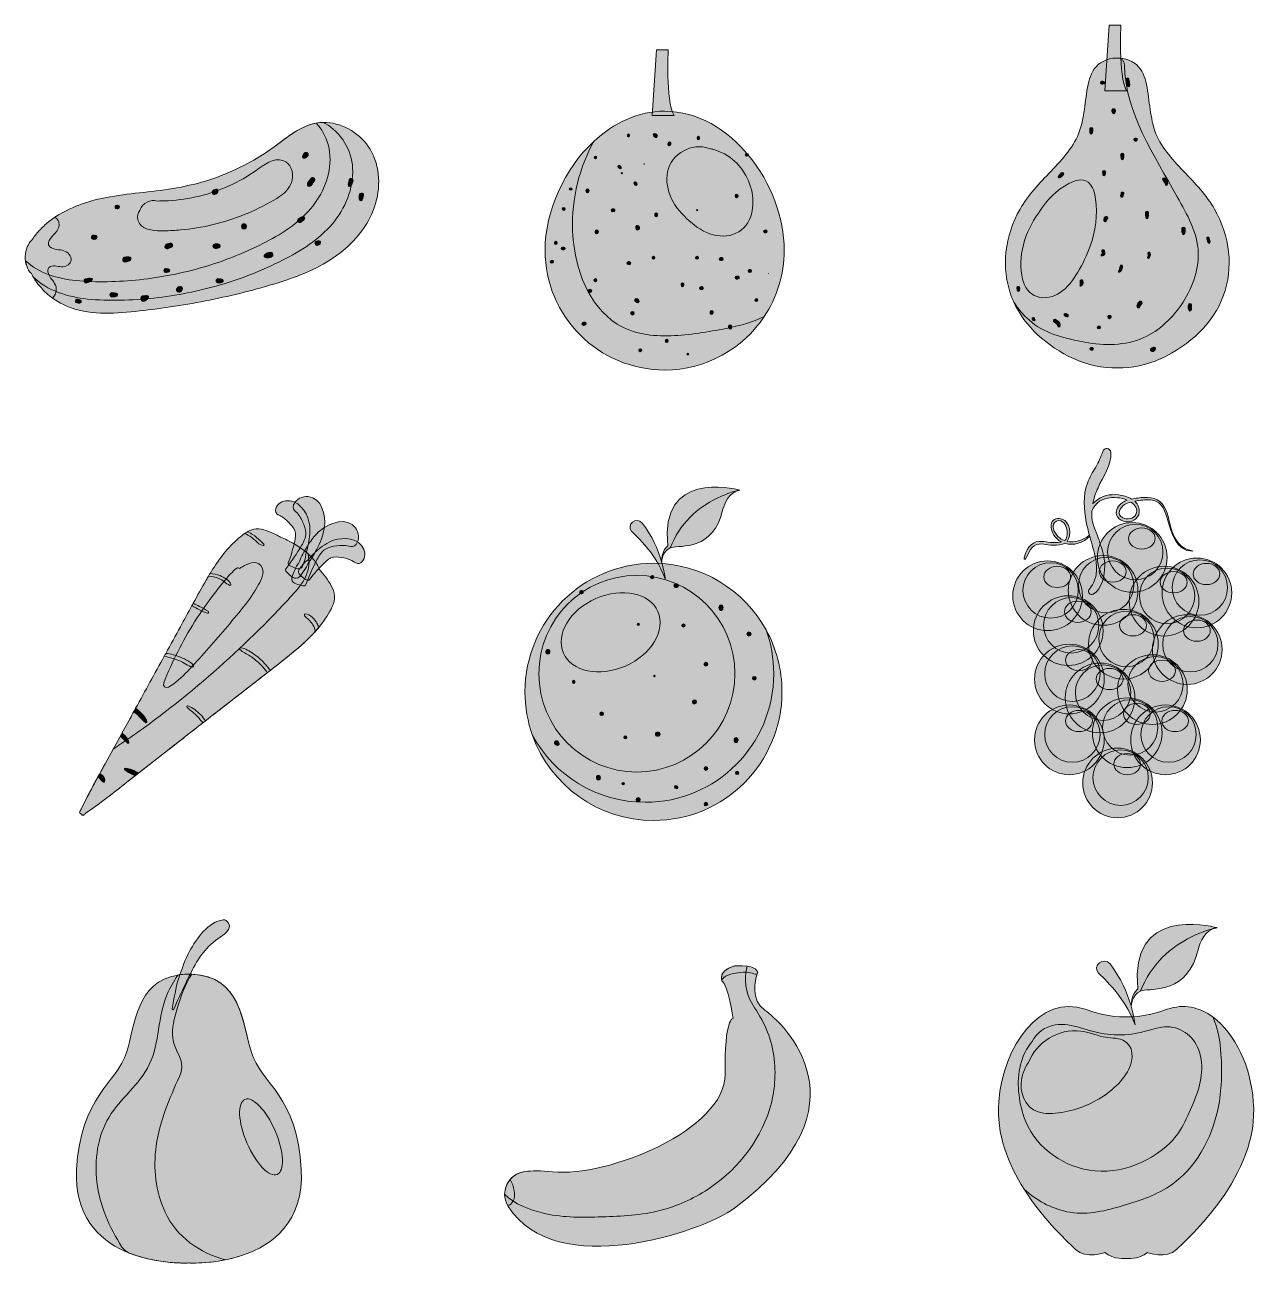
# Model space of a CAD drawing. Header units: inches. Extents: x 4230 to 5957, y -1858 to -103.
import ezdxf

# ---------------------------------------------------------------- set-up
doc = ezdxf.new("R2010")
doc.units = ezdxf.units.IN
doc.header["$MEASUREMENT"] = 0
doc.layers.add('Layer 1', color=7, linetype='Continuous')

# ---------------------------------------------------------------- blocks, each defined once
blk = doc.blocks.new('block 3')
at = {"layer": 'Layer 1', "true_color": 0x9fbf2e}
h = blk.add_hatch(color=62, dxfattribs=at)
h.dxf.hatch_style = 2
edge = h.paths.add_edge_path()
edge.add_spline(control_points=[(5840.8587, -1813.9581), (5826.5124, -1828.2384), (5800.1098, -1818.3571), (5800.1098, -1818.3571), (5788.0539, -1828.7923), (5770.2676, -1826.5929), (5770.2676, -1826.5929), (5770.2676, -1826.5929), (5752.473, -1828.7923), (5740.4169, -1818.3571), (5740.4169, -1818.3571), (5714.0228, -1828.2384), (5699.668, -1813.9581), (5691.6141, -1805.9373), (5655.8679, -1774.3668), (5627.7041, -1729.9465), (5627.696, -1729.9382), (5627.696, -1729.9382), (5627.6875, -1729.9382), (5605.7008, -1695.2421), (5588.3196, -1652.7154), (5592.3467, -1607.4434), (5597.5147, -1529.9973), (5650.89, -1456.3962), (5712.8733, -1478.3665), (5746.1555, -1490.9931), (5770.2676, -1488.8018), (5770.2676, -1488.8018), (5770.2676, -1488.8018), (5794.3712, -1490.9931), (5827.6534, -1478.3665), (5850.831, -1470.1556), (5872.8014, -1475.2988), (5891.5055, -1489.0085), (5922.8197, -1511.9712), (5944.9472, -1558.9548), (5948.1802, -1607.4434), (5957.367, -1710.6966), (5855.2053, -1799.6777), (5840.8587, -1813.9581)], knot_values=[0, 0, 0, 0, 1, 1, 1, 2, 2, 2, 3, 3, 3, 4, 4, 4, 5, 5, 5, 6, 6, 6, 7, 7, 7, 8, 8, 8, 9, 9, 9, 10, 10, 10, 11, 11, 11, 12, 12, 12, 13, 13, 13, 13], degree=3, periodic=1)
at = {"layer": 'Layer 1', "lineweight": 0}
blk.add_open_spline([(5840.8587, -1813.9581), (5826.5124, -1828.2384), (5800.1098, -1818.3571), (5800.1098, -1818.3571), (5788.0539, -1828.7923), (5770.2676, -1826.5929), (5770.2676, -1826.5929), (5770.2676, -1826.5929), (5752.473, -1828.7923), (5740.4169, -1818.3571), (5740.4169, -1818.3571), (5714.0228, -1828.2384), (5699.668, -1813.9581), (5691.6141, -1805.9373), (5655.8679, -1774.3668), (5627.7041, -1729.9465), (5627.696, -1729.9382), (5627.696, -1729.9382), (5627.6875, -1729.9382), (5605.7008, -1695.2421), (5588.3196, -1652.7154), (5592.3467, -1607.4434), (5597.5147, -1529.9973), (5650.89, -1456.3962), (5712.8733, -1478.3665), (5746.1555, -1490.9931), (5770.2676, -1488.8018), (5770.2676, -1488.8018), (5770.2676, -1488.8018), (5794.3712, -1490.9931), (5827.6534, -1478.3665), (5850.831, -1470.1556), (5872.8014, -1475.2988), (5891.5055, -1489.0085), (5922.8197, -1511.9712), (5944.9472, -1558.9548), (5948.1802, -1607.4434), (5957.367, -1710.6966), (5855.2053, -1799.6777), (5840.8587, -1813.9581)], degree=3, knots=[0, 0, 0, 0, 1, 1, 1, 2, 2, 2, 3, 3, 3, 4, 4, 4, 5, 5, 5, 6, 6, 6, 7, 7, 7, 8, 8, 8, 9, 9, 9, 10, 10, 10, 11, 11, 11, 12, 12, 12, 13, 13, 13, 13], dxfattribs=at)
blk = doc.blocks.new('block 4')
at = {"layer": 'Layer 1', "true_color": 0xa5c730}
h = blk.add_hatch(color=62, dxfattribs=at)
h.dxf.hatch_style = 2
edge = h.paths.add_edge_path()
edge.add_spline(control_points=[(5898.9391, -1616.3324), (5890.1494, -1659.2395), (5867.6746, -1701.1874), (5830.4732, -1725.8368), (5809.7017, -1739.5962), (5785.5898, -1746.8894), (5761.8994, -1753.8683), (5737.6882, -1760.996), (5712.6749, -1766.5196), (5687.4962, -1761.211), (5664.6826, -1756.4068), (5644.523, -1745.1612), (5627.7041, -1729.9465), (5627.696, -1729.9382), (5627.696, -1729.9382), (5627.6875, -1729.9382), (5605.7008, -1695.2421), (5588.3196, -1652.7154), (5592.3467, -1607.4434), (5597.5147, -1529.9973), (5650.89, -1456.3962), (5712.8733, -1478.3665), (5746.1555, -1490.9931), (5770.2676, -1488.8018), (5770.2676, -1488.8018), (5770.2676, -1488.8018), (5794.3712, -1490.9931), (5827.6534, -1478.3665), (5850.831, -1470.1556), (5872.8014, -1475.2988), (5891.5055, -1489.0085), (5898.9971, -1505.0749), (5901.6019, -1522.9605), (5902.9, -1540.8873), (5904.7273, -1566.0412), (5904.0081, -1591.5754), (5898.9391, -1616.3324)], knot_values=[0, 0, 0, 0, 1, 1, 1, 2, 2, 2, 3, 3, 3, 4, 4, 4, 5, 5, 5, 6, 6, 6, 7, 7, 7, 8, 8, 8, 9, 9, 9, 10, 10, 10, 11, 11, 11, 12, 12, 12, 12], degree=3, periodic=1)
at = {"layer": 'Layer 1', "lineweight": 0}
blk.add_open_spline([(5898.9391, -1616.3324), (5890.1494, -1659.2395), (5867.6746, -1701.1874), (5830.4732, -1725.8368), (5809.7017, -1739.5962), (5785.5898, -1746.8894), (5761.8994, -1753.8683), (5737.6882, -1760.996), (5712.6749, -1766.5196), (5687.4962, -1761.211), (5664.6826, -1756.4068), (5644.523, -1745.1612), (5627.7041, -1729.9465), (5627.696, -1729.9382), (5627.696, -1729.9382), (5627.6875, -1729.9382), (5605.7008, -1695.2421), (5588.3196, -1652.7154), (5592.3467, -1607.4434), (5597.5147, -1529.9973), (5650.89, -1456.3962), (5712.8733, -1478.3665), (5746.1555, -1490.9931), (5770.2676, -1488.8018), (5770.2676, -1488.8018), (5770.2676, -1488.8018), (5794.3712, -1490.9931), (5827.6534, -1478.3665), (5850.831, -1470.1556), (5872.8014, -1475.2988), (5891.5055, -1489.0085), (5898.9971, -1505.0749), (5901.6019, -1522.9605), (5902.9, -1540.8873), (5904.7273, -1566.0412), (5904.0081, -1591.5754), (5898.9391, -1616.3324)], degree=3, knots=[0, 0, 0, 0, 1, 1, 1, 2, 2, 2, 3, 3, 3, 4, 4, 4, 5, 5, 5, 6, 6, 6, 7, 7, 7, 8, 8, 8, 9, 9, 9, 10, 10, 10, 11, 11, 11, 12, 12, 12, 12], dxfattribs=at)
blk = doc.blocks.new('block 5')
at = {"layer": 'Layer 1', "true_color": 0xabcf32}
h = blk.add_hatch(color=63, dxfattribs=at)
h.dxf.hatch_style = 2
edge = h.paths.add_edge_path()
edge.add_spline(control_points=[(5870.1697, -1531.2261), (5861.2896, -1511.7645), (5841.37, -1499.9971), (5820.1092, -1503.3873), (5807.4382, -1505.4078), (5795.4092, -1510.1763), (5782.7332, -1512.3004), (5770.0443, -1514.4267), (5756.9982, -1514.4746), (5744.2309, -1513.0852), (5731.2501, -1511.6725), (5718.9659, -1507.9079), (5706.5065, -1504.2011), (5695.047, -1500.7918), (5682.9536, -1498.2444), (5670.9609, -1500.1963), (5656.9218, -1502.4813), (5645.26, -1511.3179), (5638.7317, -1523.327), (5632.9544, -1530.2542), (5628.4369, -1538.336), (5625.2377, -1546.9762), (5616.6263, -1570.2346), (5618.657, -1597.3496), (5624.8752, -1620.9246), (5635.5813, -1661.5149), (5670.308, -1692.267), (5710.7237, -1701.6954), (5753.9577, -1711.7812), (5800.6564, -1695.3354), (5831.9081, -1664.8369), (5840.6176, -1656.3374), (5847.0468, -1646.3664), (5852.3485, -1635.474), (5857.8237, -1624.2249), (5863.0564, -1612.7798), (5867.5378, -1601.0962), (5876.0356, -1578.9409), (5880.3645, -1553.5687), (5870.1697, -1531.2261)], knot_values=[0, 0, 0, 0, 1, 1, 1, 2, 2, 2, 3, 3, 3, 4, 4, 4, 5, 5, 5, 6, 6, 6, 7, 7, 7, 8, 8, 8, 9, 9, 9, 10, 10, 10, 11, 11, 11, 12, 12, 12, 13, 13, 13, 13], degree=3, periodic=1)
at = {"layer": 'Layer 1', "lineweight": 0}
blk.add_open_spline([(5870.1697, -1531.2261), (5861.2896, -1511.7645), (5841.37, -1499.9971), (5820.1092, -1503.3873), (5807.4382, -1505.4078), (5795.4092, -1510.1763), (5782.7332, -1512.3004), (5770.0443, -1514.4267), (5756.9982, -1514.4746), (5744.2309, -1513.0852), (5731.2501, -1511.6725), (5718.9659, -1507.9079), (5706.5065, -1504.2011), (5695.047, -1500.7918), (5682.9536, -1498.2444), (5670.9609, -1500.1963), (5656.9218, -1502.4813), (5645.26, -1511.3179), (5638.7317, -1523.327), (5632.9544, -1530.2542), (5628.4369, -1538.336), (5625.2377, -1546.9762), (5616.6263, -1570.2346), (5618.657, -1597.3496), (5624.8752, -1620.9246), (5635.5813, -1661.5149), (5670.308, -1692.267), (5710.7237, -1701.6954), (5753.9577, -1711.7812), (5800.6564, -1695.3354), (5831.9081, -1664.8369), (5840.6176, -1656.3374), (5847.0468, -1646.3664), (5852.3485, -1635.474), (5857.8237, -1624.2249), (5863.0564, -1612.7798), (5867.5378, -1601.0962), (5876.0356, -1578.9409), (5880.3645, -1553.5687), (5870.1697, -1531.2261)], degree=3, knots=[0, 0, 0, 0, 1, 1, 1, 2, 2, 2, 3, 3, 3, 4, 4, 4, 5, 5, 5, 6, 6, 6, 7, 7, 7, 8, 8, 8, 9, 9, 9, 10, 10, 10, 11, 11, 11, 12, 12, 12, 13, 13, 13, 13], dxfattribs=at)
blk = doc.blocks.new('block 6')
at = {"layer": 'Layer 1', "true_color": 0xb5db35}
h = blk.add_hatch(color=63, dxfattribs=at)
h.dxf.hatch_style = 2
edge = h.paths.add_edge_path()
edge.add_spline(control_points=[(5765.6349, -1521.4633), (5757.0576, -1517.7942), (5746.9888, -1518.761), (5737.9795, -1516.6784), (5727.5394, -1514.2652), (5717.555, -1510.13), (5706.8651, -1508.7935), (5675.0617, -1504.8172), (5645.0764, -1524.279), (5633.523, -1552.8699), (5632.878, -1553.8835), (5632.2475, -1554.8982), (5631.6389, -1555.9098), (5626.3019, -1564.7777), (5623.1875, -1575.0877), (5623.386, -1585.462), (5623.561, -1594.5978), (5626.537, -1603.9497), (5632.2166, -1611.1487), (5638.7706, -1619.4558), (5648.066, -1623.1127), (5658.4228, -1623.9294), (5669.8321, -1624.8293), (5682.0002, -1622.4852), (5693.0309, -1619.761), (5704.2514, -1616.9898), (5715.1032, -1612.6883), (5725.3608, -1607.3892), (5745.1376, -1597.1725), (5763.8935, -1581.9424), (5774.1501, -1561.8519), (5780.9808, -1548.4722), (5781.698, -1528.3346), (5765.6349, -1521.4633)], knot_values=[0, 0, 0, 0, 1, 1, 1, 2, 2, 2, 3, 3, 3, 4, 4, 4, 5, 5, 5, 6, 6, 6, 7, 7, 7, 8, 8, 8, 9, 9, 9, 10, 10, 10, 11, 11, 11, 11], degree=3, periodic=1)
at = {"layer": 'Layer 1', "lineweight": 0}
blk.add_open_spline([(5765.6349, -1521.4633), (5757.0576, -1517.7942), (5746.9888, -1518.761), (5737.9795, -1516.6784), (5727.5394, -1514.2652), (5717.555, -1510.13), (5706.8651, -1508.7935), (5675.0617, -1504.8172), (5645.0764, -1524.279), (5633.523, -1552.8699), (5632.878, -1553.8835), (5632.2475, -1554.8982), (5631.6389, -1555.9098), (5626.3019, -1564.7777), (5623.1875, -1575.0877), (5623.386, -1585.462), (5623.561, -1594.5978), (5626.537, -1603.9497), (5632.2166, -1611.1487), (5638.7706, -1619.4558), (5648.066, -1623.1127), (5658.4228, -1623.9294), (5669.8321, -1624.8293), (5682.0002, -1622.4852), (5693.0309, -1619.761), (5704.2514, -1616.9898), (5715.1032, -1612.6883), (5725.3608, -1607.3892), (5745.1376, -1597.1725), (5763.8935, -1581.9424), (5774.1501, -1561.8519), (5780.9808, -1548.4722), (5781.698, -1528.3346), (5765.6349, -1521.4633)], degree=3, knots=[0, 0, 0, 0, 1, 1, 1, 2, 2, 2, 3, 3, 3, 4, 4, 4, 5, 5, 5, 6, 6, 6, 7, 7, 7, 8, 8, 8, 9, 9, 9, 10, 10, 10, 11, 11, 11, 11], dxfattribs=at)
blk = doc.blocks.new('block 7')
at = {"layer": 'Layer 1', "true_color": 0xaa7440}
h = blk.add_hatch(color=35, dxfattribs=at)
h.dxf.hatch_style = 2
edge = h.paths.add_edge_path()
edge.add_spline(control_points=[(5782.8279, -1499.9731), (5782.8279, -1499.9731), (5778.0725, -1453.6675), (5747.7882, -1414.8038), (5739.003, -1404.8812), (5722.4653, -1416.4576), (5731.561, -1428.034), (5731.561, -1428.034), (5767.944, -1458.6288), (5782.8279, -1499.9731)], knot_values=[0, 0, 0, 0, 1, 1, 1, 2, 2, 2, 3, 3, 3, 3], degree=3, periodic=1)
at = {"layer": 'Layer 1', "lineweight": 0}
blk.add_open_spline([(5782.8279, -1499.9731), (5782.8279, -1499.9731), (5778.0725, -1453.6675), (5747.7882, -1414.8038), (5739.003, -1404.8812), (5722.4653, -1416.4576), (5731.561, -1428.034), (5731.561, -1428.034), (5767.944, -1458.6288), (5782.8279, -1499.9731)], degree=3, knots=[0, 0, 0, 0, 1, 1, 1, 2, 2, 2, 3, 3, 3, 3], dxfattribs=at)
blk = doc.blocks.new('block 8')
at = {"layer": 'Layer 1', "true_color": 0x8bb813}
h = blk.add_hatch(color=62, dxfattribs=at)
h.dxf.hatch_style = 2
edge = h.paths.add_edge_path()
edge.add_spline(control_points=[(5897.4921, -1364.4548), (5880.2682, -1366.9189), (5873.7026, -1384.9615), (5871.4369, -1393.5694), (5856.4539, -1457.5456), (5806.8573, -1448.5242), (5792.5024, -1452.2204), (5791.8328, -1452.394), (5791.1876, -1452.6007), (5790.5759, -1452.8323), (5790.5759, -1452.8323), (5790.5675, -1452.8323), (5790.5675, -1452.8323), (5778.0816, -1457.6117), (5777.387, -1474.4223), (5777.387, -1474.4223), (5777.0397, -1456.4458), (5786.7639, -1449.7563), (5786.7639, -1449.7563), (5774.2779, -1334.6124), (5885.866, -1361.3788), (5896.6569, -1364.2232), (5897.2028, -1364.3721), (5897.4921, -1364.4548), (5897.4921, -1364.4548)], knot_values=[0, 0, 0, 0, 1, 1, 1, 2, 2, 2, 3, 3, 3, 4, 4, 4, 5, 5, 5, 6, 6, 6, 7, 7, 7, 8, 8, 8, 8], degree=3, periodic=1)
at = {"layer": 'Layer 1', "lineweight": 0}
blk.add_open_spline([(5897.4921, -1364.4548), (5880.2682, -1366.9189), (5873.7026, -1384.9615), (5871.4369, -1393.5694), (5856.4539, -1457.5456), (5806.8573, -1448.5242), (5792.5024, -1452.2204), (5791.8328, -1452.394), (5791.1876, -1452.6007), (5790.5759, -1452.8323), (5790.5759, -1452.8323), (5790.5675, -1452.8323), (5790.5675, -1452.8323), (5778.0816, -1457.6117), (5777.387, -1474.4223), (5777.387, -1474.4223), (5777.0397, -1456.4458), (5786.7639, -1449.7563), (5786.7639, -1449.7563), (5774.2779, -1334.6124), (5885.866, -1361.3788), (5896.6569, -1364.2232), (5897.2028, -1364.3721), (5897.4921, -1364.4548), (5897.4921, -1364.4548)], degree=3, knots=[0, 0, 0, 0, 1, 1, 1, 2, 2, 2, 3, 3, 3, 4, 4, 4, 5, 5, 5, 6, 6, 6, 7, 7, 7, 8, 8, 8, 8], dxfattribs=at)
blk = doc.blocks.new('block 9')
at = {"layer": 'Layer 1', "true_color": 0xb2cf18}
h = blk.add_hatch(color=62, dxfattribs=at)
h.dxf.hatch_style = 2
edge = h.paths.add_edge_path()
edge.add_spline(control_points=[(5896.6569, -1364.2232), (5892.6218, -1365.017), (5888.6362, -1366.307), (5884.725, -1367.6382), (5876.8779, -1370.3174), (5869.1135, -1373.3272), (5861.6302, -1377.0813), (5847.0603, -1384.391), (5833.1192, -1393.6025), (5821.245, -1405.5427), (5808.1059, -1418.7563), (5797.3893, -1434.9219), (5790.5759, -1452.8323), (5790.5759, -1452.8323), (5790.5675, -1452.8323), (5790.5675, -1452.8323), (5778.0816, -1457.6117), (5777.387, -1474.4223), (5777.387, -1474.4223), (5777.0397, -1456.4458), (5786.7639, -1449.7563), (5786.7639, -1449.7563), (5774.2779, -1334.6124), (5885.866, -1361.3788), (5896.6569, -1364.2232)], knot_values=[0, 0, 0, 0, 1, 1, 1, 2, 2, 2, 3, 3, 3, 4, 4, 4, 5, 5, 5, 6, 6, 6, 7, 7, 7, 8, 8, 8, 8], degree=3, periodic=1)
at = {"layer": 'Layer 1', "lineweight": 0}
blk.add_open_spline([(5896.6569, -1364.2232), (5892.6218, -1365.017), (5888.6362, -1366.307), (5884.725, -1367.6382), (5876.8779, -1370.3174), (5869.1135, -1373.3272), (5861.6302, -1377.0813), (5847.0603, -1384.391), (5833.1192, -1393.6025), (5821.245, -1405.5427), (5808.1059, -1418.7563), (5797.3893, -1434.9219), (5790.5759, -1452.8323), (5790.5759, -1452.8323), (5790.5675, -1452.8323), (5790.5675, -1452.8323), (5778.0816, -1457.6117), (5777.387, -1474.4223), (5777.387, -1474.4223), (5777.0397, -1456.4458), (5786.7639, -1449.7563), (5786.7639, -1449.7563), (5774.2779, -1334.6124), (5885.866, -1361.3788), (5896.6569, -1364.2232)], degree=3, knots=[0, 0, 0, 0, 1, 1, 1, 2, 2, 2, 3, 3, 3, 4, 4, 4, 5, 5, 5, 6, 6, 6, 7, 7, 7, 8, 8, 8, 8], dxfattribs=at)
blk = doc.blocks.new('block 2')
at = {"layer": 'Layer 1'}
for name in ['block 8', 'block 9', 'block 7', 'block 3', 'block 4', 'block 5', 'block 6']:
    blk.add_blockref(name, (0, 0), dxfattribs=at)
blk = doc.blocks.new('block 11')
at = {"layer": 'Layer 1', "true_color": 0x1c5807}
h = blk.add_hatch(color=88, dxfattribs=at)
h.dxf.hatch_style = 2
edge = h.paths.add_edge_path()
edge.add_spline(control_points=[(4719.1501, -356.8602), (4710.2853, -382.9693), (4692.2464, -404.6769), (4670.6522, -421.4001), (4646.8343, -439.8415), (4618.5683, -451.7402), (4590.0856, -460.9403), (4558.8993, -471.0072), (4526.9597, -479.0102), (4494.8857, -485.682), (4462.3527, -492.4569), (4429.4998, -497.7354), (4396.4765, -501.4867), (4364.8309, -505.078), (4331.3226, -508.9066), (4300.2756, -499.5569), (4289.2541, -496.234), (4278.3821, -491.1618), (4268.8879, -484.3301), (4262.8561, -480.0061), (4257.3812, -474.9597), (4252.784, -469.2064), (4249.5797, -467.0083), (4247.0668, -463.0249), (4245.0802, -460.0321), (4243.7955, -458.0869), (4242.5982, -456.0849), (4241.5199, -454.0209), (4240.7872, -452.6278), (4240.1062, -451.2088), (4239.4819, -449.764), (4236.2363, -447.6071), (4234.198, -443.1541), (4232.8617, -439.7332), (4231.1641, -435.3937), (4230.4931, -430.5692), (4230.6788, -425.9202), (4230.8648, -421.3124), (4231.6335, -416.6324), (4233.5168, -412.3961), (4234.8017, -409.5117), (4236.7316, -405.3683), (4239.6676, -403.583), (4241.2052, -401.1991), (4242.8408, -398.8669), (4244.5745, -396.6275), (4246.2774, -394.2436), (4248.1917, -391.9164), (4250.3484, -389.9041), (4254.4093, -385.5441), (4258.4805, -381.3336), (4263.2017, -377.6391), (4265.988, -375.4564), (4268.8466, -373.3718), (4271.7826, -371.4008), (4274.1768, -369.7857), (4276.6278, -368.2429), (4279.1251, -366.7826), (4290.4821, -360.1522), (4302.6439, -354.8942), (4315.1516, -350.8644), (4345.182, -341.1896), (4376.7812, -338.6768), (4407.9522, -335.1216), (4439.2055, -331.5613), (4469.8708, -325.9834), (4499.4729, -315.0703), (4527.6666, -304.6782), (4554.4824, -290.4886), (4578.7959, -272.8263), (4599.4201, -257.8472), (4620.4466, -239.2406), (4647.02, -238.6111), (4648.6504, -238.5698), (4650.3067, -238.5956), (4651.9786, -238.6988), (4676.7357, -240.1952), (4700.2802, -254.8853), (4712.9582, -276.1699), (4727.4576, -300.5246), (4728.1126, -330.4519), (4719.1501, -356.8602)], knot_values=[0, 0, 0, 0, 1, 1, 1, 2, 2, 2, 3, 3, 3, 4, 4, 4, 5, 5, 5, 6, 6, 6, 7, 7, 7, 8, 8, 8, 9, 9, 9, 10, 10, 10, 11, 11, 11, 12, 12, 12, 13, 13, 13, 14, 14, 14, 15, 15, 15, 16, 16, 16, 17, 17, 17, 18, 18, 18, 19, 19, 19, 20, 20, 20, 21, 21, 21, 22, 22, 22, 23, 23, 23, 24, 24, 24, 25, 25, 25, 26, 26, 26, 27, 27, 27, 27], degree=3, periodic=1)
at = {"layer": 'Layer 1', "lineweight": 0}
blk.add_open_spline([(4719.1501, -356.8602), (4710.2853, -382.9693), (4692.2464, -404.6769), (4670.6522, -421.4001), (4646.8343, -439.8415), (4618.5683, -451.7402), (4590.0856, -460.9403), (4558.8993, -471.0072), (4526.9597, -479.0102), (4494.8857, -485.682), (4462.3527, -492.4569), (4429.4998, -497.7354), (4396.4765, -501.4867), (4364.8309, -505.078), (4331.3226, -508.9066), (4300.2756, -499.5569), (4289.2541, -496.234), (4278.3821, -491.1618), (4268.8879, -484.3301), (4262.8561, -480.0061), (4257.3812, -474.9597), (4252.784, -469.2064), (4249.5797, -467.0083), (4247.0668, -463.0249), (4245.0802, -460.0321), (4243.7955, -458.0869), (4242.5982, -456.0849), (4241.5199, -454.0209), (4240.7872, -452.6278), (4240.1062, -451.2088), (4239.4819, -449.764), (4236.2363, -447.6071), (4234.198, -443.1541), (4232.8617, -439.7332), (4231.1641, -435.3937), (4230.4931, -430.5692), (4230.6788, -425.9202), (4230.8648, -421.3124), (4231.6335, -416.6324), (4233.5168, -412.3961), (4234.8017, -409.5117), (4236.7316, -405.3683), (4239.6676, -403.583), (4241.2052, -401.1991), (4242.8408, -398.8669), (4244.5745, -396.6275), (4246.2774, -394.2436), (4248.1917, -391.9164), (4250.3484, -389.9041), (4254.4093, -385.5441), (4258.4805, -381.3336), (4263.2017, -377.6391), (4265.988, -375.4564), (4268.8466, -373.3718), (4271.7826, -371.4008), (4274.1768, -369.7857), (4276.6278, -368.2429), (4279.1251, -366.7826), (4290.4821, -360.1522), (4302.6439, -354.8942), (4315.1516, -350.8644), (4345.182, -341.1896), (4376.7812, -338.6768), (4407.9522, -335.1216), (4439.2055, -331.5613), (4469.8708, -325.9834), (4499.4729, -315.0703), (4527.6666, -304.6782), (4554.4824, -290.4886), (4578.7959, -272.8263), (4599.4201, -257.8472), (4620.4466, -239.2406), (4647.02, -238.6111), (4648.6504, -238.5698), (4650.3067, -238.5956), (4651.9786, -238.6988), (4676.7357, -240.1952), (4700.2802, -254.8853), (4712.9582, -276.1699), (4727.4576, -300.5246), (4728.1126, -330.4519), (4719.1501, -356.8602)], degree=3, knots=[0, 0, 0, 0, 1, 1, 1, 2, 2, 2, 3, 3, 3, 4, 4, 4, 5, 5, 5, 6, 6, 6, 7, 7, 7, 8, 8, 8, 9, 9, 9, 10, 10, 10, 11, 11, 11, 12, 12, 12, 13, 13, 13, 14, 14, 14, 15, 15, 15, 16, 16, 16, 17, 17, 17, 18, 18, 18, 19, 19, 19, 20, 20, 20, 21, 21, 21, 22, 22, 22, 23, 23, 23, 24, 24, 24, 25, 25, 25, 26, 26, 26, 27, 27, 27, 27], dxfattribs=at)
blk = doc.blocks.new('block 12')
at = {"layer": 'Layer 1', "true_color": 0x23700a}
h = blk.add_hatch(color=86, dxfattribs=at)
h.dxf.hatch_style = 2
edge = h.paths.add_edge_path()
edge.add_spline(control_points=[(4660.1621, -380.317), (4641.2151, -402.5717), (4616.2051, -418.397), (4590.3902, -431.3999), (4562.4752, -445.4606), (4533.2185, -457.122), (4503.2295, -465.8576), (4472.9872, -474.6708), (4441.9868, -480.8213), (4410.6712, -484.1701), (4395.0162, -485.8419), (4379.2889, -486.8533), (4363.5459, -487.1061), (4348.2935, -487.3486), (4332.9429, -487.1628), (4317.7625, -485.4962), (4290.1518, -482.4725), (4261.5404, -474.3818), (4241.5199, -454.0209), (4240.7872, -452.6278), (4240.1062, -451.2088), (4239.4819, -449.764), (4236.2363, -447.6071), (4234.198, -443.1541), (4232.8617, -439.7332), (4231.8864, -437.2461), (4231.2518, -434.5991), (4230.9215, -431.9211), (4230.6788, -429.9242), (4230.6015, -427.9067), (4230.6788, -425.9202), (4230.8648, -421.3124), (4231.6335, -416.6324), (4233.5168, -412.3961), (4234.8017, -409.5117), (4236.7316, -405.3683), (4239.6676, -403.583), (4241.2052, -401.1991), (4242.8408, -398.8669), (4244.5745, -396.6275), (4246.2774, -394.2436), (4248.1917, -391.9164), (4250.3484, -389.9041), (4254.4093, -385.5441), (4258.4805, -381.3336), (4263.2017, -377.6391), (4268.2687, -373.6763), (4273.5679, -370.0282), (4279.1251, -366.7826), (4290.4821, -360.1522), (4302.6439, -354.8942), (4315.1516, -350.8644), (4345.182, -341.1896), (4376.7812, -338.6768), (4407.9522, -335.1216), (4439.2055, -331.5613), (4469.8708, -325.9834), (4499.4729, -315.0703), (4527.6666, -304.6782), (4554.4824, -290.4886), (4578.7959, -272.8263), (4596.9018, -259.6789), (4615.3177, -243.7297), (4637.5206, -239.6121), (4640.6115, -239.0342), (4643.7744, -238.6884), (4647.02, -238.6111), (4648.016, -239.1013), (4649.0013, -239.6224), (4649.9817, -240.1746), (4672.6801, -252.971), (4687.1999, -276.9129), (4688.5364, -302.991), (4689.9761, -331.2466), (4678.232, -359.0893), (4660.1621, -380.317)], knot_values=[0, 0, 0, 0, 1, 1, 1, 2, 2, 2, 3, 3, 3, 4, 4, 4, 5, 5, 5, 6, 6, 6, 7, 7, 7, 8, 8, 8, 9, 9, 9, 10, 10, 10, 11, 11, 11, 12, 12, 12, 13, 13, 13, 14, 14, 14, 15, 15, 15, 16, 16, 16, 17, 17, 17, 18, 18, 18, 19, 19, 19, 20, 20, 20, 21, 21, 21, 22, 22, 22, 23, 23, 23, 24, 24, 24, 25, 25, 25, 25], degree=3, periodic=1)
at = {"layer": 'Layer 1', "lineweight": 0}
blk.add_open_spline([(4660.1621, -380.317), (4641.2151, -402.5717), (4616.2051, -418.397), (4590.3902, -431.3999), (4562.4752, -445.4606), (4533.2185, -457.122), (4503.2295, -465.8576), (4472.9872, -474.6708), (4441.9868, -480.8213), (4410.6712, -484.1701), (4395.0162, -485.8419), (4379.2889, -486.8533), (4363.5459, -487.1061), (4348.2935, -487.3486), (4332.9429, -487.1628), (4317.7625, -485.4962), (4290.1518, -482.4725), (4261.5404, -474.3818), (4241.5199, -454.0209), (4240.7872, -452.6278), (4240.1062, -451.2088), (4239.4819, -449.764), (4236.2363, -447.6071), (4234.198, -443.1541), (4232.8617, -439.7332), (4231.8864, -437.2461), (4231.2518, -434.5991), (4230.9215, -431.9211), (4230.6788, -429.9242), (4230.6015, -427.9067), (4230.6788, -425.9202), (4230.8648, -421.3124), (4231.6335, -416.6324), (4233.5168, -412.3961), (4234.8017, -409.5117), (4236.7316, -405.3683), (4239.6676, -403.583), (4241.2052, -401.1991), (4242.8408, -398.8669), (4244.5745, -396.6275), (4246.2774, -394.2436), (4248.1917, -391.9164), (4250.3484, -389.9041), (4254.4093, -385.5441), (4258.4805, -381.3336), (4263.2017, -377.6391), (4268.2687, -373.6763), (4273.5679, -370.0282), (4279.1251, -366.7826), (4290.4821, -360.1522), (4302.6439, -354.8942), (4315.1516, -350.8644), (4345.182, -341.1896), (4376.7812, -338.6768), (4407.9522, -335.1216), (4439.2055, -331.5613), (4469.8708, -325.9834), (4499.4729, -315.0703), (4527.6666, -304.6782), (4554.4824, -290.4886), (4578.7959, -272.8263), (4596.9018, -259.6789), (4615.3177, -243.7297), (4637.5206, -239.6121), (4640.6115, -239.0342), (4643.7744, -238.6884), (4647.02, -238.6111), (4648.016, -239.1013), (4649.0013, -239.6224), (4649.9817, -240.1746), (4672.6801, -252.971), (4687.1999, -276.9129), (4688.5364, -302.991), (4689.9761, -331.2466), (4678.232, -359.0893), (4660.1621, -380.317)], degree=3, knots=[0, 0, 0, 0, 1, 1, 1, 2, 2, 2, 3, 3, 3, 4, 4, 4, 5, 5, 5, 6, 6, 6, 7, 7, 7, 8, 8, 8, 9, 9, 9, 10, 10, 10, 11, 11, 11, 12, 12, 12, 13, 13, 13, 14, 14, 14, 15, 15, 15, 16, 16, 16, 17, 17, 17, 18, 18, 18, 19, 19, 19, 20, 20, 20, 21, 21, 21, 22, 22, 22, 23, 23, 23, 24, 24, 24, 25, 25, 25, 25], dxfattribs=at)
blk = doc.blocks.new('block 13')
at = {"layer": 'Layer 1', "true_color": 0x287f0c}
h = blk.add_hatch(color=86, dxfattribs=at)
h.dxf.hatch_style = 2
edge = h.paths.add_edge_path()
edge.add_spline(control_points=[(4629.6517, -359.3989), (4611.5045, -380.637), (4587.5523, -395.74), (4562.8262, -408.1495), (4536.0875, -421.5652), (4508.0641, -432.695), (4479.3443, -441.0334), (4450.3767, -449.4441), (4420.6866, -455.3109), (4390.6923, -458.51), (4375.6976, -460.1044), (4360.6306, -461.0693), (4345.5536, -461.3118), (4330.9459, -461.544), (4316.2402, -461.3634), (4301.7049, -459.7741), (4276.2718, -456.9982), (4249.9511, -449.7485), (4230.9215, -431.9211), (4230.6788, -429.9242), (4230.6015, -427.9067), (4230.6788, -425.9202), (4230.8648, -421.3124), (4231.6335, -416.6324), (4233.5168, -412.3961), (4234.8017, -409.5117), (4236.7316, -405.3683), (4239.6676, -403.583), (4241.2052, -401.1991), (4242.8408, -398.8669), (4244.5745, -396.6275), (4246.2774, -394.2436), (4248.1917, -391.9164), (4250.3484, -389.9041), (4254.4093, -385.5441), (4258.4805, -381.3336), (4263.2017, -377.6391), (4268.2687, -373.6763), (4273.5679, -370.0282), (4279.1251, -366.7826), (4290.4821, -360.1522), (4302.6439, -354.8942), (4315.1516, -350.8644), (4345.182, -341.1896), (4376.7812, -338.6768), (4407.9522, -335.1216), (4439.2055, -331.5613), (4469.8708, -325.9834), (4499.4729, -315.0703), (4527.6666, -304.6782), (4554.4824, -290.4886), (4578.7959, -272.8263), (4596.9018, -259.6789), (4615.3177, -243.7297), (4637.5206, -239.6121), (4648.9756, -252.0474), (4655.9415, -268.332), (4656.8288, -285.6022), (4658.2067, -312.5677), (4646.958, -339.1412), (4629.6517, -359.3989)], knot_values=[0, 0, 0, 0, 1, 1, 1, 2, 2, 2, 3, 3, 3, 4, 4, 4, 5, 5, 5, 6, 6, 6, 7, 7, 7, 8, 8, 8, 9, 9, 9, 10, 10, 10, 11, 11, 11, 12, 12, 12, 13, 13, 13, 14, 14, 14, 15, 15, 15, 16, 16, 16, 17, 17, 17, 18, 18, 18, 19, 19, 19, 20, 20, 20, 20], degree=3, periodic=1)
at = {"layer": 'Layer 1', "lineweight": 0}
blk.add_open_spline([(4629.6517, -359.3989), (4611.5045, -380.637), (4587.5523, -395.74), (4562.8262, -408.1495), (4536.0875, -421.5652), (4508.0641, -432.695), (4479.3443, -441.0334), (4450.3767, -449.4441), (4420.6866, -455.3109), (4390.6923, -458.51), (4375.6976, -460.1044), (4360.6306, -461.0693), (4345.5536, -461.3118), (4330.9459, -461.544), (4316.2402, -461.3634), (4301.7049, -459.7741), (4276.2718, -456.9982), (4249.9511, -449.7485), (4230.9215, -431.9211), (4230.6788, -429.9242), (4230.6015, -427.9067), (4230.6788, -425.9202), (4230.8648, -421.3124), (4231.6335, -416.6324), (4233.5168, -412.3961), (4234.8017, -409.5117), (4236.7316, -405.3683), (4239.6676, -403.583), (4241.2052, -401.1991), (4242.8408, -398.8669), (4244.5745, -396.6275), (4246.2774, -394.2436), (4248.1917, -391.9164), (4250.3484, -389.9041), (4254.4093, -385.5441), (4258.4805, -381.3336), (4263.2017, -377.6391), (4268.2687, -373.6763), (4273.5679, -370.0282), (4279.1251, -366.7826), (4290.4821, -360.1522), (4302.6439, -354.8942), (4315.1516, -350.8644), (4345.182, -341.1896), (4376.7812, -338.6768), (4407.9522, -335.1216), (4439.2055, -331.5613), (4469.8708, -325.9834), (4499.4729, -315.0703), (4527.6666, -304.6782), (4554.4824, -290.4886), (4578.7959, -272.8263), (4596.9018, -259.6789), (4615.3177, -243.7297), (4637.5206, -239.6121), (4648.9756, -252.0474), (4655.9415, -268.332), (4656.8288, -285.6022), (4658.2067, -312.5677), (4646.958, -339.1412), (4629.6517, -359.3989)], degree=3, knots=[0, 0, 0, 0, 1, 1, 1, 2, 2, 2, 3, 3, 3, 4, 4, 4, 5, 5, 5, 6, 6, 6, 7, 7, 7, 8, 8, 8, 9, 9, 9, 10, 10, 10, 11, 11, 11, 12, 12, 12, 13, 13, 13, 14, 14, 14, 15, 15, 15, 16, 16, 16, 17, 17, 17, 18, 18, 18, 19, 19, 19, 20, 20, 20, 20], dxfattribs=at)
blk = doc.blocks.new('block 14')
at = {"layer": 'Layer 1', "true_color": 0x559e35}
h = blk.add_hatch(color=95, dxfattribs=at)
h.dxf.hatch_style = 2
edge = h.paths.add_edge_path()
edge.add_spline(control_points=[(4591.1554, -292.0022), (4577.8858, -287.0334), (4564.0388, -298.4857), (4554.0118, -305.5676), (4542.0674, -314.0038), (4529.2917, -321.2276), (4515.9861, -327.2827), (4489.2474, -339.4509), (4460.0131, -346.3931), (4430.7091, -348.0833), (4425.4759, -348.3851), (4420.2243, -348.4965), (4414.976, -348.5764), (4406.174, -345.2637), (4394.2956, -351.7783), (4391.5973, -360.5549), (4390.4287, -362.1426), (4389.4552, -363.889), (4388.7112, -365.7652), (4386.5155, -371.3016), (4388.1778, -377.4632), (4391.9316, -381.8399), (4395.4261, -385.9144), (4401.0509, -387.936), (4406.1359, -389.043), (4412.3394, -390.3934), (4418.723, -390.2749), (4425.0315, -390.173), (4432.7098, -390.0489), (4440.3814, -389.6046), (4448.0288, -388.9132), (4463.2814, -387.5343), (4478.4446, -385.0297), (4493.3367, -381.4626), (4523.0555, -374.344), (4551.8282, -362.8351), (4578.2381, -347.4595), (4589.2315, -341.0592), (4600.9398, -332.4977), (4603.9977, -319.4004), (4606.5701, -308.3823), (4602.2081, -296.1408), (4591.1554, -292.0022)], knot_values=[0, 0, 0, 0, 1, 1, 1, 2, 2, 2, 3, 3, 3, 4, 4, 4, 5, 5, 5, 6, 6, 6, 7, 7, 7, 8, 8, 8, 9, 9, 9, 10, 10, 10, 11, 11, 11, 12, 12, 12, 13, 13, 13, 14, 14, 14, 14], degree=3, periodic=1)
at = {"layer": 'Layer 1', "lineweight": 0}
blk.add_open_spline([(4591.1554, -292.0022), (4577.8858, -287.0334), (4564.0388, -298.4857), (4554.0118, -305.5676), (4542.0674, -314.0038), (4529.2917, -321.2276), (4515.9861, -327.2827), (4489.2474, -339.4509), (4460.0131, -346.3931), (4430.7091, -348.0833), (4425.4759, -348.3851), (4420.2243, -348.4965), (4414.976, -348.5764), (4406.174, -345.2637), (4394.2956, -351.7783), (4391.5973, -360.5549), (4390.4287, -362.1426), (4389.4552, -363.889), (4388.7112, -365.7652), (4386.5155, -371.3016), (4388.1778, -377.4632), (4391.9316, -381.8399), (4395.4261, -385.9144), (4401.0509, -387.936), (4406.1359, -389.043), (4412.3394, -390.3934), (4418.723, -390.2749), (4425.0315, -390.173), (4432.7098, -390.0489), (4440.3814, -389.6046), (4448.0288, -388.9132), (4463.2814, -387.5343), (4478.4446, -385.0297), (4493.3367, -381.4626), (4523.0555, -374.344), (4551.8282, -362.8351), (4578.2381, -347.4595), (4589.2315, -341.0592), (4600.9398, -332.4977), (4603.9977, -319.4004), (4606.5701, -308.3823), (4602.2081, -296.1408), (4591.1554, -292.0022)], degree=3, knots=[0, 0, 0, 0, 1, 1, 1, 2, 2, 2, 3, 3, 3, 4, 4, 4, 5, 5, 5, 6, 6, 6, 7, 7, 7, 8, 8, 8, 9, 9, 9, 10, 10, 10, 11, 11, 11, 12, 12, 12, 13, 13, 13, 14, 14, 14, 14], dxfattribs=at)
blk = doc.blocks.new('block 15')
at = {"layer": 'Layer 1', "true_color": 0x559e35}
h = blk.add_hatch(color=95, dxfattribs=at)
h.dxf.hatch_style = 2
edge = h.paths.add_edge_path()
edge.add_spline(control_points=[(4294.7544, -431.369), (4294.1094, -437.1274), (4288.5885, -439.9189), (4283.3563, -440.3214), (4277.7578, -440.7445), (4271.3129, -437.9221), (4265.9417, -440.0892), (4259.1048, -442.8497), (4263.2431, -451.6783), (4266.1944, -455.7649), (4269.8839, -460.8732), (4274.9045, -466.6265), (4274.0788, -473.4376), (4273.5835, -477.5242), (4271.7465, -481.3993), (4268.8879, -484.3301), (4262.8561, -480.0061), (4257.3812, -474.9597), (4252.784, -469.2064), (4249.5797, -467.0083), (4247.0668, -463.0249), (4245.0802, -460.0321), (4243.7955, -458.0869), (4242.5982, -456.0849), (4241.5199, -454.0209), (4240.7872, -452.6278), (4240.1062, -451.2088), (4239.4819, -449.764), (4236.2363, -447.6071), (4234.198, -443.1541), (4232.8617, -439.7332), (4231.1641, -435.3937), (4230.4931, -430.5692), (4230.6788, -425.9202), (4230.8648, -421.3124), (4231.6335, -416.6324), (4233.5168, -412.3961), (4234.8017, -409.5117), (4236.7316, -405.3683), (4239.6676, -403.583), (4241.2052, -401.1991), (4242.8408, -398.8669), (4244.5745, -396.6275), (4246.2774, -394.2436), (4248.1917, -391.9164), (4250.3484, -389.9041), (4254.4093, -385.5441), (4258.4805, -381.3336), (4263.2017, -377.6391), (4265.988, -375.4564), (4268.8466, -373.3718), (4271.7826, -371.4008), (4274.5175, -372.7423), (4276.6588, -374.9405), (4277.6081, -378.315), (4280.2964, -387.8608), (4270.9932, -394.2952), (4265.8951, -400.8896), (4263.2224, -404.3467), (4261.3648, -409.0782), (4265.2707, -412.5096), (4270.6939, -417.267), (4278.4698, -415.7964), (4284.8269, -418.2061), (4290.2498, -420.2649), (4295.4667, -425.0275), (4294.7544, -431.369)], knot_values=[0, 0, 0, 0, 1, 1, 1, 2, 2, 2, 3, 3, 3, 4, 4, 4, 5, 5, 5, 6, 6, 6, 7, 7, 7, 8, 8, 8, 9, 9, 9, 10, 10, 10, 11, 11, 11, 12, 12, 12, 13, 13, 13, 14, 14, 14, 15, 15, 15, 16, 16, 16, 17, 17, 17, 18, 18, 18, 19, 19, 19, 20, 20, 20, 21, 21, 21, 22, 22, 22, 22], degree=3, periodic=1)
at = {"layer": 'Layer 1', "lineweight": 0}
blk.add_open_spline([(4294.7544, -431.369), (4294.1094, -437.1274), (4288.5885, -439.9189), (4283.3563, -440.3214), (4277.7578, -440.7445), (4271.3129, -437.9221), (4265.9417, -440.0892), (4259.1048, -442.8497), (4263.2431, -451.6783), (4266.1944, -455.7649), (4269.8839, -460.8732), (4274.9045, -466.6265), (4274.0788, -473.4376), (4273.5835, -477.5242), (4271.7465, -481.3993), (4268.8879, -484.3301), (4262.8561, -480.0061), (4257.3812, -474.9597), (4252.784, -469.2064), (4249.5797, -467.0083), (4247.0668, -463.0249), (4245.0802, -460.0321), (4243.7955, -458.0869), (4242.5982, -456.0849), (4241.5199, -454.0209), (4240.7872, -452.6278), (4240.1062, -451.2088), (4239.4819, -449.764), (4236.2363, -447.6071), (4234.198, -443.1541), (4232.8617, -439.7332), (4231.1641, -435.3937), (4230.4931, -430.5692), (4230.6788, -425.9202), (4230.8648, -421.3124), (4231.6335, -416.6324), (4233.5168, -412.3961), (4234.8017, -409.5117), (4236.7316, -405.3683), (4239.6676, -403.583), (4241.2052, -401.1991), (4242.8408, -398.8669), (4244.5745, -396.6275), (4246.2774, -394.2436), (4248.1917, -391.9164), (4250.3484, -389.9041), (4254.4093, -385.5441), (4258.4805, -381.3336), (4263.2017, -377.6391), (4265.988, -375.4564), (4268.8466, -373.3718), (4271.7826, -371.4008), (4274.5175, -372.7423), (4276.6588, -374.9405), (4277.6081, -378.315), (4280.2964, -387.8608), (4270.9932, -394.2952), (4265.8951, -400.8896), (4263.2224, -404.3467), (4261.3648, -409.0782), (4265.2707, -412.5096), (4270.6939, -417.267), (4278.4698, -415.7964), (4284.8269, -418.2061), (4290.2498, -420.2649), (4295.4667, -425.0275), (4294.7544, -431.369)], degree=3, knots=[0, 0, 0, 0, 1, 1, 1, 2, 2, 2, 3, 3, 3, 4, 4, 4, 5, 5, 5, 6, 6, 6, 7, 7, 7, 8, 8, 8, 9, 9, 9, 10, 10, 10, 11, 11, 11, 12, 12, 12, 13, 13, 13, 14, 14, 14, 15, 15, 15, 16, 16, 16, 17, 17, 17, 18, 18, 18, 19, 19, 19, 20, 20, 20, 21, 21, 21, 22, 22, 22, 22], dxfattribs=at)
blk = doc.blocks.new('block 16')
at = {"layer": 'Layer 1', "true_color": 0x174905}
h = blk.add_hatch(color=88, dxfattribs=at)
h.dxf.hatch_style = 2
edge = h.paths.add_edge_path()
edge.add_spline(control_points=[(4642.7072, -404.4282), (4641.3338, -403.5113), (4639.4941, -404.1818), (4638.0711, -404.6199), (4636.4994, -405.1038), (4635.5158, -406.7113), (4635.9623, -408.334), (4636.1699, -409.0887), (4636.6748, -409.7431), (4637.3498, -410.1385), (4638.3472, -410.7227), (4639.3948, -410.607), (4640.3976, -410.1385), (4641.7533, -409.5053), (4643.426, -408.7703), (4643.8238, -407.1721), (4644.1002, -406.0618), (4643.6379, -405.0493), (4642.7072, -404.4282)], knot_values=[0, 0, 0, 0, 1, 1, 1, 2, 2, 2, 3, 3, 3, 4, 4, 4, 5, 5, 5, 6, 6, 6, 6], degree=3, periodic=1)
at = {"layer": 'Layer 1', "lineweight": 0}
blk.add_open_spline([(4642.7072, -404.4282), (4641.3338, -403.5113), (4639.4941, -404.1818), (4638.0711, -404.6199), (4636.4994, -405.1038), (4635.5158, -406.7113), (4635.9623, -408.334), (4636.1699, -409.0887), (4636.6748, -409.7431), (4637.3498, -410.1385), (4638.3472, -410.7227), (4639.3948, -410.607), (4640.3976, -410.1385), (4641.7533, -409.5053), (4643.426, -408.7703), (4643.8238, -407.1721), (4644.1002, -406.0618), (4643.6379, -405.0493), (4642.7072, -404.4282)], degree=3, knots=[0, 0, 0, 0, 1, 1, 1, 2, 2, 2, 3, 3, 3, 4, 4, 4, 5, 5, 5, 6, 6, 6, 6], dxfattribs=at)
blk = doc.blocks.new('block 17')
at = {"layer": 'Layer 1', "true_color": 0x174905}
h = blk.add_hatch(color=88, dxfattribs=at)
h.dxf.hatch_style = 2
edge = h.paths.add_edge_path()
edge.add_spline(control_points=[(4619.0334, -370.3366), (4616.8238, -370.237), (4614.6276, -372.2053), (4612.8781, -373.3653), (4611.5732, -374.2305), (4611.0187, -375.8918), (4611.8456, -377.3033), (4612.614, -378.6151), (4614.4608, -379.1825), (4615.7835, -378.3358), (4617.8334, -377.0238), (4620.4655, -375.8096), (4621.3962, -373.4382), (4622.0074, -371.8801), (4620.4819, -370.4019), (4619.0334, -370.3366)], knot_values=[0, 0, 0, 0, 1, 1, 1, 2, 2, 2, 3, 3, 3, 4, 4, 4, 5, 5, 5, 5], degree=3, periodic=1)
at = {"layer": 'Layer 1', "lineweight": 0}
blk.add_open_spline([(4619.0334, -370.3366), (4616.8238, -370.237), (4614.6276, -372.2053), (4612.8781, -373.3653), (4611.5732, -374.2305), (4611.0187, -375.8918), (4611.8456, -377.3033), (4612.614, -378.6151), (4614.4608, -379.1825), (4615.7835, -378.3358), (4617.8334, -377.0238), (4620.4655, -375.8096), (4621.3962, -373.4382), (4622.0074, -371.8801), (4620.4819, -370.4019), (4619.0334, -370.3366)], degree=3, knots=[0, 0, 0, 0, 1, 1, 1, 2, 2, 2, 3, 3, 3, 4, 4, 4, 5, 5, 5, 5], dxfattribs=at)
blk = doc.blocks.new('block 18')
at = {"layer": 'Layer 1', "true_color": 0x174905}
h = blk.add_hatch(color=88, dxfattribs=at)
h.dxf.hatch_style = 2
edge = h.paths.add_edge_path()
edge.add_spline(control_points=[(4634.1593, -316.115), (4632.6446, -315.2276), (4631.0261, -315.874), (4630.067, -317.188), (4629.1937, -318.3842), (4628.3202, -319.5804), (4627.447, -320.7766), (4626.5808, -321.9633), (4625.5095, -323.2943), (4625.225, -324.7568), (4624.7871, -327.0078), (4627.0081, -329.0259), (4629.1665, -327.7868), (4630.5293, -327.0045), (4631.4665, -325.5537), (4632.3751, -324.297), (4633.3488, -322.9499), (4634.2803, -321.57), (4635.2324, -320.2074), (4636.1679, -318.8685), (4635.4803, -316.8887), (4634.1593, -316.115)], knot_values=[0, 0, 0, 0, 1, 1, 1, 2, 2, 2, 3, 3, 3, 4, 4, 4, 5, 5, 5, 6, 6, 6, 7, 7, 7, 7], degree=3, periodic=1)
at = {"layer": 'Layer 1', "lineweight": 0}
blk.add_open_spline([(4634.1593, -316.115), (4632.6446, -315.2276), (4631.0261, -315.874), (4630.067, -317.188), (4629.1937, -318.3842), (4628.3202, -319.5804), (4627.447, -320.7766), (4626.5808, -321.9633), (4625.5095, -323.2943), (4625.225, -324.7568), (4624.7871, -327.0078), (4627.0081, -329.0259), (4629.1665, -327.7868), (4630.5293, -327.0045), (4631.4665, -325.5537), (4632.3751, -324.297), (4633.3488, -322.9499), (4634.2803, -321.57), (4635.2324, -320.2074), (4636.1679, -318.8685), (4635.4803, -316.8887), (4634.1593, -316.115)], degree=3, knots=[0, 0, 0, 0, 1, 1, 1, 2, 2, 2, 3, 3, 3, 4, 4, 4, 5, 5, 5, 6, 6, 6, 7, 7, 7, 7], dxfattribs=at)
blk = doc.blocks.new('block 19')
at = {"layer": 'Layer 1', "true_color": 0x174905}
h = blk.add_hatch(color=88, dxfattribs=at)
h.dxf.hatch_style = 2
edge = h.paths.add_edge_path()
edge.add_spline(control_points=[(4625.6045, -281.5832), (4624.4725, -280.4511), (4622.4559, -280.3783), (4621.3347, -281.5832), (4620.6078, -282.3639), (4619.9193, -283.1257), (4619.3819, -284.0541), (4619.3161, -284.2098), (4619.2506, -284.3654), (4619.1848, -284.5211), (4619.1634, -284.5448), (4619.1281, -284.5914), (4619.0637, -284.6858), (4618.8455, -284.9729), (4618.6648, -285.3087), (4618.5686, -285.6583), (4618.3537, -286.4398), (4618.5522, -287.4629), (4619.1385, -288.0494), (4619.5784, -288.4892), (4620.274, -288.7053), (4620.8898, -288.7053), (4621.4264, -288.7053), (4621.8517, -288.5087), (4622.3135, -288.2676), (4622.3763, -288.2198), (4622.4392, -288.172), (4622.5022, -288.1241), (4622.5587, -288.0854), (4622.5972, -288.0578), (4622.6285, -288.0347), (4623.7957, -287.6953), (4624.7501, -286.6487), (4625.6045, -285.8532), (4626.8093, -284.7316), (4626.7367, -282.7153), (4625.6045, -281.5832)], knot_values=[0, 0, 0, 0, 1, 1, 1, 2, 2, 2, 3, 3, 3, 4, 4, 4, 5, 5, 5, 6, 6, 6, 7, 7, 7, 8, 8, 8, 9, 9, 9, 10, 10, 10, 11, 11, 11, 12, 12, 12, 12], degree=3, periodic=1)
at = {"layer": 'Layer 1', "lineweight": 0}
blk.add_open_spline([(4625.6045, -281.5832), (4624.4725, -280.4511), (4622.4559, -280.3783), (4621.3347, -281.5832), (4620.6078, -282.3639), (4619.9193, -283.1257), (4619.3819, -284.0541), (4619.3161, -284.2098), (4619.2506, -284.3654), (4619.1848, -284.5211), (4619.1634, -284.5448), (4619.1281, -284.5914), (4619.0637, -284.6858), (4618.8455, -284.9729), (4618.6648, -285.3087), (4618.5686, -285.6583), (4618.3537, -286.4398), (4618.5522, -287.4629), (4619.1385, -288.0494), (4619.5784, -288.4892), (4620.274, -288.7053), (4620.8898, -288.7053), (4621.4264, -288.7053), (4621.8517, -288.5087), (4622.3135, -288.2676), (4622.3763, -288.2198), (4622.4392, -288.172), (4622.5022, -288.1241), (4622.5587, -288.0854), (4622.5972, -288.0578), (4622.6285, -288.0347), (4623.7957, -287.6953), (4624.7501, -286.6487), (4625.6045, -285.8532), (4626.8093, -284.7316), (4626.7367, -282.7153), (4625.6045, -281.5832)], degree=3, knots=[0, 0, 0, 0, 1, 1, 1, 2, 2, 2, 3, 3, 3, 4, 4, 4, 5, 5, 5, 6, 6, 6, 7, 7, 7, 8, 8, 8, 9, 9, 9, 10, 10, 10, 11, 11, 11, 12, 12, 12, 12], dxfattribs=at)
blk = doc.blocks.new('block 20')
at = {"layer": 'Layer 1', "true_color": 0x174905}
h = blk.add_hatch(color=88, dxfattribs=at)
h.dxf.hatch_style = 2
edge = h.paths.add_edge_path()
edge.add_spline(control_points=[(4683.5098, -318.957), (4682.9248, -321.7153), (4681.9442, -324.5654), (4682.8608, -327.3361), (4683.2193, -328.4198), (4684.4229, -328.6766), (4685.2662, -327.9711), (4687.4962, -326.1055), (4688.1583, -323.1438), (4689.1152, -320.5023), (4690.3915, -316.978), (4684.2914, -315.2724), (4683.5098, -318.957)], knot_values=[0, 0, 0, 0, 1, 1, 1, 2, 2, 2, 3, 3, 3, 4, 4, 4, 4], degree=3, periodic=1)
at = {"layer": 'Layer 1', "lineweight": 0}
blk.add_open_spline([(4683.5098, -318.957), (4682.9248, -321.7153), (4681.9442, -324.5654), (4682.8608, -327.3361), (4683.2193, -328.4198), (4684.4229, -328.6766), (4685.2662, -327.9711), (4687.4962, -326.1055), (4688.1583, -323.1438), (4689.1152, -320.5023), (4690.3915, -316.978), (4684.2914, -315.2724), (4683.5098, -318.957)], degree=3, knots=[0, 0, 0, 0, 1, 1, 1, 2, 2, 2, 3, 3, 3, 4, 4, 4, 4], dxfattribs=at)
blk = doc.blocks.new('block 21')
at = {"layer": 'Layer 1', "true_color": 0x174905}
h = blk.add_hatch(color=88, dxfattribs=at)
h.dxf.hatch_style = 2
edge = h.paths.add_edge_path()
edge.add_spline(control_points=[(4701.7498, -337.4318), (4699.6733, -336.8606), (4698.053, -338.4394), (4697.8562, -340.3977), (4697.6144, -342.8055), (4697.0671, -345.7576), (4698.7695, -347.728), (4699.2382, -348.2705), (4700.1278, -348.3229), (4700.7186, -347.9795), (4702.9325, -346.6921), (4703.3633, -343.517), (4703.8979, -341.2153), (4704.2771, -339.5836), (4703.4137, -337.8895), (4701.7498, -337.4318)], knot_values=[0, 0, 0, 0, 1, 1, 1, 2, 2, 2, 3, 3, 3, 4, 4, 4, 5, 5, 5, 5], degree=3, periodic=1)
at = {"layer": 'Layer 1', "lineweight": 0}
blk.add_open_spline([(4701.7498, -337.4318), (4699.6733, -336.8606), (4698.053, -338.4394), (4697.8562, -340.3977), (4697.6144, -342.8055), (4697.0671, -345.7576), (4698.7695, -347.728), (4699.2382, -348.2705), (4700.1278, -348.3229), (4700.7186, -347.9795), (4702.9325, -346.6921), (4703.3633, -343.517), (4703.8979, -341.2153), (4704.2771, -339.5836), (4703.4137, -337.8895), (4701.7498, -337.4318)], degree=3, knots=[0, 0, 0, 0, 1, 1, 1, 2, 2, 2, 3, 3, 3, 4, 4, 4, 5, 5, 5, 5], dxfattribs=at)
blk = doc.blocks.new('block 22')
at = {"layer": 'Layer 1', "true_color": 0x174905}
h = blk.add_hatch(color=88, dxfattribs=at)
h.dxf.hatch_style = 2
edge = h.paths.add_edge_path()
edge.add_spline(control_points=[(4572.764, -420.099), (4571.1629, -420.5357), (4569.5716, -420.9066), (4568.0606, -421.6051), (4567.6336, -421.8073), (4567.2463, -422.0702), (4566.8989, -422.3938), (4566.553, -422.5798), (4566.3781, -422.83), (4566.3749, -423.1441), (4565.8085, -423.5732), (4565.4288, -424.0847), (4565.0483, -424.6782), (4564.5888, -425.3955), (4564.8622, -426.5272), (4565.6354, -426.9175), (4566.8755, -427.5433), (4568.4219, -428.0923), (4569.8066, -428.051), (4571.4488, -428.0021), (4573.0812, -427.3851), (4574.6544, -426.9561), (4579.0733, -425.7508), (4577.1952, -418.8905), (4572.764, -420.099)], knot_values=[0, 0, 0, 0, 1, 1, 1, 2, 2, 2, 3, 3, 3, 4, 4, 4, 5, 5, 5, 6, 6, 6, 7, 7, 7, 8, 8, 8, 8], degree=3, periodic=1)
at = {"layer": 'Layer 1', "lineweight": 0}
blk.add_open_spline([(4572.764, -420.099), (4571.1629, -420.5357), (4569.5716, -420.9066), (4568.0606, -421.6051), (4567.6336, -421.8073), (4567.2463, -422.0702), (4566.8989, -422.3938), (4566.553, -422.5798), (4566.3781, -422.83), (4566.3749, -423.1441), (4565.8085, -423.5732), (4565.4288, -424.0847), (4565.0483, -424.6782), (4564.5888, -425.3955), (4564.8622, -426.5272), (4565.6354, -426.9175), (4566.8755, -427.5433), (4568.4219, -428.0923), (4569.8066, -428.051), (4571.4488, -428.0021), (4573.0812, -427.3851), (4574.6544, -426.9561), (4579.0733, -425.7508), (4577.1952, -418.8905), (4572.764, -420.099)], degree=3, knots=[0, 0, 0, 0, 1, 1, 1, 2, 2, 2, 3, 3, 3, 4, 4, 4, 5, 5, 5, 6, 6, 6, 7, 7, 7, 8, 8, 8, 8], dxfattribs=at)
blk = doc.blocks.new('block 23')
at = {"layer": 'Layer 1', "true_color": 0x174905}
h = blk.add_hatch(color=88, dxfattribs=at)
h.dxf.hatch_style = 2
edge = h.paths.add_edge_path()
edge.add_spline(control_points=[(4507.014, -458.3841), (4505.2481, -456.9412), (4502.7296, -457.1761), (4500.5566, -457.2004), (4498.9879, -457.2179), (4497.6783, -458.4964), (4497.6783, -460.0786), (4497.6783, -461.6608), (4498.9879, -462.9393), (4500.5566, -462.9569), (4502.7296, -462.9811), (4505.2481, -463.216), (4507.014, -461.7731), (4507.9563, -461.0031), (4507.9563, -459.1541), (4507.014, -458.3841)], knot_values=[0, 0, 0, 0, 1, 1, 1, 2, 2, 2, 3, 3, 3, 4, 4, 4, 5, 5, 5, 5], degree=3, periodic=1)
at = {"layer": 'Layer 1', "lineweight": 0}
blk.add_open_spline([(4507.014, -458.3841), (4505.2481, -456.9412), (4502.7296, -457.1761), (4500.5566, -457.2004), (4498.9879, -457.2179), (4497.6783, -458.4964), (4497.6783, -460.0786), (4497.6783, -461.6608), (4498.9879, -462.9393), (4500.5566, -462.9569), (4502.7296, -462.9811), (4505.2481, -463.216), (4507.014, -461.7731), (4507.9563, -461.0031), (4507.9563, -459.1541), (4507.014, -458.3841)], degree=3, knots=[0, 0, 0, 0, 1, 1, 1, 2, 2, 2, 3, 3, 3, 4, 4, 4, 5, 5, 5, 5], dxfattribs=at)
blk = doc.blocks.new('block 24')
at = {"layer": 'Layer 1', "true_color": 0x174905}
h = blk.add_hatch(color=88, dxfattribs=at)
h.dxf.hatch_style = 2
edge = h.paths.add_edge_path()
edge.add_spline(control_points=[(4432.3919, -444.6532), (4431.3602, -443.4565), (4429.5267, -443.1657), (4428.0289, -442.9371), (4426.2653, -442.6679), (4424.4926, -443.6546), (4424.4926, -445.6309), (4424.4926, -447.6072), (4426.2653, -448.5939), (4428.0289, -448.3247), (4429.5267, -448.0961), (4431.3602, -447.8053), (4432.3919, -446.6086), (4432.9121, -446.0049), (4432.9121, -445.2569), (4432.3919, -444.6532)], knot_values=[0, 0, 0, 0, 1, 1, 1, 2, 2, 2, 3, 3, 3, 4, 4, 4, 5, 5, 5, 5], degree=3, periodic=1)
at = {"layer": 'Layer 1', "lineweight": 0}
blk.add_open_spline([(4432.3919, -444.6532), (4431.3602, -443.4565), (4429.5267, -443.1657), (4428.0289, -442.9371), (4426.2653, -442.6679), (4424.4926, -443.6546), (4424.4926, -445.6309), (4424.4926, -447.6072), (4426.2653, -448.5939), (4428.0289, -448.3247), (4429.5267, -448.0961), (4431.3602, -447.8053), (4432.3919, -446.6086), (4432.9121, -446.0049), (4432.9121, -445.2569), (4432.3919, -444.6532)], degree=3, knots=[0, 0, 0, 0, 1, 1, 1, 2, 2, 2, 3, 3, 3, 4, 4, 4, 5, 5, 5, 5], dxfattribs=at)
blk = doc.blocks.new('block 25')
at = {"layer": 'Layer 1', "true_color": 0x174905}
h = blk.add_hatch(color=88, dxfattribs=at)
h.dxf.hatch_style = 2
edge = h.paths.add_edge_path()
edge.add_spline(control_points=[(4434.7171, -407.4936), (4432.4014, -406.7233), (4429.6371, -408.4982), (4427.5618, -409.4084), (4426.2731, -409.9735), (4425.7508, -411.7529), (4426.0965, -413.0094), (4426.5288, -414.5819), (4428.3846, -415.8331), (4430.0188, -415.2365), (4432.1387, -414.4623), (4435.2847, -413.8234), (4436.4188, -411.6763), (4437.3079, -409.9923), (4436.5069, -408.089), (4434.7171, -407.4936)], knot_values=[0, 0, 0, 0, 1, 1, 1, 2, 2, 2, 3, 3, 3, 4, 4, 4, 5, 5, 5, 5], degree=3, periodic=1)
at = {"layer": 'Layer 1', "lineweight": 0}
blk.add_open_spline([(4434.7171, -407.4936), (4432.4014, -406.7233), (4429.6371, -408.4982), (4427.5618, -409.4084), (4426.2731, -409.9735), (4425.7508, -411.7529), (4426.0965, -413.0094), (4426.5288, -414.5819), (4428.3846, -415.8331), (4430.0188, -415.2365), (4432.1387, -414.4623), (4435.2847, -413.8234), (4436.4188, -411.6763), (4437.3079, -409.9923), (4436.5069, -408.089), (4434.7171, -407.4936)], degree=3, knots=[0, 0, 0, 0, 1, 1, 1, 2, 2, 2, 3, 3, 3, 4, 4, 4, 5, 5, 5, 5], dxfattribs=at)
blk = doc.blocks.new('block 26')
at = {"layer": 'Layer 1', "true_color": 0x174905}
h = blk.add_hatch(color=88, dxfattribs=at)
h.dxf.hatch_style = 2
edge = h.paths.add_edge_path()
edge.add_spline(control_points=[(4502.8221, -409.9452), (4501.2998, -408.2183), (4498.5153, -408.5016), (4496.4286, -408.4152), (4494.7063, -408.3439), (4493.2682, -409.9068), (4493.2682, -411.5757), (4493.2682, -413.2444), (4494.7063, -414.8075), (4496.4286, -414.7361), (4498.5153, -414.6497), (4501.2998, -414.9331), (4502.8221, -413.2061), (4503.6933, -412.2177), (4503.6933, -410.9336), (4502.8221, -409.9452)], knot_values=[0, 0, 0, 0, 1, 1, 1, 2, 2, 2, 3, 3, 3, 4, 4, 4, 5, 5, 5, 5], degree=3, periodic=1)
at = {"layer": 'Layer 1', "lineweight": 0}
blk.add_open_spline([(4502.8221, -409.9452), (4501.2998, -408.2183), (4498.5153, -408.5016), (4496.4286, -408.4152), (4494.7063, -408.3439), (4493.2682, -409.9068), (4493.2682, -411.5757), (4493.2682, -413.2444), (4494.7063, -414.8075), (4496.4286, -414.7361), (4498.5153, -414.6497), (4501.2998, -414.9331), (4502.8221, -413.2061), (4503.6933, -412.2177), (4503.6933, -410.9336), (4502.8221, -409.9452)], degree=3, knots=[0, 0, 0, 0, 1, 1, 1, 2, 2, 2, 3, 3, 3, 4, 4, 4, 5, 5, 5, 5], dxfattribs=at)
blk = doc.blocks.new('block 27')
at = {"layer": 'Layer 1', "true_color": 0x174905}
h = blk.add_hatch(color=88, dxfattribs=at)
h.dxf.hatch_style = 2
edge = h.paths.add_edge_path()
edge.add_spline(control_points=[(4539.0902, -381.2979), (4538.4528, -380.6605), (4537.5777, -380.2979), (4536.6758, -380.2979), (4535.7738, -380.2979), (4534.8988, -380.6605), (4534.2614, -381.2979), (4533.6668, -381.8927), (4533.1908, -382.8476), (4533.2614, -383.7123), (4533.2727, -383.8498), (4533.2838, -383.9875), (4533.2951, -384.1251), (4533.3551, -384.86), (4533.442, -385.451), (4533.8152, -386.1067), (4534.3906, -387.1177), (4535.5188, -387.7475), (4536.6758, -387.7475), (4537.8327, -387.7475), (4538.9609, -387.1177), (4539.5364, -386.1067), (4539.906, -385.4571), (4539.9879, -384.9647), (4540.0481, -384.2283), (4540.0619, -384.0562), (4540.0761, -383.8842), (4540.0902, -383.7123), (4540.1607, -382.8476), (4539.6848, -381.8927), (4539.0902, -381.2979)], knot_values=[0, 0, 0, 0, 1, 1, 1, 2, 2, 2, 3, 3, 3, 4, 4, 4, 5, 5, 5, 6, 6, 6, 7, 7, 7, 8, 8, 8, 9, 9, 9, 10, 10, 10, 10], degree=3, periodic=1)
at = {"layer": 'Layer 1', "lineweight": 0}
blk.add_open_spline([(4539.0902, -381.2979), (4538.4528, -380.6605), (4537.5777, -380.2979), (4536.6758, -380.2979), (4535.7738, -380.2979), (4534.8988, -380.6605), (4534.2614, -381.2979), (4533.6668, -381.8927), (4533.1908, -382.8476), (4533.2614, -383.7123), (4533.2727, -383.8498), (4533.2838, -383.9875), (4533.2951, -384.1251), (4533.3551, -384.86), (4533.442, -385.451), (4533.8152, -386.1067), (4534.3906, -387.1177), (4535.5188, -387.7475), (4536.6758, -387.7475), (4537.8327, -387.7475), (4538.9609, -387.1177), (4539.5364, -386.1067), (4539.906, -385.4571), (4539.9879, -384.9647), (4540.0481, -384.2283), (4540.0619, -384.0562), (4540.0761, -383.8842), (4540.0902, -383.7123), (4540.1607, -382.8476), (4539.6848, -381.8927), (4539.0902, -381.2979)], degree=3, knots=[0, 0, 0, 0, 1, 1, 1, 2, 2, 2, 3, 3, 3, 4, 4, 4, 5, 5, 5, 6, 6, 6, 7, 7, 7, 8, 8, 8, 9, 9, 9, 10, 10, 10, 10], dxfattribs=at)
blk = doc.blocks.new('block 28')
at = {"layer": 'Layer 1', "true_color": 0x174905}
h = blk.add_hatch(color=88, dxfattribs=at)
h.dxf.hatch_style = 2
edge = h.paths.add_edge_path()
edge.add_spline(control_points=[(4500.2033, -333.1932), (4499.4906, -331.9764), (4497.9091, -331.7003), (4496.673, -332.1741), (4496.0825, -332.1335), (4495.437, -332.4354), (4494.9583, -332.7312), (4494.5632, -332.9753), (4494.1682, -333.2194), (4493.7731, -333.4636), (4492.2841, -334.3837), (4491.7165, -336.3241), (4492.6189, -337.8649), (4493.4431, -339.2715), (4495.5927, -340.0432), (4497.0202, -339.019), (4497.9401, -338.359), (4499.0366, -337.7508), (4499.5719, -336.7364), (4499.8189, -336.4857), (4500.0421, -336.2177), (4500.1852, -335.8929), (4500.5702, -335.0176), (4500.7115, -334.0607), (4500.2033, -333.1932)], knot_values=[0, 0, 0, 0, 1, 1, 1, 2, 2, 2, 3, 3, 3, 4, 4, 4, 5, 5, 5, 6, 6, 6, 7, 7, 7, 8, 8, 8, 8], degree=3, periodic=1)
at = {"layer": 'Layer 1', "lineweight": 0}
blk.add_open_spline([(4500.2033, -333.1932), (4499.4906, -331.9764), (4497.9091, -331.7003), (4496.673, -332.1741), (4496.0825, -332.1335), (4495.437, -332.4354), (4494.9583, -332.7312), (4494.5632, -332.9753), (4494.1682, -333.2194), (4493.7731, -333.4636), (4492.2841, -334.3837), (4491.7165, -336.3241), (4492.6189, -337.8649), (4493.4431, -339.2715), (4495.5927, -340.0432), (4497.0202, -339.019), (4497.9401, -338.359), (4499.0366, -337.7508), (4499.5719, -336.7364), (4499.8189, -336.4857), (4500.0421, -336.2177), (4500.1852, -335.8929), (4500.5702, -335.0176), (4500.7115, -334.0607), (4500.2033, -333.1932)], degree=3, knots=[0, 0, 0, 0, 1, 1, 1, 2, 2, 2, 3, 3, 3, 4, 4, 4, 5, 5, 5, 6, 6, 6, 7, 7, 7, 8, 8, 8, 8], dxfattribs=at)
blk = doc.blocks.new('block 29')
at = {"layer": 'Layer 1', "true_color": 0x174905}
h = blk.add_hatch(color=88, dxfattribs=at)
h.dxf.hatch_style = 2
edge = h.paths.add_edge_path()
edge.add_spline(control_points=[(4360.4051, -354.2932), (4360.2452, -354.2488), (4360.0854, -354.2043), (4359.9257, -354.1598), (4358.1563, -353.6673), (4356.3538, -355.0502), (4356.3538, -356.8809), (4356.3538, -358.7115), (4358.1563, -360.0944), (4359.9257, -359.6019), (4360.0854, -359.5574), (4360.2452, -359.5129), (4360.4051, -359.4685), (4361.5558, -359.1482), (4362.3751, -358.0771), (4362.3751, -356.8809), (4362.3751, -355.6846), (4361.5558, -354.6135), (4360.4051, -354.2932)], knot_values=[0, 0, 0, 0, 1, 1, 1, 2, 2, 2, 3, 3, 3, 4, 4, 4, 5, 5, 5, 6, 6, 6, 6], degree=3, periodic=1)
at = {"layer": 'Layer 1', "lineweight": 0}
blk.add_open_spline([(4360.4051, -354.2932), (4360.2452, -354.2488), (4360.0854, -354.2043), (4359.9257, -354.1598), (4358.1563, -353.6673), (4356.3538, -355.0502), (4356.3538, -356.8809), (4356.3538, -358.7115), (4358.1563, -360.0944), (4359.9257, -359.6019), (4360.0854, -359.5574), (4360.2452, -359.5129), (4360.4051, -359.4685), (4361.5558, -359.1482), (4362.3751, -358.0771), (4362.3751, -356.8809), (4362.3751, -355.6846), (4361.5558, -354.6135), (4360.4051, -354.2932)], degree=3, knots=[0, 0, 0, 0, 1, 1, 1, 2, 2, 2, 3, 3, 3, 4, 4, 4, 5, 5, 5, 6, 6, 6, 6], dxfattribs=at)
blk = doc.blocks.new('block 30')
at = {"layer": 'Layer 1', "true_color": 0x174905}
h = blk.add_hatch(color=88, dxfattribs=at)
h.dxf.hatch_style = 2
edge = h.paths.add_edge_path()
edge.add_spline(control_points=[(4330.9288, -397.9312), (4330.6204, -397.4915), (4330.3674, -397.1439), (4329.8933, -396.8662), (4330.0175, -396.939), (4328.2168, -396.1966), (4329.0755, -396.6354), (4328.1551, -396.1649), (4327.1571, -396.1934), (4326.1524, -396.1726), (4324.5064, -396.1385), (4323.133, -397.5718), (4323.133, -399.1919), (4323.133, -400.812), (4324.5064, -402.2453), (4326.1524, -402.2113), (4326.9052, -402.1956), (4327.6179, -402.1541), (4328.3682, -402.0469), (4329.1652, -401.6982), (4329.3085, -401.6426), (4328.7986, -401.8802), (4328.949, -401.8499), (4329.0994, -401.8195), (4329.2498, -401.7891), (4330.0094, -401.6359), (4330.5113, -401.0475), (4330.9288, -400.4527), (4331.3997, -399.7819), (4331.3997, -398.602), (4330.9288, -397.9312)], knot_values=[0, 0, 0, 0, 1, 1, 1, 2, 2, 2, 3, 3, 3, 4, 4, 4, 5, 5, 5, 6, 6, 6, 7, 7, 7, 8, 8, 8, 9, 9, 9, 10, 10, 10, 10], degree=3, periodic=1)
at = {"layer": 'Layer 1', "lineweight": 0}
blk.add_open_spline([(4330.9288, -397.9312), (4330.6204, -397.4915), (4330.3674, -397.1439), (4329.8933, -396.8662), (4330.0175, -396.939), (4328.2168, -396.1966), (4329.0755, -396.6354), (4328.1551, -396.1649), (4327.1571, -396.1934), (4326.1524, -396.1726), (4324.5064, -396.1385), (4323.133, -397.5718), (4323.133, -399.1919), (4323.133, -400.812), (4324.5064, -402.2453), (4326.1524, -402.2113), (4326.9052, -402.1956), (4327.6179, -402.1541), (4328.3682, -402.0469), (4329.1652, -401.6982), (4329.3085, -401.6426), (4328.7986, -401.8802), (4328.949, -401.8499), (4329.0994, -401.8195), (4329.2498, -401.7891), (4330.0094, -401.6359), (4330.5113, -401.0475), (4330.9288, -400.4527), (4331.3997, -399.7819), (4331.3997, -398.602), (4330.9288, -397.9312)], degree=3, knots=[0, 0, 0, 0, 1, 1, 1, 2, 2, 2, 3, 3, 3, 4, 4, 4, 5, 5, 5, 6, 6, 6, 7, 7, 7, 8, 8, 8, 9, 9, 9, 10, 10, 10, 10], dxfattribs=at)
blk = doc.blocks.new('block 31')
at = {"layer": 'Layer 1', "true_color": 0x174905}
h = blk.add_hatch(color=88, dxfattribs=at)
h.dxf.hatch_style = 2
edge = h.paths.add_edge_path()
edge.add_spline(control_points=[(4377.5043, -427.105), (4374.9314, -425.9214), (4372.3336, -426.523), (4369.6272, -426.9438), (4367.7245, -427.2396), (4366.6983, -429.5914), (4367.1636, -431.2828), (4367.6887, -433.1923), (4369.631, -434.1794), (4371.5024, -433.7463), (4373.8027, -433.2141), (4376.3209, -432.7914), (4378.0065, -431.0011), (4379.015, -429.9299), (4379.011, -427.798), (4377.5043, -427.105)], knot_values=[0, 0, 0, 0, 1, 1, 1, 2, 2, 2, 3, 3, 3, 4, 4, 4, 5, 5, 5, 5], degree=3, periodic=1)
at = {"layer": 'Layer 1', "lineweight": 0}
blk.add_open_spline([(4377.5043, -427.105), (4374.9314, -425.9214), (4372.3336, -426.523), (4369.6272, -426.9438), (4367.7245, -427.2396), (4366.6983, -429.5914), (4367.1636, -431.2828), (4367.6887, -433.1923), (4369.631, -434.1794), (4371.5024, -433.7463), (4373.8027, -433.2141), (4376.3209, -432.7914), (4378.0065, -431.0011), (4379.015, -429.9299), (4379.011, -427.798), (4377.5043, -427.105)], degree=3, knots=[0, 0, 0, 0, 1, 1, 1, 2, 2, 2, 3, 3, 3, 4, 4, 4, 5, 5, 5, 5], dxfattribs=at)
blk = doc.blocks.new('block 32')
at = {"layer": 'Layer 1', "true_color": 0x174905}
h = blk.add_hatch(color=88, dxfattribs=at)
h.dxf.hatch_style = 2
edge = h.paths.add_edge_path()
edge.add_spline(control_points=[(4323.8372, -456.7397), (4321.0741, -455.4159), (4317.8474, -456.5263), (4315.0468, -457.2272), (4311.3018, -458.1644), (4312.9591, -464.1705), (4316.6371, -462.9958), (4319.3515, -462.1287), (4322.7523, -461.3853), (4324.3837, -458.8245), (4324.8032, -458.1663), (4324.5664, -457.0891), (4323.8372, -456.7397)], knot_values=[0, 0, 0, 0, 1, 1, 1, 2, 2, 2, 3, 3, 3, 4, 4, 4, 4], degree=3, periodic=1)
at = {"layer": 'Layer 1', "lineweight": 0}
blk.add_open_spline([(4323.8372, -456.7397), (4321.0741, -455.4159), (4317.8474, -456.5263), (4315.0468, -457.2272), (4311.3018, -458.1644), (4312.9591, -464.1705), (4316.6371, -462.9958), (4319.3515, -462.1287), (4322.7523, -461.3853), (4324.3837, -458.8245), (4324.8032, -458.1663), (4324.5664, -457.0891), (4323.8372, -456.7397)], degree=3, knots=[0, 0, 0, 0, 1, 1, 1, 2, 2, 2, 3, 3, 3, 4, 4, 4, 4], dxfattribs=at)
blk = doc.blocks.new('block 33')
at = {"layer": 'Layer 1', "true_color": 0x174905}
h = blk.add_hatch(color=88, dxfattribs=at)
h.dxf.hatch_style = 2
edge = h.paths.add_edge_path()
edge.add_spline(control_points=[(4356.9303, -477.1768), (4355.3377, -476.8023), (4353.5806, -476.7277), (4351.9518, -476.6386), (4348.0214, -476.4237), (4348.0214, -482.9486), (4351.9518, -482.7337), (4353.3932, -482.6549), (4354.8076, -482.4769), (4356.2384, -482.2885), (4357.7156, -482.094), (4359.7803, -481.5527), (4359.7803, -479.6862), (4359.7803, -478.0985), (4358.2253, -477.4814), (4356.9303, -477.1768)], knot_values=[0, 0, 0, 0, 1, 1, 1, 2, 2, 2, 3, 3, 3, 4, 4, 4, 5, 5, 5, 5], degree=3, periodic=1)
at = {"layer": 'Layer 1', "lineweight": 0}
blk.add_open_spline([(4356.9303, -477.1768), (4355.3377, -476.8023), (4353.5806, -476.7277), (4351.9518, -476.6386), (4348.0214, -476.4237), (4348.0214, -482.9486), (4351.9518, -482.7337), (4353.3932, -482.6549), (4354.8076, -482.4769), (4356.2384, -482.2885), (4357.7156, -482.094), (4359.7803, -481.5527), (4359.7803, -479.6862), (4359.7803, -478.0985), (4358.2253, -477.4814), (4356.9303, -477.1768)], degree=3, knots=[0, 0, 0, 0, 1, 1, 1, 2, 2, 2, 3, 3, 3, 4, 4, 4, 5, 5, 5, 5], dxfattribs=at)
blk = doc.blocks.new('block 34')
at = {"layer": 'Layer 1', "true_color": 0x174905}
h = blk.add_hatch(color=88, dxfattribs=at)
h.dxf.hatch_style = 2
edge = h.paths.add_edge_path()
edge.add_spline(control_points=[(4402.9367, -482.4042), (4402.626, -481.2746), (4401.3653, -480.9702), (4400.4167, -480.7619), (4399.516, -480.564), (4398.4961, -480.7544), (4397.6972, -480.9031), (4397.2676, -481.0032), (4397.1814, -481.0121), (4397.4394, -480.93), (4397.0582, -480.9433), (4396.7146, -480.8922), (4396.3334, -480.9402), (4395.2475, -481.0769), (4394.3659, -481.283), (4393.5599, -482.0891), (4392.5708, -483.0781), (4392.1798, -484.5553), (4392.5511, -485.9052), (4393.1699, -488.1543), (4396.2366, -489.7798), (4398.3132, -488.2494), (4399.4936, -487.3793), (4400.0007, -486.7328), (4401.1043, -486.0235), (4402.1357, -485.3604), (4403.2944, -483.7044), (4402.9367, -482.4042)], knot_values=[0, 0, 0, 0, 1, 1, 1, 2, 2, 2, 3, 3, 3, 4, 4, 4, 5, 5, 5, 6, 6, 6, 7, 7, 7, 8, 8, 8, 9, 9, 9, 9], degree=3, periodic=1)
at = {"layer": 'Layer 1', "lineweight": 0}
blk.add_open_spline([(4402.9367, -482.4042), (4402.626, -481.2746), (4401.3653, -480.9702), (4400.4167, -480.7619), (4399.516, -480.564), (4398.4961, -480.7544), (4397.6972, -480.9031), (4397.2676, -481.0032), (4397.1814, -481.0121), (4397.4394, -480.93), (4397.0582, -480.9433), (4396.7146, -480.8922), (4396.3334, -480.9402), (4395.2475, -481.0769), (4394.3659, -481.283), (4393.5599, -482.0891), (4392.5708, -483.0781), (4392.1798, -484.5553), (4392.5511, -485.9052), (4393.1699, -488.1543), (4396.2366, -489.7798), (4398.3132, -488.2494), (4399.4936, -487.3793), (4400.0007, -486.7328), (4401.1043, -486.0235), (4402.1357, -485.3604), (4403.2944, -483.7044), (4402.9367, -482.4042)], degree=3, knots=[0, 0, 0, 0, 1, 1, 1, 2, 2, 2, 3, 3, 3, 4, 4, 4, 5, 5, 5, 6, 6, 6, 7, 7, 7, 8, 8, 8, 9, 9, 9, 9], dxfattribs=at)
blk = doc.blocks.new('block 35')
at = {"layer": 'Layer 1', "true_color": 0x174905}
h = blk.add_hatch(color=88, dxfattribs=at)
h.dxf.hatch_style = 2
edge = h.paths.add_edge_path()
edge.add_spline(control_points=[(4450.3177, -469.443), (4449.6372, -468.2813), (4448.225, -467.7052), (4446.9252, -468.0626), (4446.8678, -468.0783), (4446.8129, -468.1), (4446.7567, -468.1182), (4446.1578, -468.1654), (4445.5808, -468.3487), (4445.0303, -468.6913), (4444.696, -468.8994), (4444.3617, -469.1075), (4444.0276, -469.3156), (4442.333, -470.3703), (4441.6797, -472.5733), (4442.7114, -474.3347), (4443.8724, -476.3165), (4446.8549, -476.8252), (4448.4729, -475.077), (4449.2389, -474.2495), (4450.0615, -473.4386), (4450.3636, -472.3706), (4450.8045, -471.4178), (4450.8695, -470.385), (4450.3177, -469.443)], knot_values=[0, 0, 0, 0, 1, 1, 1, 2, 2, 2, 3, 3, 3, 4, 4, 4, 5, 5, 5, 6, 6, 6, 7, 7, 7, 8, 8, 8, 8], degree=3, periodic=1)
at = {"layer": 'Layer 1', "lineweight": 0}
blk.add_open_spline([(4450.3177, -469.443), (4449.6372, -468.2813), (4448.225, -467.7052), (4446.9252, -468.0626), (4446.8678, -468.0783), (4446.8129, -468.1), (4446.7567, -468.1182), (4446.1578, -468.1654), (4445.5808, -468.3487), (4445.0303, -468.6913), (4444.696, -468.8994), (4444.3617, -469.1075), (4444.0276, -469.3156), (4442.333, -470.3703), (4441.6797, -472.5733), (4442.7114, -474.3347), (4443.8724, -476.3165), (4446.8549, -476.8252), (4448.4729, -475.077), (4449.2389, -474.2495), (4450.0615, -473.4386), (4450.3636, -472.3706), (4450.8045, -471.4178), (4450.8695, -470.385), (4450.3177, -469.443)], degree=3, knots=[0, 0, 0, 0, 1, 1, 1, 2, 2, 2, 3, 3, 3, 4, 4, 4, 5, 5, 5, 6, 6, 6, 7, 7, 7, 8, 8, 8, 8], dxfattribs=at)
blk = doc.blocks.new('block 36')
at = {"layer": 'Layer 1', "true_color": 0x174905}
h = blk.add_hatch(color=88, dxfattribs=at)
h.dxf.hatch_style = 2
edge = h.paths.add_edge_path()
edge.add_spline(control_points=[(4308.0061, -487.1385), (4306.7222, -486.4512), (4305.4861, -486.0604), (4304.0724, -485.7567), (4302.6751, -485.4567), (4301.2393, -486.1527), (4300.8442, -487.5896), (4300.4814, -488.9083), (4301.2781, -490.5174), (4302.6771, -490.8178), (4304.1009, -491.1237), (4305.434, -491.3477), (4306.8927, -491.2486), (4307.6219, -491.1989), (4308.4656, -490.8763), (4308.7972, -490.1562), (4308.9751, -489.7701), (4309.0927, -489.4777), (4309.0983, -489.043), (4309.1081, -488.2914), (4308.6768, -487.4978), (4308.0061, -487.1385)], knot_values=[0, 0, 0, 0, 1, 1, 1, 2, 2, 2, 3, 3, 3, 4, 4, 4, 5, 5, 5, 6, 6, 6, 7, 7, 7, 7], degree=3, periodic=1)
at = {"layer": 'Layer 1', "lineweight": 0}
blk.add_open_spline([(4308.0061, -487.1385), (4306.7222, -486.4512), (4305.4861, -486.0604), (4304.0724, -485.7567), (4302.6751, -485.4567), (4301.2393, -486.1527), (4300.8442, -487.5896), (4300.4814, -488.9083), (4301.2781, -490.5174), (4302.6771, -490.8178), (4304.1009, -491.1237), (4305.434, -491.3477), (4306.8927, -491.2486), (4307.6219, -491.1989), (4308.4656, -490.8763), (4308.7972, -490.1562), (4308.9751, -489.7701), (4309.0927, -489.4777), (4309.0983, -489.043), (4309.1081, -488.2914), (4308.6768, -487.4978), (4308.0061, -487.1385)], degree=3, knots=[0, 0, 0, 0, 1, 1, 1, 2, 2, 2, 3, 3, 3, 4, 4, 4, 5, 5, 5, 6, 6, 6, 7, 7, 7, 7], dxfattribs=at)
blk = doc.blocks.new('block 10')
at = {"layer": 'Layer 1'}
for name in ['block 11', 'block 12', 'block 13', 'block 19', 'block 14', 'block 18', 'block 20', 'block 28', 'block 21', 'block 29', 'block 15', 'block 27', 'block 17', 'block 30', 'block 16', 'block 25', 'block 26', 'block 22', 'block 31', 'block 32', 'block 24', 'block 35', 'block 23', 'block 36', 'block 33', 'block 34']:
    blk.add_blockref(name, (0, 0), dxfattribs=at)
blk = doc.blocks.new('block 38')
at = {"layer": 'Layer 1', "true_color": 0xa57954}
h = blk.add_hatch(color=35, dxfattribs=at)
h.dxf.hatch_style = 2
edge = h.paths.add_edge_path()
edge.add_spline(control_points=[(5113.38, -137), (5113.38, -137), (5129.9971, -137), (5129.9971, -137), (5129.9971, -137), (5126, -207), (5138, -229), (5138, -229), (5107.3317, -229), (5107.3317, -229), (5107.3317, -229), (5113.38, -137), (5113.38, -137)], knot_values=[0, 0, 0, 0, 1, 1, 1, 2, 2, 2, 3, 3, 3, 4, 4, 4, 4], degree=3, periodic=1)
at = {"layer": 'Layer 1', "lineweight": 0}
blk.add_open_spline([(5113.38, -137), (5113.38, -137), (5129.9971, -137), (5129.9971, -137), (5129.9971, -137), (5126, -207), (5138, -229), (5138, -229), (5107.3317, -229), (5107.3317, -229), (5107.3317, -229), (5113.38, -137), (5113.38, -137)], degree=3, knots=[0, 0, 0, 0, 1, 1, 1, 2, 2, 2, 3, 3, 3, 4, 4, 4, 4], dxfattribs=at)
blk = doc.blocks.new('block 40')
at = {"layer": 'Layer 1', "true_color": 0xde6026}
h = blk.add_hatch(color=32, dxfattribs=at)
h.dxf.hatch_style = 2
edge = h.paths.add_edge_path()
edge.add_spline(control_points=[(5292.0483, -417.567), (5292.0483, -451.6803), (5281.8311, -483.403), (5264.2851, -509.8463), (5234.3532, -554.9893), (5183.0814, -584.7553), (5124.8599, -584.7553), (5032.525, -584.7553), (4957.6714, -509.9017), (4957.6714, -417.567), (4957.6714, -362.3175), (4984.4747, -303.5052), (5025.7875, -265.1832), (5053.5138, -239.4413), (5087.7749, -222.9477), (5124.8599, -222.9477), (5217.1947, -222.9477), (5292.0483, -325.2322), (5292.0483, -417.567)], knot_values=[0, 0, 0, 0, 1, 1, 1, 2, 2, 2, 3, 3, 3, 4, 4, 4, 5, 5, 5, 6, 6, 6, 6], degree=3, periodic=1)
at = {"layer": 'Layer 1', "lineweight": 0}
blk.add_open_spline([(5292.0483, -417.567), (5292.0483, -451.6803), (5281.8311, -483.403), (5264.2851, -509.8463), (5234.3532, -554.9893), (5183.0814, -584.7553), (5124.8599, -584.7553), (5032.525, -584.7553), (4957.6714, -509.9017), (4957.6714, -417.567), (4957.6714, -362.3175), (4984.4747, -303.5052), (5025.7875, -265.1832), (5053.5138, -239.4413), (5087.7749, -222.9477), (5124.8599, -222.9477), (5217.1947, -222.9477), (5292.0483, -325.2322), (5292.0483, -417.567)], degree=3, knots=[0, 0, 0, 0, 1, 1, 1, 2, 2, 2, 3, 3, 3, 4, 4, 4, 5, 5, 5, 6, 6, 6, 6], dxfattribs=at)
blk = doc.blocks.new('block 41')
at = {"layer": 'Layer 1', "true_color": 0xf48b1f}
h = blk.add_hatch(color=30, dxfattribs=at)
h.dxf.hatch_style = 2
edge = h.paths.add_edge_path()
edge.add_spline(control_points=[(5292.0483, -417.567), (5292.0483, -451.6803), (5281.8311, -483.403), (5264.2851, -509.8463), (5247.4961, -518.0978), (5229.092, -523.0819), (5210.7983, -526.6261), (5185.5737, -531.5087), (5159.6288, -535.9482), (5133.9238, -536.8897), (5108.1448, -537.8403), (5080.889, -534.5637), (5058.6271, -520.5068), (5017.6839, -494.6449), (5000.1748, -443.9918), (4996.6952, -397.7691), (4993.3633, -353.623), (5002.9532, -308.4801), (5023.5539, -269.3181), (5024.2831, -267.9337), (5025.0308, -266.5492), (5025.7875, -265.1832), (5053.5138, -239.4413), (5087.7749, -222.9477), (5124.8599, -222.9477), (5217.1947, -222.9477), (5292.0483, -325.2322), (5292.0483, -417.567)], knot_values=[0, 0, 0, 0, 1, 1, 1, 2, 2, 2, 3, 3, 3, 4, 4, 4, 5, 5, 5, 6, 6, 6, 7, 7, 7, 8, 8, 8, 9, 9, 9, 9], degree=3, periodic=1)
at = {"layer": 'Layer 1', "lineweight": 0}
blk.add_open_spline([(5292.0483, -417.567), (5292.0483, -451.6803), (5281.8311, -483.403), (5264.2851, -509.8463), (5247.4961, -518.0978), (5229.092, -523.0819), (5210.7983, -526.6261), (5185.5737, -531.5087), (5159.6288, -535.9482), (5133.9238, -536.8897), (5108.1448, -537.8403), (5080.889, -534.5637), (5058.6271, -520.5068), (5017.6839, -494.6449), (5000.1748, -443.9918), (4996.6952, -397.7691), (4993.3633, -353.623), (5002.9532, -308.4801), (5023.5539, -269.3181), (5024.2831, -267.9337), (5025.0308, -266.5492), (5025.7875, -265.1832), (5053.5138, -239.4413), (5087.7749, -222.9477), (5124.8599, -222.9477), (5217.1947, -222.9477), (5292.0483, -325.2322), (5292.0483, -417.567)], degree=3, knots=[0, 0, 0, 0, 1, 1, 1, 2, 2, 2, 3, 3, 3, 4, 4, 4, 5, 5, 5, 6, 6, 6, 7, 7, 7, 8, 8, 8, 9, 9, 9, 9], dxfattribs=at)
blk = doc.blocks.new('block 42')
at = {"layer": 'Layer 1', "true_color": 0xf89d3e}
h = blk.add_hatch(color=33, dxfattribs=at)
h.dxf.hatch_style = 2
edge = h.paths.add_edge_path()
edge.add_spline(control_points=[(5222.7785, -292.8966), (5214.1008, -284.8847), (5203.4298, -279.4713), (5192.1129, -276.29), (5190.6329, -275.8741), (5189.1642, -275.5274), (5187.7035, -275.241), (5184.305, -274.1269), (5180.8587, -273.3968), (5177.6986, -273.0161), (5165.1816, -271.5086), (5153.6601, -275.7159), (5143.904, -283.3807), (5121.702, -300.8237), (5125.1677, -332.6654), (5139.2715, -353.874), (5146.6386, -364.9522), (5156.5805, -374.4938), (5167.0857, -382.566), (5177.5593, -390.6143), (5189.2209, -396.1118), (5202.4617, -397.3787), (5214.5258, -398.533), (5226.8887, -394.4188), (5235.6119, -386.0273), (5244.3018, -377.6673), (5247.4718, -365.2845), (5248.228, -353.6565), (5249.6963, -331.0862), (5239.1925, -308.0515), (5222.7785, -292.8966)], knot_values=[0, 0, 0, 0, 1, 1, 1, 2, 2, 2, 3, 3, 3, 4, 4, 4, 5, 5, 5, 6, 6, 6, 7, 7, 7, 8, 8, 8, 9, 9, 9, 10, 10, 10, 10], degree=3, periodic=1)
at = {"layer": 'Layer 1', "lineweight": 0}
blk.add_open_spline([(5222.7785, -292.8966), (5214.1008, -284.8847), (5203.4298, -279.4713), (5192.1129, -276.29), (5190.6329, -275.8741), (5189.1642, -275.5274), (5187.7035, -275.241), (5184.305, -274.1269), (5180.8587, -273.3968), (5177.6986, -273.0161), (5165.1816, -271.5086), (5153.6601, -275.7159), (5143.904, -283.3807), (5121.702, -300.8237), (5125.1677, -332.6654), (5139.2715, -353.874), (5146.6386, -364.9522), (5156.5805, -374.4938), (5167.0857, -382.566), (5177.5593, -390.6143), (5189.2209, -396.1118), (5202.4617, -397.3787), (5214.5258, -398.533), (5226.8887, -394.4188), (5235.6119, -386.0273), (5244.3018, -377.6673), (5247.4718, -365.2845), (5248.228, -353.6565), (5249.6963, -331.0862), (5239.1925, -308.0515), (5222.7785, -292.8966)], degree=3, knots=[0, 0, 0, 0, 1, 1, 1, 2, 2, 2, 3, 3, 3, 4, 4, 4, 5, 5, 5, 6, 6, 6, 7, 7, 7, 8, 8, 8, 9, 9, 9, 10, 10, 10, 10], dxfattribs=at)
blk = doc.blocks.new('block 43')
at = {"layer": 'Layer 1', "true_color": 0xcc5928}
h = blk.add_hatch(color=32, dxfattribs=at)
h.dxf.hatch_style = 2
edge = h.paths.add_edge_path()
edge.add_spline(control_points=[(5096.3769, -296.3533), (5095.8189, -296.3533), (5095.8189, -297.2186), (5096.3769, -297.2186), (5096.9348, -297.2186), (5096.9348, -296.3533), (5096.3769, -296.3533)], knot_values=[0, 0, 0, 0, 1, 1, 1, 2, 2, 2, 2], degree=3, periodic=1)
at = {"layer": 'Layer 1', "lineweight": 0}
blk.add_open_spline([(5096.3769, -296.3533), (5095.8189, -296.3533), (5095.8189, -297.2186), (5096.3769, -297.2186), (5096.9348, -297.2186), (5096.9348, -296.3533), (5096.3769, -296.3533)], degree=3, knots=[0, 0, 0, 0, 1, 1, 1, 2, 2, 2, 2], dxfattribs=at)
blk = doc.blocks.new('block 44')
at = {"layer": 'Layer 1', "true_color": 0xcc5928}
h = blk.add_hatch(color=32, dxfattribs=at)
h.dxf.hatch_style = 2
edge = h.paths.add_edge_path()
edge.add_spline(control_points=[(5029.9224, -388.68), (5028.7398, -388.68), (5027.6145, -389.7039), (5027.6726, -390.9298), (5027.7222, -391.9778), (5027.6425, -393.0672), (5028.4694, -393.8597), (5029.2906, -394.6468), (5030.5543, -394.6468), (5031.3754, -393.8597), (5032.2024, -393.0672), (5032.1226, -391.9778), (5032.1722, -390.9298), (5032.2303, -389.7039), (5031.105, -388.68), (5029.9224, -388.68)], knot_values=[0, 0, 0, 0, 1, 1, 1, 2, 2, 2, 3, 3, 3, 4, 4, 4, 5, 5, 5, 5], degree=3, periodic=1)
at = {"layer": 'Layer 1', "lineweight": 0}
blk.add_open_spline([(5029.9224, -388.68), (5028.7398, -388.68), (5027.6145, -389.7039), (5027.6726, -390.9298), (5027.7222, -391.9778), (5027.6425, -393.0672), (5028.4694, -393.8597), (5029.2906, -394.6468), (5030.5543, -394.6468), (5031.3754, -393.8597), (5032.2024, -393.0672), (5032.1226, -391.9778), (5032.1722, -390.9298), (5032.2303, -389.7039), (5031.105, -388.68), (5029.9224, -388.68)], degree=3, knots=[0, 0, 0, 0, 1, 1, 1, 2, 2, 2, 3, 3, 3, 4, 4, 4, 5, 5, 5, 5], dxfattribs=at)
blk = doc.blocks.new('block 45')
at = {"layer": 'Layer 1', "true_color": 0xcc5928}
h = blk.add_hatch(color=32, dxfattribs=at)
h.dxf.hatch_style = 2
edge = h.paths.add_edge_path()
edge.add_spline(control_points=[(5151.747, -465.9228), (5151.7723, -466.1217), (5151.7736, -466.106), (5151.7515, -465.8757), (5151.7412, -465.7526), (5151.7313, -465.6295), (5151.7213, -465.5065), (5151.7213, -465.5065), (5151.6618, -464.7681), (5151.6618, -464.7681), (5151.5848, -463.8164), (5150.9232, -463.0159), (5149.9096, -463.0159), (5148.8961, -463.0159), (5148.2345, -463.8164), (5148.1574, -464.7681), (5148.1574, -464.7681), (5148.0979, -465.5065), (5148.0979, -465.5065), (5148.088, -465.6295), (5148.0781, -465.7526), (5148.0677, -465.8757), (5148.0456, -466.106), (5148.047, -466.1217), (5148.0722, -465.9228), (5147.8473, -467.1253), (5148.5923, -468.3351), (5149.9096, -468.3351), (5151.2269, -468.3351), (5151.9719, -467.1253), (5151.747, -465.9228)], knot_values=[0, 0, 0, 0, 1, 1, 1, 2, 2, 2, 3, 3, 3, 4, 4, 4, 5, 5, 5, 6, 6, 6, 7, 7, 7, 8, 8, 8, 9, 9, 9, 10, 10, 10, 10], degree=3, periodic=1)
at = {"layer": 'Layer 1', "lineweight": 0}
blk.add_open_spline([(5151.747, -465.9228), (5151.7723, -466.1217), (5151.7736, -466.106), (5151.7515, -465.8757), (5151.7412, -465.7526), (5151.7313, -465.6295), (5151.7213, -465.5065), (5151.7213, -465.5065), (5151.6618, -464.7681), (5151.6618, -464.7681), (5151.5848, -463.8164), (5150.9232, -463.0159), (5149.9096, -463.0159), (5148.8961, -463.0159), (5148.2345, -463.8164), (5148.1574, -464.7681), (5148.1574, -464.7681), (5148.0979, -465.5065), (5148.0979, -465.5065), (5148.088, -465.6295), (5148.0781, -465.7526), (5148.0677, -465.8757), (5148.0456, -466.106), (5148.047, -466.1217), (5148.0722, -465.9228), (5147.8473, -467.1253), (5148.5923, -468.3351), (5149.9096, -468.3351), (5151.2269, -468.3351), (5151.9719, -467.1253), (5151.747, -465.9228)], degree=3, knots=[0, 0, 0, 0, 1, 1, 1, 2, 2, 2, 3, 3, 3, 4, 4, 4, 5, 5, 5, 6, 6, 6, 7, 7, 7, 8, 8, 8, 9, 9, 9, 10, 10, 10, 10], dxfattribs=at)
blk = doc.blocks.new('block 46')
at = {"layer": 'Layer 1', "true_color": 0xcc5928}
h = blk.add_hatch(color=32, dxfattribs=at)
h.dxf.hatch_style = 2
edge = h.paths.add_edge_path()
edge.add_spline(control_points=[(5064.9956, -308.7559), (5063.768, -308.7559), (5063.768, -310.6595), (5064.9956, -310.6595), (5066.2232, -310.6595), (5066.2232, -308.7559), (5064.9956, -308.7559)], knot_values=[0, 0, 0, 0, 1, 1, 1, 2, 2, 2, 2], degree=3, periodic=1)
at = {"layer": 'Layer 1', "lineweight": 0}
blk.add_open_spline([(5064.9956, -308.7559), (5063.768, -308.7559), (5063.768, -310.6595), (5064.9956, -310.6595), (5066.2232, -310.6595), (5066.2232, -308.7559), (5064.9956, -308.7559)], degree=3, knots=[0, 0, 0, 0, 1, 1, 1, 2, 2, 2, 2], dxfattribs=at)
blk = doc.blocks.new('block 47')
at = {"layer": 'Layer 1', "true_color": 0xcc5928}
h = blk.add_hatch(color=32, dxfattribs=at)
h.dxf.hatch_style = 2
edge = h.paths.add_edge_path()
edge.add_spline(control_points=[(5114.7229, -257.2293), (5114.5403, -256.1517), (5113.4637, -255.3309), (5112.7354, -254.5841), (5111.8791, -253.7065), (5110.4126, -253.7253), (5109.5537, -254.5841), (5108.6951, -255.4428), (5108.6762, -256.9096), (5109.5537, -257.7657), (5110.3004, -258.4943), (5111.1211, -259.5707), (5112.1991, -259.7533), (5113.8206, -260.028), (5114.9978, -258.8508), (5114.7229, -257.2293)], knot_values=[0, 0, 0, 0, 1, 1, 1, 2, 2, 2, 3, 3, 3, 4, 4, 4, 5, 5, 5, 5], degree=3, periodic=1)
at = {"layer": 'Layer 1', "lineweight": 0}
blk.add_open_spline([(5114.7229, -257.2293), (5114.5403, -256.1517), (5113.4637, -255.3309), (5112.7354, -254.5841), (5111.8791, -253.7065), (5110.4126, -253.7253), (5109.5537, -254.5841), (5108.6951, -255.4428), (5108.6762, -256.9096), (5109.5537, -257.7657), (5110.3004, -258.4943), (5111.1211, -259.5707), (5112.1991, -259.7533), (5113.8206, -260.028), (5114.9978, -258.8508), (5114.7229, -257.2293)], degree=3, knots=[0, 0, 0, 0, 1, 1, 1, 2, 2, 2, 3, 3, 3, 4, 4, 4, 5, 5, 5, 5], dxfattribs=at)
blk = doc.blocks.new('block 48')
at = {"layer": 'Layer 1', "true_color": 0xcc5928}
h = blk.add_hatch(color=32, dxfattribs=at)
h.dxf.hatch_style = 2
edge = h.paths.add_edge_path()
edge.add_spline(control_points=[(5017.0007, -331.5635), (5015.8966, -331.5635), (5014.7757, -332.5393), (5014.8591, -333.7051), (5014.8943, -334.1974), (5014.9294, -334.6896), (5014.9646, -335.1819), (5015.0439, -336.2885), (5015.8308, -337.218), (5017.0007, -337.218), (5018.1707, -337.218), (5018.9575, -336.2885), (5019.0368, -335.1819), (5019.072, -334.6896), (5019.1072, -334.1974), (5019.1423, -333.7051), (5019.2257, -332.5393), (5018.1049, -331.5635), (5017.0007, -331.5635)], knot_values=[0, 0, 0, 0, 1, 1, 1, 2, 2, 2, 3, 3, 3, 4, 4, 4, 5, 5, 5, 6, 6, 6, 6], degree=3, periodic=1)
at = {"layer": 'Layer 1', "lineweight": 0}
blk.add_open_spline([(5017.0007, -331.5635), (5015.8966, -331.5635), (5014.7757, -332.5393), (5014.8591, -333.7051), (5014.8943, -334.1974), (5014.9294, -334.6896), (5014.9646, -335.1819), (5015.0439, -336.2885), (5015.8308, -337.218), (5017.0007, -337.218), (5018.1707, -337.218), (5018.9575, -336.2885), (5019.0368, -335.1819), (5019.072, -334.6896), (5019.1072, -334.1974), (5019.1423, -333.7051), (5019.2257, -332.5393), (5018.1049, -331.5635), (5017.0007, -331.5635)], degree=3, knots=[0, 0, 0, 0, 1, 1, 1, 2, 2, 2, 3, 3, 3, 4, 4, 4, 5, 5, 5, 6, 6, 6, 6], dxfattribs=at)
blk = doc.blocks.new('block 49')
at = {"layer": 'Layer 1', "true_color": 0xcc5928}
h = blk.add_hatch(color=32, dxfattribs=at)
h.dxf.hatch_style = 2
edge = h.paths.add_edge_path()
edge.add_spline(control_points=[(4967.1599, -431.1587), (4964.2864, -431.1587), (4964.2864, -435.615), (4967.1599, -435.615), (4970.0334, -435.615), (4970.0334, -431.1587), (4967.1599, -431.1587)], knot_values=[0, 0, 0, 0, 1, 1, 1, 2, 2, 2, 2], degree=3, periodic=1)
at = {"layer": 'Layer 1', "lineweight": 0}
blk.add_open_spline([(4967.1599, -431.1587), (4964.2864, -431.1587), (4964.2864, -435.615), (4967.1599, -435.615), (4970.0334, -435.615), (4970.0334, -431.1587), (4967.1599, -431.1587)], degree=3, knots=[0, 0, 0, 0, 1, 1, 1, 2, 2, 2, 2], dxfattribs=at)
blk = doc.blocks.new('block 50')
at = {"layer": 'Layer 1', "true_color": 0xcc5928}
h = blk.add_hatch(color=32, dxfattribs=at)
h.dxf.hatch_style = 2
edge = h.paths.add_edge_path()
edge.add_spline(control_points=[(5014.4512, -518.6353), (5014.275, -518.478), (5014.0894, -518.3315), (5013.8951, -518.196), (5013.4647, -517.9438), (5013.0492, -517.9249), (5012.5706, -517.8641), (5012.2055, -517.8178), (5011.8297, -517.8138), (5011.4628, -517.7889), (5010.1789, -517.7017), (5009.1049, -518.9275), (5009.1049, -520.1468), (5009.1049, -521.3662), (5010.1789, -522.5919), (5011.4628, -522.5047), (5011.7706, -522.4838), (5012.078, -522.4629), (5012.3858, -522.442), (5013.2128, -522.3859), (5013.8135, -522.215), (5014.4512, -521.6583), (5015.2872, -520.9285), (5015.2872, -519.3652), (5014.4512, -518.6353)], knot_values=[0, 0, 0, 0, 1, 1, 1, 2, 2, 2, 3, 3, 3, 4, 4, 4, 5, 5, 5, 6, 6, 6, 7, 7, 7, 8, 8, 8, 8], degree=3, periodic=1)
at = {"layer": 'Layer 1', "lineweight": 0}
blk.add_open_spline([(5014.4512, -518.6353), (5014.275, -518.478), (5014.0894, -518.3315), (5013.8951, -518.196), (5013.4647, -517.9438), (5013.0492, -517.9249), (5012.5706, -517.8641), (5012.2055, -517.8178), (5011.8297, -517.8138), (5011.4628, -517.7889), (5010.1789, -517.7017), (5009.1049, -518.9275), (5009.1049, -520.1468), (5009.1049, -521.3662), (5010.1789, -522.5919), (5011.4628, -522.5047), (5011.7706, -522.4838), (5012.078, -522.4629), (5012.3858, -522.442), (5013.2128, -522.3859), (5013.8135, -522.215), (5014.4512, -521.6583), (5015.2872, -520.9285), (5015.2872, -519.3652), (5014.4512, -518.6353)], degree=3, knots=[0, 0, 0, 0, 1, 1, 1, 2, 2, 2, 3, 3, 3, 4, 4, 4, 5, 5, 5, 6, 6, 6, 7, 7, 7, 8, 8, 8, 8], dxfattribs=at)
blk = doc.blocks.new('block 51')
at = {"layer": 'Layer 1', "true_color": 0xcc5928}
h = blk.add_hatch(color=32, dxfattribs=at)
h.dxf.hatch_style = 2
edge = h.paths.add_edge_path()
edge.add_spline(control_points=[(5090.839, -554.9676), (5088.1327, -554.9676), (5088.1327, -559.1643), (5090.839, -559.1643), (5093.5453, -559.1643), (5093.5453, -554.9676), (5090.839, -554.9676)], knot_values=[0, 0, 0, 0, 1, 1, 1, 2, 2, 2, 2], degree=3, periodic=1)
at = {"layer": 'Layer 1', "lineweight": 0}
blk.add_open_spline([(5090.839, -554.9676), (5088.1327, -554.9676), (5088.1327, -559.1643), (5090.839, -559.1643), (5093.5453, -559.1643), (5093.5453, -554.9676), (5090.839, -554.9676)], degree=3, knots=[0, 0, 0, 0, 1, 1, 1, 2, 2, 2, 2], dxfattribs=at)
blk = doc.blocks.new('block 52')
at = {"layer": 'Layer 1', "true_color": 0xcc5928}
h = blk.add_hatch(color=32, dxfattribs=at)
h.dxf.hatch_style = 2
edge = h.paths.add_edge_path()
edge.add_spline(control_points=[(5157.2935, -561.1328), (5155.3961, -561.1328), (5155.3961, -564.0748), (5157.2935, -564.0748), (5159.1908, -564.0748), (5159.1908, -561.1328), (5157.2935, -561.1328)], knot_values=[0, 0, 0, 0, 1, 1, 1, 2, 2, 2, 2], degree=3, periodic=1)
at = {"layer": 'Layer 1', "lineweight": 0}
blk.add_open_spline([(5157.2935, -561.1328), (5155.3961, -561.1328), (5155.3961, -564.0748), (5157.2935, -564.0748), (5159.1908, -564.0748), (5159.1908, -561.1328), (5157.2935, -561.1328)], degree=3, knots=[0, 0, 0, 0, 1, 1, 1, 2, 2, 2, 2], dxfattribs=at)
blk = doc.blocks.new('block 53')
at = {"layer": 'Layer 1', "true_color": 0xcc5928}
h = blk.add_hatch(color=32, dxfattribs=at)
h.dxf.hatch_style = 2
edge = h.paths.add_edge_path()
edge.add_spline(control_points=[(5079.7633, -502.8049), (5076.4431, -502.8049), (5076.4431, -507.9534), (5079.7633, -507.9534), (5083.0834, -507.9534), (5083.0834, -502.8049), (5079.7633, -502.8049)], knot_values=[0, 0, 0, 0, 1, 1, 1, 2, 2, 2, 2], degree=3, periodic=1)
at = {"layer": 'Layer 1', "lineweight": 0}
blk.add_open_spline([(5079.7633, -502.8049), (5076.4431, -502.8049), (5076.4431, -507.9534), (5079.7633, -507.9534), (5083.0834, -507.9534), (5083.0834, -502.8049), (5079.7633, -502.8049)], degree=3, knots=[0, 0, 0, 0, 1, 1, 1, 2, 2, 2, 2], dxfattribs=at)
blk = doc.blocks.new('block 54')
at = {"layer": 'Layer 1', "true_color": 0xcc5928}
h = blk.add_hatch(color=32, dxfattribs=at)
h.dxf.hatch_style = 2
edge = h.paths.add_edge_path()
edge.add_spline(control_points=[(5021.8062, -472.0926), (5021.0843, -471.6698), (5020.3046, -471.7418), (5019.579, -472.0926), (5019.0833, -472.3324), (5018.6565, -472.587), (5018.2135, -472.9145), (5017.4135, -473.506), (5017.4135, -474.4897), (5018.2135, -475.0812), (5018.6565, -475.4088), (5019.0833, -475.6633), (5019.579, -475.9031), (5020.3046, -476.254), (5021.0843, -476.326), (5021.8062, -475.9031), (5022.4773, -475.5101), (5022.8991, -474.776), (5022.8991, -473.9979), (5022.8991, -473.2197), (5022.4773, -472.4857), (5021.8062, -472.0926)], knot_values=[0, 0, 0, 0, 1, 1, 1, 2, 2, 2, 3, 3, 3, 4, 4, 4, 5, 5, 5, 6, 6, 6, 7, 7, 7, 7], degree=3, periodic=1)
at = {"layer": 'Layer 1', "lineweight": 0}
blk.add_open_spline([(5021.8062, -472.0926), (5021.0843, -471.6698), (5020.3046, -471.7418), (5019.579, -472.0926), (5019.0833, -472.3324), (5018.6565, -472.587), (5018.2135, -472.9145), (5017.4135, -473.506), (5017.4135, -474.4897), (5018.2135, -475.0812), (5018.6565, -475.4088), (5019.0833, -475.6633), (5019.579, -475.9031), (5020.3046, -476.254), (5021.0843, -476.326), (5021.8062, -475.9031), (5022.4773, -475.5101), (5022.8991, -474.776), (5022.8991, -473.9979), (5022.8991, -473.2197), (5022.4773, -472.4857), (5021.8062, -472.0926)], degree=3, knots=[0, 0, 0, 0, 1, 1, 1, 2, 2, 2, 3, 3, 3, 4, 4, 4, 5, 5, 5, 6, 6, 6, 7, 7, 7, 7], dxfattribs=at)
blk = doc.blocks.new('block 55')
at = {"layer": 'Layer 1', "true_color": 0xcc5928}
h = blk.add_hatch(color=32, dxfattribs=at)
h.dxf.hatch_style = 2
edge = h.paths.add_edge_path()
edge.add_spline(control_points=[(4983.7735, -413.0452), (4983.22, -413.0158), (4982.6662, -412.9736), (4982.1123, -412.963), (4981.0415, -412.9425), (4980.1478, -413.8721), (4980.1478, -414.9273), (4980.1478, -415.9824), (4981.0415, -416.912), (4982.1123, -416.8915), (4982.6662, -416.8808), (4983.22, -416.8387), (4983.7735, -416.8093), (4984.7974, -416.7547), (4985.6555, -415.9944), (4985.6555, -414.9273), (4985.6555, -413.8601), (4984.7974, -413.0998), (4983.7735, -413.0452)], knot_values=[0, 0, 0, 0, 1, 1, 1, 2, 2, 2, 3, 3, 3, 4, 4, 4, 5, 5, 5, 6, 6, 6, 6], degree=3, periodic=1)
at = {"layer": 'Layer 1', "lineweight": 0}
blk.add_open_spline([(4983.7735, -413.0452), (4983.22, -413.0158), (4982.6662, -412.9736), (4982.1123, -412.963), (4981.0415, -412.9425), (4980.1478, -413.8721), (4980.1478, -414.9273), (4980.1478, -415.9824), (4981.0415, -416.912), (4982.1123, -416.8915), (4982.6662, -416.8808), (4983.22, -416.8387), (4983.7735, -416.8093), (4984.7974, -416.7547), (4985.6555, -415.9944), (4985.6555, -414.9273), (4985.6555, -413.8601), (4984.7974, -413.0998), (4983.7735, -413.0452)], degree=3, knots=[0, 0, 0, 0, 1, 1, 1, 2, 2, 2, 3, 3, 3, 4, 4, 4, 5, 5, 5, 6, 6, 6, 6], dxfattribs=at)
blk = doc.blocks.new('block 56')
at = {"layer": 'Layer 1', "true_color": 0xcc5928}
h = blk.add_hatch(color=32, dxfattribs=at)
h.dxf.hatch_style = 2
edge = h.paths.add_edge_path()
edge.add_spline(control_points=[(4995.3188, -331.056), (4995.0777, -330.9415), (4994.8384, -330.8239), (4994.5937, -330.7176), (4994.2034, -330.5482), (4993.8073, -330.5193), (4993.3886, -330.4616), (4992.4737, -330.3353), (4991.5539, -330.8238), (4991.5539, -331.8592), (4991.5539, -332.8945), (4992.4737, -333.383), (4993.3886, -333.2568), (4993.3886, -333.2568), (4994.2778, -333.1341), (4994.2778, -333.1341), (4994.6054, -333.0888), (4995.0169, -332.8057), (4995.3188, -332.6623), (4995.9268, -332.3736), (4995.9268, -331.3447), (4995.3188, -331.056)], knot_values=[0, 0, 0, 0, 1, 1, 1, 2, 2, 2, 3, 3, 3, 4, 4, 4, 5, 5, 5, 6, 6, 6, 7, 7, 7, 7], degree=3, periodic=1)
at = {"layer": 'Layer 1', "lineweight": 0}
blk.add_open_spline([(4995.3188, -331.056), (4995.0777, -330.9415), (4994.8384, -330.8239), (4994.5937, -330.7176), (4994.2034, -330.5482), (4993.8073, -330.5193), (4993.3886, -330.4616), (4992.4737, -330.3353), (4991.5539, -330.8238), (4991.5539, -331.8592), (4991.5539, -332.8945), (4992.4737, -333.383), (4993.3886, -333.2568), (4993.3886, -333.2568), (4994.2778, -333.1341), (4994.2778, -333.1341), (4994.6054, -333.0888), (4995.0169, -332.8057), (4995.3188, -332.6623), (4995.9268, -332.3736), (4995.9268, -331.3447), (4995.3188, -331.056)], degree=3, knots=[0, 0, 0, 0, 1, 1, 1, 2, 2, 2, 3, 3, 3, 4, 4, 4, 5, 5, 5, 6, 6, 6, 7, 7, 7, 7], dxfattribs=at)
blk = doc.blocks.new('block 57')
at = {"layer": 'Layer 1', "true_color": 0xcc5928}
h = blk.add_hatch(color=32, dxfattribs=at)
h.dxf.hatch_style = 2
edge = h.paths.add_edge_path()
edge.add_spline(control_points=[(5089.5005, -384.0162), (5089.0151, -383.1874), (5088.1084, -382.6663), (5087.1471, -382.6663), (5086.4269, -382.6663), (5085.7284, -382.9557), (5085.2196, -383.4646), (5084.882, -383.8047), (5084.6481, -384.2056), (5084.5188, -384.6673), (5084.389, -385.1504), (5084.389, -385.6334), (5084.5188, -386.1165), (5084.5593, -386.4123), (5084.5882, -386.7108), (5084.6567, -387.0015), (5084.855, -387.839), (5085.2971, -388.3688), (5085.974, -388.8755), (5086.5657, -389.3184), (5087.7285, -389.3184), (5088.3202, -388.8755), (5088.9795, -388.3819), (5089.3207, -387.9583), (5089.5893, -387.1728), (5089.7047, -386.8348), (5089.7276, -386.4683), (5089.7754, -386.1165), (5089.8795, -385.3519), (5089.9084, -384.7123), (5089.5005, -384.0162)], knot_values=[0, 0, 0, 0, 1, 1, 1, 2, 2, 2, 3, 3, 3, 4, 4, 4, 5, 5, 5, 6, 6, 6, 7, 7, 7, 8, 8, 8, 9, 9, 9, 10, 10, 10, 10], degree=3, periodic=1)
at = {"layer": 'Layer 1', "lineweight": 0}
blk.add_open_spline([(5089.5005, -384.0162), (5089.0151, -383.1874), (5088.1084, -382.6663), (5087.1471, -382.6663), (5086.4269, -382.6663), (5085.7284, -382.9557), (5085.2196, -383.4646), (5084.882, -383.8047), (5084.6481, -384.2056), (5084.5188, -384.6673), (5084.389, -385.1504), (5084.389, -385.6334), (5084.5188, -386.1165), (5084.5593, -386.4123), (5084.5882, -386.7108), (5084.6567, -387.0015), (5084.855, -387.839), (5085.2971, -388.3688), (5085.974, -388.8755), (5086.5657, -389.3184), (5087.7285, -389.3184), (5088.3202, -388.8755), (5088.9795, -388.3819), (5089.3207, -387.9583), (5089.5893, -387.1728), (5089.7047, -386.8348), (5089.7276, -386.4683), (5089.7754, -386.1165), (5089.8795, -385.3519), (5089.9084, -384.7123), (5089.5005, -384.0162)], degree=3, knots=[0, 0, 0, 0, 1, 1, 1, 2, 2, 2, 3, 3, 3, 4, 4, 4, 5, 5, 5, 6, 6, 6, 7, 7, 7, 8, 8, 8, 9, 9, 9, 10, 10, 10, 10], dxfattribs=at)
blk = doc.blocks.new('block 58')
at = {"layer": 'Layer 1', "true_color": 0xcc5928}
h = blk.add_hatch(color=32, dxfattribs=at)
h.dxf.hatch_style = 2
edge = h.paths.add_edge_path()
edge.add_spline(control_points=[(5088.0493, -486.3865), (5087.6838, -486.0135), (5087.3183, -485.6405), (5086.9533, -485.2676), (5086.0623, -484.3582), (5084.5422, -484.3744), (5083.649, -485.2676), (5082.7557, -486.1608), (5082.7395, -487.6806), (5083.649, -488.5716), (5084.0221, -488.937), (5084.3953, -489.3024), (5084.768, -489.6678), (5085.5769, -490.4603), (5086.3985, -490.95), (5087.5856, -490.6798), (5088.2702, -490.524), (5088.9056, -489.8885), (5089.0615, -489.2041), (5089.3315, -488.017), (5088.8416, -487.1953), (5088.0493, -486.3865)], knot_values=[0, 0, 0, 0, 1, 1, 1, 2, 2, 2, 3, 3, 3, 4, 4, 4, 5, 5, 5, 6, 6, 6, 7, 7, 7, 7], degree=3, periodic=1)
at = {"layer": 'Layer 1', "lineweight": 0}
blk.add_open_spline([(5088.0493, -486.3865), (5087.6838, -486.0135), (5087.3183, -485.6405), (5086.9533, -485.2676), (5086.0623, -484.3582), (5084.5422, -484.3744), (5083.649, -485.2676), (5082.7557, -486.1608), (5082.7395, -487.6806), (5083.649, -488.5716), (5084.0221, -488.937), (5084.3953, -489.3024), (5084.768, -489.6678), (5085.5769, -490.4603), (5086.3985, -490.95), (5087.5856, -490.6798), (5088.2702, -490.524), (5088.9056, -489.8885), (5089.0615, -489.2041), (5089.3315, -488.017), (5088.8416, -487.1953), (5088.0493, -486.3865)], degree=3, knots=[0, 0, 0, 0, 1, 1, 1, 2, 2, 2, 3, 3, 3, 4, 4, 4, 5, 5, 5, 6, 6, 6, 7, 7, 7, 7], dxfattribs=at)
blk = doc.blocks.new('block 59')
at = {"layer": 'Layer 1', "true_color": 0xcc5928}
h = blk.add_hatch(color=32, dxfattribs=at)
h.dxf.hatch_style = 2
edge = h.paths.add_edge_path()
edge.add_spline(control_points=[(5190.5207, -501.4132), (5189.4152, -501.4132), (5188.3349, -502.3784), (5188.4007, -503.5332), (5188.4219, -503.9024), (5188.4431, -504.2716), (5188.4638, -504.6408), (5188.5179, -505.5842), (5188.732, -506.2844), (5189.572, -506.8175), (5190.1182, -507.1643), (5190.9231, -507.1643), (5191.4694, -506.8175), (5192.2319, -506.3336), (5192.5163, -505.7078), (5192.5667, -504.8253), (5192.5915, -504.3946), (5192.6159, -503.9639), (5192.6407, -503.5332), (5192.7065, -502.3784), (5191.6262, -501.4132), (5190.5207, -501.4132)], knot_values=[0, 0, 0, 0, 1, 1, 1, 2, 2, 2, 3, 3, 3, 4, 4, 4, 5, 5, 5, 6, 6, 6, 7, 7, 7, 7], degree=3, periodic=1)
at = {"layer": 'Layer 1', "lineweight": 0}
blk.add_open_spline([(5190.5207, -501.4132), (5189.4152, -501.4132), (5188.3349, -502.3784), (5188.4007, -503.5332), (5188.4219, -503.9024), (5188.4431, -504.2716), (5188.4638, -504.6408), (5188.5179, -505.5842), (5188.732, -506.2844), (5189.572, -506.8175), (5190.1182, -507.1643), (5190.9231, -507.1643), (5191.4694, -506.8175), (5192.2319, -506.3336), (5192.5163, -505.7078), (5192.5667, -504.8253), (5192.5915, -504.3946), (5192.6159, -503.9639), (5192.6407, -503.5332), (5192.7065, -502.3784), (5191.6262, -501.4132), (5190.5207, -501.4132)], degree=3, knots=[0, 0, 0, 0, 1, 1, 1, 2, 2, 2, 3, 3, 3, 4, 4, 4, 5, 5, 5, 6, 6, 6, 7, 7, 7, 7], dxfattribs=at)
blk = doc.blocks.new('block 60')
at = {"layer": 'Layer 1', "true_color": 0xcc5928}
h = blk.add_hatch(color=32, dxfattribs=at)
h.dxf.hatch_style = 2
edge = h.paths.add_edge_path()
edge.add_spline(control_points=[(5227.7945, -453.5817), (5227.0626, -453.4604), (5226.3334, -453.4595), (5225.5939, -453.44), (5224.4501, -453.4098), (5223.4955, -454.4173), (5223.4955, -455.5383), (5223.4955, -456.6594), (5224.4501, -457.6667), (5225.5939, -457.6366), (5226.3334, -457.6172), (5227.0626, -457.6163), (5227.7945, -457.4949), (5229.7401, -457.1726), (5229.7401, -453.904), (5227.7945, -453.5817)], knot_values=[0, 0, 0, 0, 1, 1, 1, 2, 2, 2, 3, 3, 3, 4, 4, 4, 5, 5, 5, 5], degree=3, periodic=1)
at = {"layer": 'Layer 1', "lineweight": 0}
blk.add_open_spline([(5227.7945, -453.5817), (5227.0626, -453.4604), (5226.3334, -453.4595), (5225.5939, -453.44), (5224.4501, -453.4098), (5223.4955, -454.4173), (5223.4955, -455.5383), (5223.4955, -456.6594), (5224.4501, -457.6667), (5225.5939, -457.6366), (5226.3334, -457.6172), (5227.0626, -457.6163), (5227.7945, -457.4949), (5229.7401, -457.1726), (5229.7401, -453.904), (5227.7945, -453.5817)], degree=3, knots=[0, 0, 0, 0, 1, 1, 1, 2, 2, 2, 3, 3, 3, 4, 4, 4, 5, 5, 5, 5], dxfattribs=at)
blk = doc.blocks.new('block 61')
at = {"layer": 'Layer 1', "true_color": 0xcc5928}
h = blk.add_hatch(color=32, dxfattribs=at)
h.dxf.hatch_style = 2
edge = h.paths.add_edge_path()
edge.add_spline(control_points=[(5170.2152, -425.7723), (5167.5368, -425.7723), (5167.5368, -429.9257), (5170.2152, -429.9257), (5172.8935, -429.9257), (5172.8935, -425.7723), (5170.2152, -425.7723)], knot_values=[0, 0, 0, 0, 1, 1, 1, 2, 2, 2, 2], degree=3, periodic=1)
at = {"layer": 'Layer 1', "lineweight": 0}
blk.add_open_spline([(5170.2152, -425.7723), (5167.5368, -425.7723), (5167.5368, -429.9257), (5170.2152, -429.9257), (5172.8935, -429.9257), (5172.8935, -425.7723), (5170.2152, -425.7723)], degree=3, knots=[0, 0, 0, 0, 1, 1, 1, 2, 2, 2, 2], dxfattribs=at)
blk = doc.blocks.new('block 62')
at = {"layer": 'Layer 1', "true_color": 0xcc5928}
h = blk.add_hatch(color=32, dxfattribs=at)
h.dxf.hatch_style = 2
edge = h.paths.add_edge_path()
edge.add_spline(control_points=[(5114.9924, -367.6707), (5114.9658, -366.7377), (5114.7323, -366.0616), (5113.9171, -365.5313), (5113.3934, -365.1906), (5112.5876, -365.1906), (5112.0639, -365.5313), (5111.3293, -366.0092), (5111.0188, -366.6167), (5110.994, -367.4861), (5110.9818, -367.9169), (5110.9692, -368.3476), (5110.957, -368.7783), (5110.9255, -369.8867), (5111.9062, -370.8118), (5112.9905, -370.8118), (5114.0748, -370.8118), (5115.0555, -369.8867), (5115.0239, -368.7783), (5115.0136, -368.4091), (5115.0027, -368.0399), (5114.9924, -367.6707)], knot_values=[0, 0, 0, 0, 1, 1, 1, 2, 2, 2, 3, 3, 3, 4, 4, 4, 5, 5, 5, 6, 6, 6, 7, 7, 7, 7], degree=3, periodic=1)
at = {"layer": 'Layer 1', "lineweight": 0}
blk.add_open_spline([(5114.9924, -367.6707), (5114.9658, -366.7377), (5114.7323, -366.0616), (5113.9171, -365.5313), (5113.3934, -365.1906), (5112.5876, -365.1906), (5112.0639, -365.5313), (5111.3293, -366.0092), (5111.0188, -366.6167), (5110.994, -367.4861), (5110.9818, -367.9169), (5110.9692, -368.3476), (5110.957, -368.7783), (5110.9255, -369.8867), (5111.9062, -370.8118), (5112.9905, -370.8118), (5114.0748, -370.8118), (5115.0555, -369.8867), (5115.0239, -368.7783), (5115.0136, -368.4091), (5115.0027, -368.0399), (5114.9924, -367.6707)], degree=3, knots=[0, 0, 0, 0, 1, 1, 1, 2, 2, 2, 3, 3, 3, 4, 4, 4, 5, 5, 5, 6, 6, 6, 7, 7, 7, 7], dxfattribs=at)
blk = doc.blocks.new('block 63')
at = {"layer": 'Layer 1', "true_color": 0xcc5928}
h = blk.add_hatch(color=32, dxfattribs=at)
h.dxf.hatch_style = 2
edge = h.paths.add_edge_path()
edge.add_spline(control_points=[(5133.4537, -268.1736), (5133.4308, -267.8853), (5133.429, -267.552), (5133.3537, -267.2796), (5133.2437, -266.8793), (5133.0216, -266.6166), (5132.7615, -266.3082), (5132.1481, -265.5805), (5130.752, -265.5805), (5130.1386, -266.3082), (5129.6825, -266.8492), (5129.5167, -267.285), (5129.4612, -267.989), (5129.4319, -268.3583), (5129.4026, -268.7274), (5129.3734, -269.0966), (5129.2841, -270.2266), (5130.3856, -271.1733), (5131.4501, -271.1733), (5132.5145, -271.1733), (5133.616, -270.2266), (5133.5268, -269.0966), (5133.5024, -268.7889), (5133.4781, -268.4813), (5133.4537, -268.1736)], knot_values=[0, 0, 0, 0, 1, 1, 1, 2, 2, 2, 3, 3, 3, 4, 4, 4, 5, 5, 5, 6, 6, 6, 7, 7, 7, 8, 8, 8, 8], degree=3, periodic=1)
at = {"layer": 'Layer 1', "lineweight": 0}
blk.add_open_spline([(5133.4537, -268.1736), (5133.4308, -267.8853), (5133.429, -267.552), (5133.3537, -267.2796), (5133.2437, -266.8793), (5133.0216, -266.6166), (5132.7615, -266.3082), (5132.1481, -265.5805), (5130.752, -265.5805), (5130.1386, -266.3082), (5129.6825, -266.8492), (5129.5167, -267.285), (5129.4612, -267.989), (5129.4319, -268.3583), (5129.4026, -268.7274), (5129.3734, -269.0966), (5129.2841, -270.2266), (5130.3856, -271.1733), (5131.4501, -271.1733), (5132.5145, -271.1733), (5133.616, -270.2266), (5133.5268, -269.0966), (5133.5024, -268.7889), (5133.4781, -268.4813), (5133.4537, -268.1736)], degree=3, knots=[0, 0, 0, 0, 1, 1, 1, 2, 2, 2, 3, 3, 3, 4, 4, 4, 5, 5, 5, 6, 6, 6, 7, 7, 7, 8, 8, 8, 8], dxfattribs=at)
blk = doc.blocks.new('block 64')
at = {"layer": 'Layer 1', "true_color": 0xcc5928}
h = blk.add_hatch(color=32, dxfattribs=at)
h.dxf.hatch_style = 2
edge = h.paths.add_edge_path()
edge.add_spline(control_points=[(5064.3178, -302.0018), (5064.1402, -301.5688), (5063.9992, -300.9982), (5063.7432, -300.6118), (5063.4083, -300.1054), (5062.9896, -299.6467), (5062.6039, -299.1777), (5061.9666, -298.4026), (5060.6601, -298.5209), (5060.0035, -299.1777), (5059.3469, -299.8346), (5059.2283, -301.1407), (5060.0035, -301.7781), (5060.4262, -302.1257), (5060.8408, -302.5224), (5061.2969, -302.8245), (5061.7435, -303.1203), (5062.329, -303.2876), (5062.8274, -303.492), (5063.6409, -303.8252), (5064.6508, -302.8152), (5064.3178, -302.0018)], knot_values=[0, 0, 0, 0, 1, 1, 1, 2, 2, 2, 3, 3, 3, 4, 4, 4, 5, 5, 5, 6, 6, 6, 7, 7, 7, 7], degree=3, periodic=1)
at = {"layer": 'Layer 1', "lineweight": 0}
blk.add_open_spline([(5064.3178, -302.0018), (5064.1402, -301.5688), (5063.9992, -300.9982), (5063.7432, -300.6118), (5063.4083, -300.1054), (5062.9896, -299.6467), (5062.6039, -299.1777), (5061.9666, -298.4026), (5060.6601, -298.5209), (5060.0035, -299.1777), (5059.3469, -299.8346), (5059.2283, -301.1407), (5060.0035, -301.7781), (5060.4262, -302.1257), (5060.8408, -302.5224), (5061.2969, -302.8245), (5061.7435, -303.1203), (5062.329, -303.2876), (5062.8274, -303.492), (5063.6409, -303.8252), (5064.6508, -302.8152), (5064.3178, -302.0018)], degree=3, knots=[0, 0, 0, 0, 1, 1, 1, 2, 2, 2, 3, 3, 3, 4, 4, 4, 5, 5, 5, 6, 6, 6, 7, 7, 7, 7], dxfattribs=at)
blk = doc.blocks.new('block 65')
at = {"layer": 'Layer 1', "true_color": 0xcc5928}
h = blk.add_hatch(color=32, dxfattribs=at)
h.dxf.hatch_style = 2
edge = h.paths.add_edge_path()
edge.add_spline(control_points=[(5054.521, -359.7344), (5054.0149, -359.4876), (5053.5544, -359.3862), (5052.9969, -359.3767), (5052.6891, -359.3715), (5052.3817, -359.3663), (5052.0739, -359.3611), (5050.9652, -359.3422), (5050.0405, -360.3003), (5050.0405, -361.3945), (5050.0405, -362.4887), (5050.9652, -363.4467), (5052.0739, -363.4279), (5052.3817, -363.4227), (5052.6891, -363.4174), (5052.9969, -363.4122), (5053.5544, -363.4027), (5054.0149, -363.3014), (5054.521, -363.0545), (5055.7766, -362.4422), (5055.7766, -360.3467), (5054.521, -359.7344)], knot_values=[0, 0, 0, 0, 1, 1, 1, 2, 2, 2, 3, 3, 3, 4, 4, 4, 5, 5, 5, 6, 6, 6, 7, 7, 7, 7], degree=3, periodic=1)
at = {"layer": 'Layer 1', "lineweight": 0}
blk.add_open_spline([(5054.521, -359.7344), (5054.0149, -359.4876), (5053.5544, -359.3862), (5052.9969, -359.3767), (5052.6891, -359.3715), (5052.3817, -359.3663), (5052.0739, -359.3611), (5050.9652, -359.3422), (5050.0405, -360.3003), (5050.0405, -361.3945), (5050.0405, -362.4887), (5050.9652, -363.4467), (5052.0739, -363.4279), (5052.3817, -363.4227), (5052.6891, -363.4174), (5052.9969, -363.4122), (5053.5544, -363.4027), (5054.0149, -363.3014), (5054.521, -363.0545), (5055.7766, -362.4422), (5055.7766, -360.3467), (5054.521, -359.7344)], degree=3, knots=[0, 0, 0, 0, 1, 1, 1, 2, 2, 2, 3, 3, 3, 4, 4, 4, 5, 5, 5, 6, 6, 6, 7, 7, 7, 7], dxfattribs=at)
blk = doc.blocks.new('block 66')
at = {"layer": 'Layer 1', "true_color": 0xcc5928}
h = blk.add_hatch(color=32, dxfattribs=at)
h.dxf.hatch_style = 2
edge = h.paths.add_edge_path()
edge.add_spline(control_points=[(5076.9529, -433.9823), (5076.4346, -433.5295), (5076.0073, -433.3969), (5075.3331, -433.3221), (5074.9636, -433.2812), (5074.5945, -433.2402), (5074.2254, -433.1993), (5073.1212, -433.0769), (5072.1919, -434.2169), (5072.1919, -435.2328), (5072.1919, -436.2486), (5073.1212, -437.3886), (5074.2254, -437.2662), (5074.5332, -437.2321), (5074.8406, -437.198), (5075.1484, -437.1639), (5075.426, -437.1332), (5075.7604, -437.1269), (5076.02, -437.0554), (5076.4021, -436.9504), (5076.6622, -436.7371), (5076.9529, -436.4832), (5077.6442, -435.8788), (5077.6442, -434.5867), (5076.9529, -433.9823)], knot_values=[0, 0, 0, 0, 1, 1, 1, 2, 2, 2, 3, 3, 3, 4, 4, 4, 5, 5, 5, 6, 6, 6, 7, 7, 7, 8, 8, 8, 8], degree=3, periodic=1)
at = {"layer": 'Layer 1', "lineweight": 0}
blk.add_open_spline([(5076.9529, -433.9823), (5076.4346, -433.5295), (5076.0073, -433.3969), (5075.3331, -433.3221), (5074.9636, -433.2812), (5074.5945, -433.2402), (5074.2254, -433.1993), (5073.1212, -433.0769), (5072.1919, -434.2169), (5072.1919, -435.2328), (5072.1919, -436.2486), (5073.1212, -437.3886), (5074.2254, -437.2662), (5074.5332, -437.2321), (5074.8406, -437.198), (5075.1484, -437.1639), (5075.426, -437.1332), (5075.7604, -437.1269), (5076.02, -437.0554), (5076.4021, -436.9504), (5076.6622, -436.7371), (5076.9529, -436.4832), (5077.6442, -435.8788), (5077.6442, -434.5867), (5076.9529, -433.9823)], degree=3, knots=[0, 0, 0, 0, 1, 1, 1, 2, 2, 2, 3, 3, 3, 4, 4, 4, 5, 5, 5, 6, 6, 6, 7, 7, 7, 8, 8, 8, 8], dxfattribs=at)
blk = doc.blocks.new('block 67')
at = {"layer": 'Layer 1', "true_color": 0xcc5928}
h = blk.add_hatch(color=32, dxfattribs=at)
h.dxf.hatch_style = 2
edge = h.paths.add_edge_path()
edge.add_spline(control_points=[(5028.0764, -457.0454), (5025.2584, -457.0454), (5025.2584, -461.4151), (5028.0764, -461.4151), (5030.8945, -461.4151), (5030.8945, -457.0454), (5028.0764, -457.0454)], knot_values=[0, 0, 0, 0, 1, 1, 1, 2, 2, 2, 2], degree=3, periodic=1)
at = {"layer": 'Layer 1', "lineweight": 0}
blk.add_open_spline([(5028.0764, -457.0454), (5025.2584, -457.0454), (5025.2584, -461.4151), (5028.0764, -461.4151), (5030.8945, -461.4151), (5030.8945, -457.0454), (5028.0764, -457.0454)], degree=3, knots=[0, 0, 0, 0, 1, 1, 1, 2, 2, 2, 2], dxfattribs=at)
blk = doc.blocks.new('block 68')
at = {"layer": 'Layer 1', "true_color": 0xcc5928}
h = blk.add_hatch(color=32, dxfattribs=at)
h.dxf.hatch_style = 2
edge = h.paths.add_edge_path()
edge.add_spline(control_points=[(5244.0535, -443.9506), (5241.0123, -443.9506), (5241.0123, -448.6664), (5244.0535, -448.6664), (5247.0946, -448.6664), (5247.0946, -443.9506), (5244.0535, -443.9506)], knot_values=[0, 0, 0, 0, 1, 1, 1, 2, 2, 2, 2], degree=3, periodic=1)
at = {"layer": 'Layer 1', "lineweight": 0}
blk.add_open_spline([(5244.0535, -443.9506), (5241.0123, -443.9506), (5241.0123, -448.6664), (5244.0535, -448.6664), (5247.0946, -448.6664), (5247.0946, -443.9506), (5244.0535, -443.9506)], degree=3, knots=[0, 0, 0, 0, 1, 1, 1, 2, 2, 2, 2], dxfattribs=at)
blk = doc.blocks.new('block 69')
at = {"layer": 'Layer 1', "true_color": 0xcc5928}
h = blk.add_hatch(color=32, dxfattribs=at)
h.dxf.hatch_style = 2
edge = h.paths.add_edge_path()
edge.add_spline(control_points=[(5265.1242, -389.0806), (5264.6555, -389.3386), (5264.2053, -389.6086), (5263.7587, -389.9024), (5262.9925, -390.406), (5262.9925, -391.4535), (5263.7587, -391.9571), (5264.2053, -392.251), (5264.6555, -392.521), (5265.1242, -392.779), (5266.5362, -393.5569), (5268.3465, -392.5845), (5268.3465, -390.9298), (5268.3465, -389.2751), (5266.5362, -388.3027), (5265.1242, -389.0806)], knot_values=[0, 0, 0, 0, 1, 1, 1, 2, 2, 2, 3, 3, 3, 4, 4, 4, 5, 5, 5, 5], degree=3, periodic=1)
at = {"layer": 'Layer 1', "lineweight": 0}
blk.add_open_spline([(5265.1242, -389.0806), (5264.6555, -389.3386), (5264.2053, -389.6086), (5263.7587, -389.9024), (5262.9925, -390.406), (5262.9925, -391.4535), (5263.7587, -391.9571), (5264.2053, -392.251), (5264.6555, -392.521), (5265.1242, -392.779), (5266.5362, -393.5569), (5268.3465, -392.5845), (5268.3465, -390.9298), (5268.3465, -389.2751), (5266.5362, -388.3027), (5265.1242, -389.0806)], degree=3, knots=[0, 0, 0, 0, 1, 1, 1, 2, 2, 2, 3, 3, 3, 4, 4, 4, 5, 5, 5, 5], dxfattribs=at)
blk = doc.blocks.new('block 70')
at = {"layer": 'Layer 1', "true_color": 0xcc5928}
h = blk.add_hatch(color=32, dxfattribs=at)
h.dxf.hatch_style = 2
edge = h.paths.add_edge_path()
edge.add_spline(control_points=[(5206.2402, -428.3736), (5205.5263, -427.5835), (5204.424, -427.6), (5203.4424, -427.5749), (5202.2869, -427.5455), (5201.3224, -428.5615), (5201.3224, -429.6949), (5201.3224, -430.8282), (5202.2869, -431.8443), (5203.4424, -431.8149), (5204.424, -431.7899), (5205.5263, -431.8063), (5206.2402, -431.0161), (5206.9495, -430.2315), (5206.9495, -429.1583), (5206.2402, -428.3736)], knot_values=[0, 0, 0, 0, 1, 1, 1, 2, 2, 2, 3, 3, 3, 4, 4, 4, 5, 5, 5, 5], degree=3, periodic=1)
at = {"layer": 'Layer 1', "lineweight": 0}
blk.add_open_spline([(5206.2402, -428.3736), (5205.5263, -427.5835), (5204.424, -427.6), (5203.4424, -427.5749), (5202.2869, -427.5455), (5201.3224, -428.5615), (5201.3224, -429.6949), (5201.3224, -430.8282), (5202.2869, -431.8443), (5203.4424, -431.8149), (5204.424, -431.7899), (5205.5263, -431.8063), (5206.2402, -431.0161), (5206.9495, -430.2315), (5206.9495, -429.1583), (5206.2402, -428.3736)], degree=3, knots=[0, 0, 0, 0, 1, 1, 1, 2, 2, 2, 3, 3, 3, 4, 4, 4, 5, 5, 5, 5], dxfattribs=at)
blk = doc.blocks.new('block 71')
at = {"layer": 'Layer 1', "true_color": 0xcc5928}
h = blk.add_hatch(color=32, dxfattribs=at)
h.dxf.hatch_style = 2
edge = h.paths.add_edge_path()
edge.add_spline(control_points=[(5178.229, -468.5968), (5177.5517, -468.1103), (5176.5611, -468.176), (5175.753, -468.1211), (5174.5633, -468.0403), (5173.5682, -469.1761), (5173.5682, -470.306), (5173.5682, -471.4358), (5174.5633, -472.5716), (5175.753, -472.4908), (5176.5611, -472.4359), (5177.5517, -472.5015), (5178.229, -472.0151), (5179.4941, -471.1061), (5179.4941, -469.5059), (5178.229, -468.5968)], knot_values=[0, 0, 0, 0, 1, 1, 1, 2, 2, 2, 3, 3, 3, 4, 4, 4, 5, 5, 5, 5], degree=3, periodic=1)
at = {"layer": 'Layer 1', "lineweight": 0}
blk.add_open_spline([(5178.229, -468.5968), (5177.5517, -468.1103), (5176.5611, -468.176), (5175.753, -468.1211), (5174.5633, -468.0403), (5173.5682, -469.1761), (5173.5682, -470.306), (5173.5682, -471.4358), (5174.5633, -472.5716), (5175.753, -472.4908), (5176.5611, -472.4359), (5177.5517, -472.5015), (5178.229, -472.0151), (5179.4941, -471.1061), (5179.4941, -469.5059), (5178.229, -468.5968)], degree=3, knots=[0, 0, 0, 0, 1, 1, 1, 2, 2, 2, 3, 3, 3, 4, 4, 4, 5, 5, 5, 5], dxfattribs=at)
blk = doc.blocks.new('block 72')
at = {"layer": 'Layer 1', "true_color": 0xcc5928}
h = blk.add_hatch(color=32, dxfattribs=at)
h.dxf.hatch_style = 2
edge = h.paths.add_edge_path()
edge.add_spline(control_points=[(5109.2986, -425.8155), (5106.6761, -425.8155), (5106.6761, -429.8824), (5109.2986, -429.8824), (5111.921, -429.8824), (5111.921, -425.8155), (5109.2986, -425.8155)], knot_values=[0, 0, 0, 0, 1, 1, 1, 2, 2, 2, 2], degree=3, periodic=1)
at = {"layer": 'Layer 1', "lineweight": 0}
blk.add_open_spline([(5109.2986, -425.8155), (5106.6761, -425.8155), (5106.6761, -429.8824), (5109.2986, -429.8824), (5111.921, -429.8824), (5111.921, -425.8155), (5109.2986, -425.8155)], degree=3, knots=[0, 0, 0, 0, 1, 1, 1, 2, 2, 2, 2], dxfattribs=at)
blk = doc.blocks.new('block 73')
at = {"layer": 'Layer 1', "true_color": 0xcc5928}
h = blk.add_hatch(color=32, dxfattribs=at)
h.dxf.hatch_style = 2
edge = h.paths.add_edge_path()
edge.add_spline(control_points=[(5127.7581, -541.8296), (5124.7729, -541.8296), (5124.7729, -546.4589), (5127.7581, -546.4589), (5130.7434, -546.4589), (5130.7434, -541.8296), (5127.7581, -541.8296)], knot_values=[0, 0, 0, 0, 1, 1, 1, 2, 2, 2, 2], degree=3, periodic=1)
at = {"layer": 'Layer 1', "lineweight": 0}
blk.add_open_spline([(5127.7581, -541.8296), (5124.7729, -541.8296), (5124.7729, -546.4589), (5127.7581, -546.4589), (5130.7434, -546.4589), (5130.7434, -541.8296), (5127.7581, -541.8296)], degree=3, knots=[0, 0, 0, 0, 1, 1, 1, 2, 2, 2, 2], dxfattribs=at)
blk = doc.blocks.new('block 74')
at = {"layer": 'Layer 1', "true_color": 0xcc5928}
h = blk.add_hatch(color=32, dxfattribs=at)
h.dxf.hatch_style = 2
edge = h.paths.add_edge_path()
edge.add_spline(control_points=[(5216.3641, -521.4592), (5215.1184, -521.4592), (5213.9165, -522.5423), (5213.9845, -523.8387), (5214.0305, -524.7135), (5213.9814, -525.6548), (5214.4789, -526.4175), (5215.396, -527.8238), (5217.3321, -527.8238), (5218.2493, -526.4175), (5218.7468, -525.6548), (5218.6977, -524.7135), (5218.7436, -523.8387), (5218.8117, -522.5423), (5217.6098, -521.4592), (5216.3641, -521.4592)], knot_values=[0, 0, 0, 0, 1, 1, 1, 2, 2, 2, 3, 3, 3, 4, 4, 4, 5, 5, 5, 5], degree=3, periodic=1)
at = {"layer": 'Layer 1', "lineweight": 0}
blk.add_open_spline([(5216.3641, -521.4592), (5215.1184, -521.4592), (5213.9165, -522.5423), (5213.9845, -523.8387), (5214.0305, -524.7135), (5213.9814, -525.6548), (5214.4789, -526.4175), (5215.396, -527.8238), (5217.3321, -527.8238), (5218.2493, -526.4175), (5218.7468, -525.6548), (5218.6977, -524.7135), (5218.7436, -523.8387), (5218.8117, -522.5423), (5217.6098, -521.4592), (5216.3641, -521.4592)], degree=3, knots=[0, 0, 0, 0, 1, 1, 1, 2, 2, 2, 3, 3, 3, 4, 4, 4, 5, 5, 5, 5], dxfattribs=at)
blk = doc.blocks.new('block 75')
at = {"layer": 'Layer 1', "true_color": 0xcc5928}
h = blk.add_hatch(color=32, dxfattribs=at)
h.dxf.hatch_style = 2
edge = h.paths.add_edge_path()
edge.add_spline(control_points=[(5253.2832, -484.7996), (5250.549, -484.7996), (5250.549, -489.0396), (5253.2832, -489.0396), (5256.0175, -489.0396), (5256.0175, -484.7996), (5253.2832, -484.7996)], knot_values=[0, 0, 0, 0, 1, 1, 1, 2, 2, 2, 2], degree=3, periodic=1)
at = {"layer": 'Layer 1', "lineweight": 0}
blk.add_open_spline([(5253.2832, -484.7996), (5250.549, -484.7996), (5250.549, -489.0396), (5253.2832, -489.0396), (5256.0175, -489.0396), (5256.0175, -484.7996), (5253.2832, -484.7996)], degree=3, knots=[0, 0, 0, 0, 1, 1, 1, 2, 2, 2, 2], dxfattribs=at)
blk = doc.blocks.new('block 76')
at = {"layer": 'Layer 1', "true_color": 0xcc5928}
h = blk.add_hatch(color=32, dxfattribs=at)
h.dxf.hatch_style = 2
edge = h.paths.add_edge_path()
edge.add_spline(control_points=[(5269.8969, -449.9543), (5269.8374, -449.9543), (5269.8374, -450.0466), (5269.8969, -450.0466), (5269.9563, -450.0466), (5269.9563, -449.9543), (5269.8969, -449.9543)], knot_values=[0, 0, 0, 0, 1, 1, 1, 2, 2, 2, 2], degree=3, periodic=1)
at = {"layer": 'Layer 1', "lineweight": 0}
blk.add_open_spline([(5269.8969, -449.9543), (5269.8374, -449.9543), (5269.8374, -450.0466), (5269.8969, -450.0466), (5269.9563, -450.0466), (5269.9563, -449.9543), (5269.8969, -449.9543)], degree=3, knots=[0, 0, 0, 0, 1, 1, 1, 2, 2, 2, 2], dxfattribs=at)
blk = doc.blocks.new('block 77')
at = {"layer": 'Layer 1', "true_color": 0xcc5928}
h = blk.add_hatch(color=32, dxfattribs=at)
h.dxf.hatch_style = 2
edge = h.paths.add_edge_path()
edge.add_spline(control_points=[(5239.8726, -282.0912), (5239.5859, -282.1662), (5239.2988, -282.2412), (5239.0118, -282.3162), (5238.6305, -282.4158), (5238.2794, -282.6879), (5237.9477, -282.893), (5237.2208, -283.3427), (5237.2208, -284.3859), (5237.9477, -284.8356), (5238.174, -284.9753), (5238.398, -285.118), (5238.6282, -285.2506), (5238.996, -285.4623), (5239.4651, -285.5309), (5239.8726, -285.6373), (5241.0276, -285.9391), (5242.2003, -285.0715), (5242.2003, -283.8643), (5242.2003, -282.657), (5241.0276, -281.7894), (5239.8726, -282.0912)], knot_values=[0, 0, 0, 0, 1, 1, 1, 2, 2, 2, 3, 3, 3, 4, 4, 4, 5, 5, 5, 6, 6, 6, 7, 7, 7, 7], degree=3, periodic=1)
at = {"layer": 'Layer 1', "lineweight": 0}
blk.add_open_spline([(5239.8726, -282.0912), (5239.5859, -282.1662), (5239.2988, -282.2412), (5239.0118, -282.3162), (5238.6305, -282.4158), (5238.2794, -282.6879), (5237.9477, -282.893), (5237.2208, -283.3427), (5237.2208, -284.3859), (5237.9477, -284.8356), (5238.174, -284.9753), (5238.398, -285.118), (5238.6282, -285.2506), (5238.996, -285.4623), (5239.4651, -285.5309), (5239.8726, -285.6373), (5241.0276, -285.9391), (5242.2003, -285.0715), (5242.2003, -283.8643), (5242.2003, -282.657), (5241.0276, -281.7894), (5239.8726, -282.0912)], degree=3, knots=[0, 0, 0, 0, 1, 1, 1, 2, 2, 2, 3, 3, 3, 4, 4, 4, 5, 5, 5, 6, 6, 6, 7, 7, 7, 7], dxfattribs=at)
blk = doc.blocks.new('block 78')
at = {"layer": 'Layer 1', "true_color": 0xcc5928}
h = blk.add_hatch(color=32, dxfattribs=at)
h.dxf.hatch_style = 2
edge = h.paths.add_edge_path()
edge.add_spline(control_points=[(5172.0611, -258.0714), (5171.1503, -258.0714), (5170.176, -258.8906), (5170.2656, -259.8668), (5170.3062, -260.3082), (5170.2945, -260.8187), (5170.4117, -261.2445), (5170.5212, -261.6425), (5170.792, -261.9848), (5171.0151, -262.3242), (5171.528, -263.104), (5172.5943, -263.104), (5173.1071, -262.3242), (5173.3302, -261.9848), (5173.6011, -261.6425), (5173.7106, -261.2445), (5173.8278, -260.8187), (5173.816, -260.3082), (5173.8566, -259.8668), (5173.9463, -258.8906), (5172.9719, -258.0714), (5172.0611, -258.0714)], knot_values=[0, 0, 0, 0, 1, 1, 1, 2, 2, 2, 3, 3, 3, 4, 4, 4, 5, 5, 5, 6, 6, 6, 7, 7, 7, 7], degree=3, periodic=1)
at = {"layer": 'Layer 1', "lineweight": 0}
blk.add_open_spline([(5172.0611, -258.0714), (5171.1503, -258.0714), (5170.176, -258.8906), (5170.2656, -259.8668), (5170.3062, -260.3082), (5170.2945, -260.8187), (5170.4117, -261.2445), (5170.5212, -261.6425), (5170.792, -261.9848), (5171.0151, -262.3242), (5171.528, -263.104), (5172.5943, -263.104), (5173.1071, -262.3242), (5173.3302, -261.9848), (5173.6011, -261.6425), (5173.7106, -261.2445), (5173.8278, -260.8187), (5173.816, -260.3082), (5173.8566, -259.8668), (5173.9463, -258.8906), (5172.9719, -258.0714), (5172.0611, -258.0714)], degree=3, knots=[0, 0, 0, 0, 1, 1, 1, 2, 2, 2, 3, 3, 3, 4, 4, 4, 5, 5, 5, 6, 6, 6, 7, 7, 7, 7], dxfattribs=at)
blk = doc.blocks.new('block 79')
at = {"layer": 'Layer 1', "true_color": 0xcc5928}
h = blk.add_hatch(color=32, dxfattribs=at)
h.dxf.hatch_style = 2
edge = h.paths.add_edge_path()
edge.add_spline(control_points=[(5225.5939, -338.9906), (5224.1909, -338.9906), (5223.2594, -340.326), (5223.5704, -341.6468), (5223.8146, -342.6827), (5224.2968, -344.0814), (5225.5939, -344.0814), (5226.8909, -344.0814), (5227.3731, -342.6827), (5227.6174, -341.6468), (5227.9284, -340.326), (5226.9968, -338.9906), (5225.5939, -338.9906)], knot_values=[0, 0, 0, 0, 1, 1, 1, 2, 2, 2, 3, 3, 3, 4, 4, 4, 4], degree=3, periodic=1)
at = {"layer": 'Layer 1', "lineweight": 0}
blk.add_open_spline([(5225.5939, -338.9906), (5224.1909, -338.9906), (5223.2594, -340.326), (5223.5704, -341.6468), (5223.8146, -342.6827), (5224.2968, -344.0814), (5225.5939, -344.0814), (5226.8909, -344.0814), (5227.3731, -342.6827), (5227.6174, -341.6468), (5227.9284, -340.326), (5226.9968, -338.9906), (5225.5939, -338.9906)], degree=3, knots=[0, 0, 0, 0, 1, 1, 1, 2, 2, 2, 3, 3, 3, 4, 4, 4, 4], dxfattribs=at)
blk = doc.blocks.new('block 80')
at = {"layer": 'Layer 1', "true_color": 0xcc5928}
h = blk.add_hatch(color=32, dxfattribs=at)
h.dxf.hatch_style = 2
edge = h.paths.add_edge_path()
edge.add_spline(control_points=[(5170.2152, -360.4859), (5169.0434, -360.4859), (5169.0434, -362.303), (5170.2152, -362.303), (5171.3869, -362.303), (5171.3869, -360.4859), (5170.2152, -360.4859)], knot_values=[0, 0, 0, 0, 1, 1, 1, 2, 2, 2, 2], degree=3, periodic=1)
at = {"layer": 'Layer 1', "lineweight": 0}
blk.add_open_spline([(5170.2152, -360.4859), (5169.0434, -360.4859), (5169.0434, -362.303), (5170.2152, -362.303), (5171.3869, -362.303), (5171.3869, -360.4859), (5170.2152, -360.4859)], degree=3, knots=[0, 0, 0, 0, 1, 1, 1, 2, 2, 2, 2], dxfattribs=at)
blk = doc.blocks.new('block 81')
at = {"layer": 'Layer 1', "true_color": 0xcc5928}
h = blk.add_hatch(color=32, dxfattribs=at)
h.dxf.hatch_style = 2
edge = h.paths.add_edge_path()
edge.add_spline(control_points=[(5086.1511, -323.6257), (5085.7563, -323.2822), (5085.3615, -322.9387), (5084.9667, -322.5952), (5084.6657, -322.3334), (5084.3583, -322.0663), (5083.964, -321.9579), (5083.6783, -321.8794), (5083.3339, -321.884), (5083.0347, -321.8605), (5082.424, -321.8124), (5081.7962, -322.4391), (5081.8449, -323.0503), (5081.858, -323.2142), (5081.8711, -323.3782), (5081.8841, -323.5423), (5081.9328, -324.153), (5082.1897, -324.5334), (5082.5804, -324.9814), (5082.5804, -324.9814), (5083.612, -326.1649), (5083.612, -326.1649), (5084.2556, -326.9032), (5085.4949, -326.8212), (5086.1511, -326.1649), (5086.8068, -325.5091), (5086.8902, -324.2685), (5086.1511, -323.6257)], knot_values=[0, 0, 0, 0, 1, 1, 1, 2, 2, 2, 3, 3, 3, 4, 4, 4, 5, 5, 5, 6, 6, 6, 7, 7, 7, 8, 8, 8, 9, 9, 9, 9], degree=3, periodic=1)
at = {"layer": 'Layer 1', "lineweight": 0}
blk.add_open_spline([(5086.1511, -323.6257), (5085.7563, -323.2822), (5085.3615, -322.9387), (5084.9667, -322.5952), (5084.6657, -322.3334), (5084.3583, -322.0663), (5083.964, -321.9579), (5083.6783, -321.8794), (5083.3339, -321.884), (5083.0347, -321.8605), (5082.424, -321.8124), (5081.7962, -322.4391), (5081.8449, -323.0503), (5081.858, -323.2142), (5081.8711, -323.3782), (5081.8841, -323.5423), (5081.9328, -324.153), (5082.1897, -324.5334), (5082.5804, -324.9814), (5082.5804, -324.9814), (5083.612, -326.1649), (5083.612, -326.1649), (5084.2556, -326.9032), (5085.4949, -326.8212), (5086.1511, -326.1649), (5086.8068, -325.5091), (5086.8902, -324.2685), (5086.1511, -323.6257)], degree=3, knots=[0, 0, 0, 0, 1, 1, 1, 2, 2, 2, 3, 3, 3, 4, 4, 4, 5, 5, 5, 6, 6, 6, 7, 7, 7, 8, 8, 8, 9, 9, 9, 9], dxfattribs=at)
blk = doc.blocks.new('block 82')
at = {"layer": 'Layer 1', "true_color": 0xcc5928}
h = blk.add_hatch(color=32, dxfattribs=at)
h.dxf.hatch_style = 2
edge = h.paths.add_edge_path()
edge.add_spline(control_points=[(5074.2254, -254.7688), (5073.4773, -254.7688), (5072.7949, -255.4085), (5072.8193, -256.1749), (5072.8328, -256.6057), (5072.8463, -257.0363), (5072.8603, -257.4671), (5072.8797, -258.0817), (5073.2389, -258.5377), (5073.745, -258.8427), (5074.0325, -259.016), (5074.4183, -259.016), (5074.7058, -258.8427), (5075.2119, -258.5377), (5075.5711, -258.0817), (5075.5905, -257.4671), (5075.6044, -257.0363), (5075.618, -256.6057), (5075.6315, -256.1749), (5075.6558, -255.4085), (5074.9735, -254.7688), (5074.2254, -254.7688)], knot_values=[0, 0, 0, 0, 1, 1, 1, 2, 2, 2, 3, 3, 3, 4, 4, 4, 5, 5, 5, 6, 6, 6, 7, 7, 7, 7], degree=3, periodic=1)
at = {"layer": 'Layer 1', "lineweight": 0}
blk.add_open_spline([(5074.2254, -254.7688), (5073.4773, -254.7688), (5072.7949, -255.4085), (5072.8193, -256.1749), (5072.8328, -256.6057), (5072.8463, -257.0363), (5072.8603, -257.4671), (5072.8797, -258.0817), (5073.2389, -258.5377), (5073.745, -258.8427), (5074.0325, -259.016), (5074.4183, -259.016), (5074.7058, -258.8427), (5075.2119, -258.5377), (5075.5711, -258.0817), (5075.5905, -257.4671), (5075.6044, -257.0363), (5075.618, -256.6057), (5075.6315, -256.1749), (5075.6558, -255.4085), (5074.9735, -254.7688), (5074.2254, -254.7688)], degree=3, knots=[0, 0, 0, 0, 1, 1, 1, 2, 2, 2, 3, 3, 3, 4, 4, 4, 5, 5, 5, 6, 6, 6, 7, 7, 7, 7], dxfattribs=at)
blk = doc.blocks.new('block 83')
at = {"layer": 'Layer 1', "true_color": 0xcc5928}
h = blk.add_hatch(color=32, dxfattribs=at)
h.dxf.hatch_style = 2
edge = h.paths.add_edge_path()
edge.add_spline(control_points=[(5028.0764, -285.7607), (5025.7609, -285.7607), (5025.7609, -289.3517), (5028.0764, -289.3517), (5030.392, -289.3517), (5030.392, -285.7607), (5028.0764, -285.7607)], knot_values=[0, 0, 0, 0, 1, 1, 1, 2, 2, 2, 2], degree=3, periodic=1)
at = {"layer": 'Layer 1', "lineweight": 0}
blk.add_open_spline([(5028.0764, -285.7607), (5025.7609, -285.7607), (5025.7609, -289.3517), (5028.0764, -289.3517), (5030.392, -289.3517), (5030.392, -285.7607), (5028.0764, -285.7607)], degree=3, knots=[0, 0, 0, 0, 1, 1, 1, 2, 2, 2, 2], dxfattribs=at)
blk = doc.blocks.new('block 84')
at = {"layer": 'Layer 1', "true_color": 0xcc5928}
h = blk.add_hatch(color=32, dxfattribs=at)
h.dxf.hatch_style = 2
edge = h.paths.add_edge_path()
edge.add_spline(control_points=[(4974.4563, -406.6204), (4974.4134, -405.9425), (4974.3107, -405.4477), (4973.8366, -404.9277), (4973.2647, -404.3003), (4972.1308, -404.3003), (4971.5589, -404.9277), (4971.1343, -405.3934), (4970.9901, -405.8128), (4970.9509, -406.4358), (4970.9275, -406.8051), (4970.9041, -407.1742), (4970.8806, -407.5434), (4970.818, -408.5329), (4971.7545, -409.3605), (4972.6977, -409.3605), (4973.641, -409.3605), (4974.5775, -408.5329), (4974.5148, -407.5434), (4974.4955, -407.2357), (4974.4761, -406.9281), (4974.4563, -406.6204)], knot_values=[0, 0, 0, 0, 1, 1, 1, 2, 2, 2, 3, 3, 3, 4, 4, 4, 5, 5, 5, 6, 6, 6, 7, 7, 7, 7], degree=3, periodic=1)
at = {"layer": 'Layer 1', "lineweight": 0}
blk.add_open_spline([(4974.4563, -406.6204), (4974.4134, -405.9425), (4974.3107, -405.4477), (4973.8366, -404.9277), (4973.2647, -404.3003), (4972.1308, -404.3003), (4971.5589, -404.9277), (4971.1343, -405.3934), (4970.9901, -405.8128), (4970.9509, -406.4358), (4970.9275, -406.8051), (4970.9041, -407.1742), (4970.8806, -407.5434), (4970.818, -408.5329), (4971.7545, -409.3605), (4972.6977, -409.3605), (4973.641, -409.3605), (4974.5775, -408.5329), (4974.5148, -407.5434), (4974.4955, -407.2357), (4974.4761, -406.9281), (4974.4563, -406.6204)], degree=3, knots=[0, 0, 0, 0, 1, 1, 1, 2, 2, 2, 3, 3, 3, 4, 4, 4, 5, 5, 5, 6, 6, 6, 7, 7, 7, 7], dxfattribs=at)
blk = doc.blocks.new('block 85')
at = {"layer": 'Layer 1', "true_color": 0xcc5928}
h = blk.add_hatch(color=32, dxfattribs=at)
h.dxf.hatch_style = 2
edge = h.paths.add_edge_path()
edge.add_spline(control_points=[(4983.7735, -357.3853), (4980.9834, -357.3853), (4980.9834, -361.7118), (4983.7735, -361.7118), (4986.5636, -361.7118), (4986.5636, -357.3853), (4983.7735, -357.3853)], knot_values=[0, 0, 0, 0, 1, 1, 1, 2, 2, 2, 2], degree=3, periodic=1)
at = {"layer": 'Layer 1', "lineweight": 0}
blk.add_open_spline([(4983.7735, -357.3853), (4980.9834, -357.3853), (4980.9834, -361.7118), (4983.7735, -361.7118), (4986.5636, -361.7118), (4986.5636, -357.3853), (4983.7735, -357.3853)], degree=3, knots=[0, 0, 0, 0, 1, 1, 1, 2, 2, 2, 2], dxfattribs=at)
blk = doc.blocks.new('block 39')
at = {"layer": 'Layer 1'}
for name in ['block 40', 'block 41', 'block 82', 'block 47', 'block 78', 'block 42', 'block 63', 'block 83', 'block 43', 'block 77', 'block 64', 'block 46', 'block 56', 'block 48', 'block 81', 'block 79', 'block 85', 'block 65', 'block 62', 'block 80', 'block 57', 'block 44', 'block 69', 'block 84', 'block 55', 'block 49', 'block 66', 'block 72', 'block 61', 'block 70', 'block 60', 'block 68', 'block 76', 'block 54', 'block 67', 'block 45', 'block 71', 'block 58', 'block 75', 'block 53', 'block 59', 'block 50', 'block 74', 'block 73', 'block 51', 'block 52']:
    blk.add_blockref(name, (0, 0), dxfattribs=at)
blk = doc.blocks.new('block 37')
at = {"layer": 'Layer 1'}
for name in ['block 38', 'block 39']:
    blk.add_blockref(name, (0, 0), dxfattribs=at)
blk = doc.blocks.new('block 87')
at = {"layer": 'Layer 1', "true_color": 0xa57954}
h = blk.add_hatch(color=35, dxfattribs=at)
h.dxf.hatch_style = 2
edge = h.paths.add_edge_path()
edge.add_spline(control_points=[(5746.4053, -102.6694), (5746.4053, -102.6694), (5763.0224, -102.6694), (5763.0224, -102.6694), (5763.0224, -102.6694), (5759.0253, -172.6694), (5771.0253, -194.6694), (5771.0253, -194.6694), (5740.357, -194.6694), (5740.357, -194.6694), (5740.357, -194.6694), (5746.4053, -102.6694), (5746.4053, -102.6694)], knot_values=[0, 0, 0, 0, 1, 1, 1, 2, 2, 2, 3, 3, 3, 4, 4, 4, 4], degree=3, periodic=1)
at = {"layer": 'Layer 1', "lineweight": 0}
blk.add_open_spline([(5746.4053, -102.6694), (5746.4053, -102.6694), (5763.0224, -102.6694), (5763.0224, -102.6694), (5763.0224, -102.6694), (5759.0253, -172.6694), (5771.0253, -194.6694), (5771.0253, -194.6694), (5740.357, -194.6694), (5740.357, -194.6694), (5740.357, -194.6694), (5746.4053, -102.6694), (5746.4053, -102.6694)], degree=3, knots=[0, 0, 0, 0, 1, 1, 1, 2, 2, 2, 3, 3, 3, 4, 4, 4, 4], dxfattribs=at)
blk = doc.blocks.new('block 90')
at = {"layer": 'Layer 1', "true_color": 0x23700a}
h = blk.add_hatch(color=86, dxfattribs=at)
h.dxf.hatch_style = 2
edge = h.paths.add_edge_path()
edge.add_spline(control_points=[(5906.1962, -481.3043), (5892.6157, -518.4944), (5860.2787, -550.0053), (5818.4063, -569.0657), (5818.2166, -569.1512), (5818.0265, -569.2272), (5817.8461, -569.3127), (5780.7036, -586.0748), (5735.1465, -586.0748), (5698.0039, -569.3127), (5697.8138, -569.2272), (5697.6334, -569.1512), (5697.4438, -569.0657), (5658.848, -551.4964), (5628.3533, -523.3473), (5613.1767, -489.9275), (5613.1767, -489.9275), (5613.1767, -489.9275), (5613.1767, -489.918), (5611.8853, -487.0784), (5610.7172, -484.2104), (5609.6534, -481.3043), (5595.114, -441.474), (5600.4036, -397.6265), (5621.8761, -360.028), (5633.035, -340.4928), (5649.0848, -323.7686), (5665.3247, -306.8355), (5681.8118, -289.6555), (5697.9186, -271.6397), (5705.288, -250.49), (5713.1703, -227.8777), (5712.4868, -204.3727), (5718.1563, -181.4945), (5720.5402, -171.8836), (5724.8329, -161.7883), (5734.6243, -155.3779), (5741.3005, -151.0092), (5749.525, -148.2552), (5757.9202, -148.7205), (5761.3675, -148.5306), (5764.7865, -148.8819), (5768.0724, -149.6702), (5772.8116, -150.7908), (5777.2846, -152.8042), (5781.2165, -155.3779), (5791.0172, -161.7883), (5795.3006, -171.8836), (5797.6841, -181.4945), (5803.3632, -204.3727), (5802.6793, -227.8777), (5810.562, -250.49), (5817.9314, -271.6397), (5834.0383, -289.6555), (5850.5253, -306.8355), (5866.7652, -323.7686), (5882.815, -340.4928), (5893.9642, -360.028), (5915.4465, -397.6265), (5920.7361, -441.474), (5906.1962, -481.3043)], knot_values=[0, 0, 0, 0, 1, 1, 1, 2, 2, 2, 3, 3, 3, 4, 4, 4, 5, 5, 5, 6, 6, 6, 7, 7, 7, 8, 8, 8, 9, 9, 9, 10, 10, 10, 11, 11, 11, 12, 12, 12, 13, 13, 13, 14, 14, 14, 15, 15, 15, 16, 16, 16, 17, 17, 17, 18, 18, 18, 19, 19, 19, 20, 20, 20, 20], degree=3, periodic=1)
at = {"layer": 'Layer 1', "lineweight": 0}
blk.add_open_spline([(5906.1962, -481.3043), (5892.6157, -518.4944), (5860.2787, -550.0053), (5818.4063, -569.0657), (5818.2166, -569.1512), (5818.0265, -569.2272), (5817.8461, -569.3127), (5780.7036, -586.0748), (5735.1465, -586.0748), (5698.0039, -569.3127), (5697.8138, -569.2272), (5697.6334, -569.1512), (5697.4438, -569.0657), (5658.848, -551.4964), (5628.3533, -523.3473), (5613.1767, -489.9275), (5613.1767, -489.9275), (5613.1767, -489.9275), (5613.1767, -489.918), (5611.8853, -487.0784), (5610.7172, -484.2104), (5609.6534, -481.3043), (5595.114, -441.474), (5600.4036, -397.6265), (5621.8761, -360.028), (5633.035, -340.4928), (5649.0848, -323.7686), (5665.3247, -306.8355), (5681.8118, -289.6555), (5697.9186, -271.6397), (5705.288, -250.49), (5713.1703, -227.8777), (5712.4868, -204.3727), (5718.1563, -181.4945), (5720.5402, -171.8836), (5724.8329, -161.7883), (5734.6243, -155.3779), (5741.3005, -151.0092), (5749.525, -148.2552), (5757.9202, -148.7205), (5761.3675, -148.5306), (5764.7865, -148.8819), (5768.0724, -149.6702), (5772.8116, -150.7908), (5777.2846, -152.8042), (5781.2165, -155.3779), (5791.0172, -161.7883), (5795.3006, -171.8836), (5797.6841, -181.4945), (5803.3632, -204.3727), (5802.6793, -227.8777), (5810.562, -250.49), (5817.9314, -271.6397), (5834.0383, -289.6555), (5850.5253, -306.8355), (5866.7652, -323.7686), (5882.815, -340.4928), (5893.9642, -360.028), (5915.4465, -397.6265), (5920.7361, -441.474), (5906.1962, -481.3043)], degree=3, knots=[0, 0, 0, 0, 1, 1, 1, 2, 2, 2, 3, 3, 3, 4, 4, 4, 5, 5, 5, 6, 6, 6, 7, 7, 7, 8, 8, 8, 9, 9, 9, 10, 10, 10, 11, 11, 11, 12, 12, 12, 13, 13, 13, 14, 14, 14, 15, 15, 15, 16, 16, 16, 17, 17, 17, 18, 18, 18, 19, 19, 19, 20, 20, 20, 20], dxfattribs=at)
blk = doc.blocks.new('block 91')
at = {"layer": 'Layer 1', "true_color": 0x287f0c}
h = blk.add_hatch(color=86, dxfattribs=at)
h.dxf.hatch_style = 2
edge = h.paths.add_edge_path()
edge.add_spline(control_points=[(5847.1536, -493.9732), (5832.7848, -514.4962), (5813.5535, -532.6734), (5789.8203, -541.6765), (5763.514, -551.6578), (5734.6906, -550.2618), (5707.5102, -544.9434), (5681.6787, -539.8911), (5655.1725, -533.0533), (5634.9344, -515.2939), (5626.4822, -507.8578), (5619.3117, -499.2535), (5613.1767, -489.9275), (5613.1767, -489.9275), (5613.1767, -489.9275), (5613.1767, -489.918), (5611.8853, -487.0784), (5610.7172, -484.2104), (5609.6534, -481.3043), (5595.114, -441.474), (5600.4036, -397.6265), (5621.8761, -360.028), (5633.035, -340.4928), (5649.0848, -323.7686), (5665.3247, -306.8355), (5681.8118, -289.6555), (5697.9186, -271.6397), (5705.288, -250.49), (5713.1703, -227.8777), (5712.4868, -204.3727), (5718.1563, -181.4945), (5720.5402, -171.8836), (5724.8329, -161.7883), (5734.6243, -155.3779), (5741.3005, -151.0092), (5749.525, -148.2552), (5757.9202, -148.7205), (5757.9546, -148.7186), (5757.9891, -148.7168), (5758.0236, -148.715), (5763.4206, -148.4345), (5767.9029, -152.8344), (5767.9801, -158.2381), (5768.9465, -225.9183), (5809.7265, -284.8147), (5841.8733, -342.81), (5855.1978, -366.8278), (5870.5065, -392.6406), (5871.0954, -420.8751), (5871.6463, -447.0202), (5862.026, -472.719), (5847.1536, -493.9732)], knot_values=[0, 0, 0, 0, 1, 1, 1, 2, 2, 2, 3, 3, 3, 4, 4, 4, 5, 5, 5, 6, 6, 6, 7, 7, 7, 8, 8, 8, 9, 9, 9, 10, 10, 10, 11, 11, 11, 12, 12, 12, 13, 13, 13, 14, 14, 14, 15, 15, 15, 16, 16, 16, 17, 17, 17, 17], degree=3, periodic=1)
at = {"layer": 'Layer 1', "lineweight": 0}
blk.add_open_spline([(5847.1536, -493.9732), (5832.7848, -514.4962), (5813.5535, -532.6734), (5789.8203, -541.6765), (5763.514, -551.6578), (5734.6906, -550.2618), (5707.5102, -544.9434), (5681.6787, -539.8911), (5655.1725, -533.0533), (5634.9344, -515.2939), (5626.4822, -507.8578), (5619.3117, -499.2535), (5613.1767, -489.9275), (5613.1767, -489.9275), (5613.1767, -489.9275), (5613.1767, -489.918), (5611.8853, -487.0784), (5610.7172, -484.2104), (5609.6534, -481.3043), (5595.114, -441.474), (5600.4036, -397.6265), (5621.8761, -360.028), (5633.035, -340.4928), (5649.0848, -323.7686), (5665.3247, -306.8355), (5681.8118, -289.6555), (5697.9186, -271.6397), (5705.288, -250.49), (5713.1703, -227.8777), (5712.4868, -204.3727), (5718.1563, -181.4945), (5720.5402, -171.8836), (5724.8329, -161.7883), (5734.6243, -155.3779), (5741.3005, -151.0092), (5749.525, -148.2552), (5757.9202, -148.7205), (5757.9546, -148.7186), (5757.9891, -148.7168), (5758.0236, -148.715), (5763.4206, -148.4345), (5767.9029, -152.8344), (5767.9801, -158.2381), (5768.9465, -225.9183), (5809.7265, -284.8147), (5841.8733, -342.81), (5855.1978, -366.8278), (5870.5065, -392.6406), (5871.0954, -420.8751), (5871.6463, -447.0202), (5862.026, -472.719), (5847.1536, -493.9732)], degree=3, knots=[0, 0, 0, 0, 1, 1, 1, 2, 2, 2, 3, 3, 3, 4, 4, 4, 5, 5, 5, 6, 6, 6, 7, 7, 7, 8, 8, 8, 9, 9, 9, 10, 10, 10, 11, 11, 11, 12, 12, 12, 13, 13, 13, 14, 14, 14, 15, 15, 15, 16, 16, 16, 17, 17, 17, 17], dxfattribs=at)
blk = doc.blocks.new('block 92')
at = {"layer": 'Layer 1', "true_color": 0x559e35}
h = blk.add_hatch(color=95, dxfattribs=at)
h.dxf.hatch_style = 2
edge = h.paths.add_edge_path()
edge.add_spline(control_points=[(5727.5925, -345.7436), (5726.4262, -337.3755), (5724.2055, -327.801), (5717.0702, -322.4134), (5708.6449, -316.0516), (5698.8034, -319.9533), (5690.3795, -324.1853), (5673.2353, -332.7983), (5659.2046, -346.8295), (5649.2708, -363.1123), (5648.7449, -363.974), (5648.2385, -364.8496), (5647.7377, -365.7292), (5628.0501, -391.87), (5618.3797, -426.5056), (5625.4018, -457.9103), (5627.9068, -469.1132), (5634.736, -478.2672), (5645.7029, -482.1375), (5656.4784, -485.9402), (5668.8601, -482.568), (5678.0765, -476.5418), (5688.6697, -469.615), (5696.0948, -458.6309), (5702.6221, -448.0439), (5709.685, -436.5875), (5715.4602, -424.3352), (5719.9865, -411.6671), (5727.464, -390.7387), (5730.6706, -367.8324), (5727.5925, -345.7436)], knot_values=[0, 0, 0, 0, 1, 1, 1, 2, 2, 2, 3, 3, 3, 4, 4, 4, 5, 5, 5, 6, 6, 6, 7, 7, 7, 8, 8, 8, 9, 9, 9, 10, 10, 10, 10], degree=3, periodic=1)
at = {"layer": 'Layer 1', "lineweight": 0}
blk.add_open_spline([(5727.5925, -345.7436), (5726.4262, -337.3755), (5724.2055, -327.801), (5717.0702, -322.4134), (5708.6449, -316.0516), (5698.8034, -319.9533), (5690.3795, -324.1853), (5673.2353, -332.7983), (5659.2046, -346.8295), (5649.2708, -363.1123), (5648.7449, -363.974), (5648.2385, -364.8496), (5647.7377, -365.7292), (5628.0501, -391.87), (5618.3797, -426.5056), (5625.4018, -457.9103), (5627.9068, -469.1132), (5634.736, -478.2672), (5645.7029, -482.1375), (5656.4784, -485.9402), (5668.8601, -482.568), (5678.0765, -476.5418), (5688.6697, -469.615), (5696.0948, -458.6309), (5702.6221, -448.0439), (5709.685, -436.5875), (5715.4602, -424.3352), (5719.9865, -411.6671), (5727.464, -390.7387), (5730.6706, -367.8324), (5727.5925, -345.7436)], degree=3, knots=[0, 0, 0, 0, 1, 1, 1, 2, 2, 2, 3, 3, 3, 4, 4, 4, 5, 5, 5, 6, 6, 6, 7, 7, 7, 8, 8, 8, 9, 9, 9, 10, 10, 10, 10], dxfattribs=at)
blk = doc.blocks.new('block 89')
at = {"layer": 'Layer 1'}
for name in ['block 90', 'block 91', 'block 92']:
    blk.add_blockref(name, (0, 0), dxfattribs=at)
blk = doc.blocks.new('block 93')
at = {"layer": 'Layer 1', "true_color": 0x1c5807}
h = blk.add_hatch(color=88, dxfattribs=at)
h.dxf.hatch_style = 2
edge = h.paths.add_edge_path()
edge.add_spline(control_points=[(5785.2524, -261.08), (5784.6401, -260.6375), (5783.7402, -260.6738), (5783.0054, -260.5928), (5781.873, -260.4678), (5780.9194, -261.6362), (5780.9194, -262.6787), (5780.9194, -263.7213), (5781.873, -264.8896), (5783.0054, -264.7646), (5783.7402, -264.6836), (5784.6401, -264.7199), (5785.2524, -264.2775), (5786.4355, -263.4228), (5786.4355, -261.9346), (5785.2524, -261.08)], knot_values=[0, 0, 0, 0, 1, 1, 1, 2, 2, 2, 3, 3, 3, 4, 4, 4, 5, 5, 5, 5], degree=3, periodic=1)
at = {"layer": 'Layer 1', "lineweight": 0}
blk.add_open_spline([(5785.2524, -261.08), (5784.6401, -260.6375), (5783.7402, -260.6738), (5783.0054, -260.5928), (5781.873, -260.4678), (5780.9194, -261.6362), (5780.9194, -262.6787), (5780.9194, -263.7213), (5781.873, -264.8896), (5783.0054, -264.7646), (5783.7402, -264.6836), (5784.6401, -264.7199), (5785.2524, -264.2775), (5786.4355, -263.4228), (5786.4355, -261.9346), (5785.2524, -261.08)], degree=3, knots=[0, 0, 0, 0, 1, 1, 1, 2, 2, 2, 3, 3, 3, 4, 4, 4, 5, 5, 5, 5], dxfattribs=at)
blk = doc.blocks.new('block 94')
at = {"layer": 'Layer 1', "true_color": 0x1c5807}
h = blk.add_hatch(color=88, dxfattribs=at)
h.dxf.hatch_style = 2
edge = h.paths.add_edge_path()
edge.add_spline(control_points=[(5825.0015, -316.682), (5822.9922, -314.7122), (5819.8779, -317.829), (5821.9189, -319.7645), (5822.8125, -320.612), (5823.4595, -321.5679), (5824.0244, -322.6597), (5824.6421, -323.8534), (5824.7446, -325.1558), (5825.4849, -326.2922), (5826.0112, -327.1009), (5827.0532, -327.0487), (5827.5894, -326.2922), (5829.689, -323.3304), (5827.2217, -318.8582), (5825.0015, -316.682)], knot_values=[0, 0, 0, 0, 1, 1, 1, 2, 2, 2, 3, 3, 3, 4, 4, 4, 5, 5, 5, 5], degree=3, periodic=1)
at = {"layer": 'Layer 1', "lineweight": 0}
blk.add_open_spline([(5825.0015, -316.682), (5822.9922, -314.7122), (5819.8779, -317.829), (5821.9189, -319.7645), (5822.8125, -320.612), (5823.4595, -321.5679), (5824.0244, -322.6597), (5824.6421, -323.8534), (5824.7446, -325.1558), (5825.4849, -326.2922), (5826.0112, -327.1009), (5827.0532, -327.0487), (5827.5894, -326.2922), (5829.689, -323.3304), (5827.2217, -318.8582), (5825.0015, -316.682)], degree=3, knots=[0, 0, 0, 0, 1, 1, 1, 2, 2, 2, 3, 3, 3, 4, 4, 4, 5, 5, 5, 5], dxfattribs=at)
blk = doc.blocks.new('block 95')
at = {"layer": 'Layer 1', "true_color": 0x1c5807}
h = blk.add_hatch(color=88, dxfattribs=at)
h.dxf.hatch_style = 2
edge = h.paths.add_edge_path()
edge.add_spline(control_points=[(5852.752, -387.1725), (5852.7173, -384.2709), (5848.2871, -384.2709), (5848.252, -387.1725), (5848.2192, -389.9061), (5848.1416, -392.8357), (5849.3892, -395.3227), (5849.811, -396.1639), (5851.1934, -396.1639), (5851.6152, -395.3227), (5852.8628, -392.8357), (5852.7852, -389.9061), (5852.752, -387.1725)], knot_values=[0, 0, 0, 0, 1, 1, 1, 2, 2, 2, 3, 3, 3, 4, 4, 4, 4], degree=3, periodic=1)
at = {"layer": 'Layer 1', "lineweight": 0}
blk.add_open_spline([(5852.752, -387.1725), (5852.7173, -384.2709), (5848.2871, -384.2709), (5848.252, -387.1725), (5848.2192, -389.9061), (5848.1416, -392.8357), (5849.3892, -395.3227), (5849.811, -396.1639), (5851.1934, -396.1639), (5851.6152, -395.3227), (5852.8628, -392.8357), (5852.7852, -389.9061), (5852.752, -387.1725)], degree=3, knots=[0, 0, 0, 0, 1, 1, 1, 2, 2, 2, 3, 3, 3, 4, 4, 4, 4], dxfattribs=at)
blk = doc.blocks.new('block 96')
at = {"layer": 'Layer 1', "true_color": 0x1c5807}
h = blk.add_hatch(color=88, dxfattribs=at)
h.dxf.hatch_style = 2
edge = h.paths.add_edge_path()
edge.add_spline(control_points=[(5886.3315, -400.3157), (5885.6973, -398.2053), (5882.3604, -399.121), (5883.0317, -401.2254), (5883.6953, -403.3045), (5884.1919, -405.8384), (5885.7461, -407.4313), (5886.2725, -407.9706), (5887.4082, -407.7714), (5887.5483, -406.9556), (5887.9312, -404.727), (5886.9702, -402.4407), (5886.3315, -400.3157)], knot_values=[0, 0, 0, 0, 1, 1, 1, 2, 2, 2, 3, 3, 3, 4, 4, 4, 4], degree=3, periodic=1)
at = {"layer": 'Layer 1', "lineweight": 0}
blk.add_open_spline([(5886.3315, -400.3157), (5885.6973, -398.2053), (5882.3604, -399.121), (5883.0317, -401.2254), (5883.6953, -403.3045), (5884.1919, -405.8384), (5885.7461, -407.4313), (5886.2725, -407.9706), (5887.4082, -407.7714), (5887.5483, -406.9556), (5887.9312, -404.727), (5886.9702, -402.4407), (5886.3315, -400.3157)], degree=3, knots=[0, 0, 0, 0, 1, 1, 1, 2, 2, 2, 3, 3, 3, 4, 4, 4, 4], dxfattribs=at)
blk = doc.blocks.new('block 97')
at = {"layer": 'Layer 1', "true_color": 0x1c5807}
h = blk.add_hatch(color=88, dxfattribs=at)
h.dxf.hatch_style = 2
edge = h.paths.add_edge_path()
edge.add_spline(control_points=[(5804.0381, -421.2585), (5803.3687, -419.1328), (5800.0195, -420.0411), (5800.6929, -422.1807), (5801.2173, -423.8459), (5800.8511, -425.632), (5800.1514, -427.2), (5799.7383, -428.1265), (5800.6206, -429.2771), (5801.6265, -428.675), (5804.1885, -427.1422), (5804.9058, -424.0147), (5804.0381, -421.2585)], knot_values=[0, 0, 0, 0, 1, 1, 1, 2, 2, 2, 3, 3, 3, 4, 4, 4, 4], degree=3, periodic=1)
at = {"layer": 'Layer 1', "lineweight": 0}
blk.add_open_spline([(5804.0381, -421.2585), (5803.3687, -419.1328), (5800.0195, -420.0411), (5800.6929, -422.1807), (5801.2173, -423.8459), (5800.8511, -425.632), (5800.1514, -427.2), (5799.7383, -428.1265), (5800.6206, -429.2771), (5801.6265, -428.675), (5804.1885, -427.1422), (5804.9058, -424.0147), (5804.0381, -421.2585)], degree=3, knots=[0, 0, 0, 0, 1, 1, 1, 2, 2, 2, 3, 3, 3, 4, 4, 4, 4], dxfattribs=at)
blk = doc.blocks.new('block 98')
at = {"layer": 'Layer 1', "true_color": 0x1c5807}
h = blk.add_hatch(color=88, dxfattribs=at)
h.dxf.hatch_style = 2
edge = h.paths.add_edge_path()
edge.add_spline(control_points=[(5763.4893, -337.2677), (5763.2788, -338.0291), (5763.0679, -338.7904), (5762.8569, -339.5517), (5762.5825, -340.543), (5762.5278, -341.3024), (5762.6641, -342.3187), (5762.8008, -343.339), (5764.0474, -344.2025), (5764.9048, -343.2468), (5765.5835, -342.4899), (5766.0498, -341.8463), (5766.377, -340.8733), (5766.665, -340.0162), (5766.9531, -339.1591), (5767.2412, -338.302), (5768.0391, -335.929), (5764.1606, -334.8432), (5763.4893, -337.2677)], knot_values=[0, 0, 0, 0, 1, 1, 1, 2, 2, 2, 3, 3, 3, 4, 4, 4, 5, 5, 5, 6, 6, 6, 6], degree=3, periodic=1)
at = {"layer": 'Layer 1', "lineweight": 0}
blk.add_open_spline([(5763.4893, -337.2677), (5763.2788, -338.0291), (5763.0679, -338.7904), (5762.8569, -339.5517), (5762.5825, -340.543), (5762.5278, -341.3024), (5762.6641, -342.3187), (5762.8008, -343.339), (5764.0474, -344.2025), (5764.9048, -343.2468), (5765.5835, -342.4899), (5766.0498, -341.8463), (5766.377, -340.8733), (5766.665, -340.0162), (5766.9531, -339.1591), (5767.2412, -338.302), (5768.0391, -335.929), (5764.1606, -334.8432), (5763.4893, -337.2677)], degree=3, knots=[0, 0, 0, 0, 1, 1, 1, 2, 2, 2, 3, 3, 3, 4, 4, 4, 5, 5, 5, 6, 6, 6, 6], dxfattribs=at)
blk = doc.blocks.new('block 99')
at = {"layer": 'Layer 1', "true_color": 0x1c5807}
h = blk.add_hatch(color=88, dxfattribs=at)
h.dxf.hatch_style = 2
edge = h.paths.add_edge_path()
edge.add_spline(control_points=[(5723.5479, -247.6794), (5723.5239, -245.0498), (5719.4937, -245.0498), (5719.4697, -247.6794), (5719.4502, -249.8096), (5719.0835, -252.5436), (5720.3755, -254.3416), (5720.978, -255.1806), (5722.0391, -255.1806), (5722.6421, -254.3416), (5723.9336, -252.5436), (5723.5669, -249.8096), (5723.5479, -247.6794)], knot_values=[0, 0, 0, 0, 1, 1, 1, 2, 2, 2, 3, 3, 3, 4, 4, 4, 4], degree=3, periodic=1)
at = {"layer": 'Layer 1', "lineweight": 0}
blk.add_open_spline([(5723.5479, -247.6794), (5723.5239, -245.0498), (5719.4937, -245.0498), (5719.4697, -247.6794), (5719.4502, -249.8096), (5719.0835, -252.5436), (5720.3755, -254.3416), (5720.978, -255.1806), (5722.0391, -255.1806), (5722.6421, -254.3416), (5723.9336, -252.5436), (5723.5669, -249.8096), (5723.5479, -247.6794)], degree=3, knots=[0, 0, 0, 0, 1, 1, 1, 2, 2, 2, 3, 3, 3, 4, 4, 4, 4], dxfattribs=at)
blk = doc.blocks.new('block 100')
at = {"layer": 'Layer 1', "true_color": 0x1c5807}
h = blk.add_hatch(color=88, dxfattribs=at)
h.dxf.hatch_style = 2
edge = h.paths.add_edge_path()
edge.add_spline(control_points=[(5737.8203, -181.003), (5737.8203, -181.003), (5736.5078, -181.003), (5736.5078, -181.003), (5735.3198, -181.003), (5734.3281, -181.9945), (5734.3281, -183.1827), (5734.3281, -184.3708), (5735.3198, -185.3624), (5736.5078, -185.3624), (5736.5078, -185.3624), (5737.8203, -185.3624), (5737.8203, -185.3624), (5739.0083, -185.3624), (5740, -184.3708), (5740, -183.1827), (5740, -181.9945), (5739.0083, -181.003), (5737.8203, -181.003)], knot_values=[0, 0, 0, 0, 1, 1, 1, 2, 2, 2, 3, 3, 3, 4, 4, 4, 5, 5, 5, 6, 6, 6, 6], degree=3, periodic=1)
at = {"layer": 'Layer 1', "lineweight": 0}
blk.add_open_spline([(5737.8203, -181.003), (5737.8203, -181.003), (5736.5078, -181.003), (5736.5078, -181.003), (5735.3198, -181.003), (5734.3281, -181.9945), (5734.3281, -183.1827), (5734.3281, -184.3708), (5735.3198, -185.3624), (5736.5078, -185.3624), (5736.5078, -185.3624), (5737.8203, -185.3624), (5737.8203, -185.3624), (5739.0083, -185.3624), (5740, -184.3708), (5740, -183.1827), (5740, -181.9945), (5739.0083, -181.003), (5737.8203, -181.003)], degree=3, knots=[0, 0, 0, 0, 1, 1, 1, 2, 2, 2, 3, 3, 3, 4, 4, 4, 5, 5, 5, 6, 6, 6, 6], dxfattribs=at)
blk = doc.blocks.new('block 101')
at = {"layer": 'Layer 1', "true_color": 0x1c5807}
h = blk.add_hatch(color=88, dxfattribs=at)
h.dxf.hatch_style = 2
edge = h.paths.add_edge_path()
edge.add_spline(control_points=[(5774.2256, -178.1789), (5773.7173, -175.4549), (5769.5283, -176.603), (5770.0669, -179.3253), (5770.6738, -182.3917), (5771.0288, -185.6983), (5772.7349, -188.3714), (5773.2988, -189.2554), (5774.9097, -189.2413), (5775.1338, -188.0579), (5775.7559, -184.7726), (5774.8306, -181.4226), (5774.2256, -178.1789)], knot_values=[0, 0, 0, 0, 1, 1, 1, 2, 2, 2, 3, 3, 3, 4, 4, 4, 4], degree=3, periodic=1)
at = {"layer": 'Layer 1', "lineweight": 0}
blk.add_open_spline([(5774.2256, -178.1789), (5773.7173, -175.4549), (5769.5283, -176.603), (5770.0669, -179.3253), (5770.6738, -182.3917), (5771.0288, -185.6983), (5772.7349, -188.3714), (5773.2988, -189.2554), (5774.9097, -189.2413), (5775.1338, -188.0579), (5775.7559, -184.7726), (5774.8306, -181.4226), (5774.2256, -178.1789)], degree=3, knots=[0, 0, 0, 0, 1, 1, 1, 2, 2, 2, 3, 3, 3, 4, 4, 4, 4], dxfattribs=at)
blk = doc.blocks.new('block 102')
at = {"layer": 'Layer 1', "true_color": 0x1c5807}
h = blk.add_hatch(color=88, dxfattribs=at)
h.dxf.hatch_style = 2
edge = h.paths.add_edge_path()
edge.add_spline(control_points=[(5753.0068, -219.5323), (5751.3857, -219.5323), (5749.8618, -221.2424), (5750.4531, -222.8848), (5750.5288, -223.0947), (5750.6045, -223.3046), (5750.6807, -223.5143), (5750.7539, -223.7756), (5750.8789, -224.0067), (5751.0273, -224.2239), (5751.0356, -224.2592), (5751.0386, -224.2816), (5751.0542, -224.3344), (5751.1973, -224.9487), (5751.4624, -225.3736), (5751.833, -225.8667), (5752.4839, -226.7321), (5753.5303, -226.7321), (5754.1807, -225.8667), (5754.5518, -225.3736), (5754.8169, -224.9487), (5754.96, -224.3344), (5754.9673, -224.3015), (5754.9751, -224.2685), (5754.9829, -224.2356), (5755.0166, -224.1898), (5755.0498, -224.1458), (5755.0903, -224.0907), (5755.2983, -223.7354), (5755.4199, -223.2766), (5755.561, -222.8848), (5756.1523, -221.2424), (5754.6284, -219.5323), (5753.0068, -219.5323)], knot_values=[0, 0, 0, 0, 1, 1, 1, 2, 2, 2, 3, 3, 3, 4, 4, 4, 5, 5, 5, 6, 6, 6, 7, 7, 7, 8, 8, 8, 9, 9, 9, 10, 10, 10, 11, 11, 11, 11], degree=3, periodic=1)
at = {"layer": 'Layer 1', "lineweight": 0}
blk.add_open_spline([(5753.0068, -219.5323), (5751.3857, -219.5323), (5749.8618, -221.2424), (5750.4531, -222.8848), (5750.5288, -223.0947), (5750.6045, -223.3046), (5750.6807, -223.5143), (5750.7539, -223.7756), (5750.8789, -224.0067), (5751.0273, -224.2239), (5751.0356, -224.2592), (5751.0386, -224.2816), (5751.0542, -224.3344), (5751.1973, -224.9487), (5751.4624, -225.3736), (5751.833, -225.8667), (5752.4839, -226.7321), (5753.5303, -226.7321), (5754.1807, -225.8667), (5754.5518, -225.3736), (5754.8169, -224.9487), (5754.96, -224.3344), (5754.9673, -224.3015), (5754.9751, -224.2685), (5754.9829, -224.2356), (5755.0166, -224.1898), (5755.0498, -224.1458), (5755.0903, -224.0907), (5755.2983, -223.7354), (5755.4199, -223.2766), (5755.561, -222.8848), (5756.1523, -221.2424), (5754.6284, -219.5323), (5753.0068, -219.5323)], degree=3, knots=[0, 0, 0, 0, 1, 1, 1, 2, 2, 2, 3, 3, 3, 4, 4, 4, 5, 5, 5, 6, 6, 6, 7, 7, 7, 8, 8, 8, 9, 9, 9, 10, 10, 10, 11, 11, 11, 11], dxfattribs=at)
blk = doc.blocks.new('block 103')
at = {"layer": 'Layer 1', "true_color": 0x1c5807}
h = blk.add_hatch(color=88, dxfattribs=at)
h.dxf.hatch_style = 2
edge = h.paths.add_edge_path()
edge.add_spline(control_points=[(5679.6021, -309.2676), (5677.8823, -310.9331), (5676.291, -312.6194), (5675.4263, -314.877), (5675.1313, -315.6459), (5676.041, -316.5554), (5676.8101, -316.2609), (5679.0674, -315.3962), (5680.7539, -313.8047), (5682.4194, -312.085), (5684.2085, -310.2378), (5681.4492, -307.4786), (5679.6021, -309.2676)], knot_values=[0, 0, 0, 0, 1, 1, 1, 2, 2, 2, 3, 3, 3, 4, 4, 4, 4], degree=3, periodic=1)
at = {"layer": 'Layer 1', "lineweight": 0}
blk.add_open_spline([(5679.6021, -309.2676), (5677.8823, -310.9331), (5676.291, -312.6194), (5675.4263, -314.877), (5675.1313, -315.6459), (5676.041, -316.5554), (5676.8101, -316.2609), (5679.0674, -315.3962), (5680.7539, -313.8047), (5682.4194, -312.085), (5684.2085, -310.2378), (5681.4492, -307.4786), (5679.6021, -309.2676)], degree=3, knots=[0, 0, 0, 0, 1, 1, 1, 2, 2, 2, 3, 3, 3, 4, 4, 4, 4], dxfattribs=at)
blk = doc.blocks.new('block 104')
at = {"layer": 'Layer 1', "true_color": 0x1c5807}
h = blk.add_hatch(color=88, dxfattribs=at)
h.dxf.hatch_style = 2
edge = h.paths.add_edge_path()
edge.add_spline(control_points=[(5739.8921, -417.569), (5738.6079, -415.3795), (5735.4551, -417.2983), (5736.5327, -419.5327), (5737.248, -421.0169), (5736.3125, -422.7668), (5735.4453, -423.9484), (5734.9385, -424.6385), (5735.6157, -425.7324), (5736.437, -425.6765), (5740.3423, -425.4105), (5741.6636, -420.59), (5739.8921, -417.569)], knot_values=[0, 0, 0, 0, 1, 1, 1, 2, 2, 2, 3, 3, 3, 4, 4, 4, 4], degree=3, periodic=1)
at = {"layer": 'Layer 1', "lineweight": 0}
blk.add_open_spline([(5739.8921, -417.569), (5738.6079, -415.3795), (5735.4551, -417.2983), (5736.5327, -419.5327), (5737.248, -421.0169), (5736.3125, -422.7668), (5735.4453, -423.9484), (5734.9385, -424.6385), (5735.6157, -425.7324), (5736.437, -425.6765), (5740.3423, -425.4105), (5741.6636, -420.59), (5739.8921, -417.569)], degree=3, knots=[0, 0, 0, 0, 1, 1, 1, 2, 2, 2, 3, 3, 3, 4, 4, 4, 4], dxfattribs=at)
blk = doc.blocks.new('block 105')
at = {"layer": 'Layer 1', "true_color": 0x1c5807}
h = blk.add_hatch(color=88, dxfattribs=at)
h.dxf.hatch_style = 2
edge = h.paths.add_edge_path()
edge.add_spline(control_points=[(5789.3896, -488.7485), (5787.9033, -489.7847), (5786.7603, -491.0384), (5786.0596, -492.7213), (5785.4033, -494.2978), (5785.0635, -496.366), (5786.4478, -497.6464), (5787.0234, -498.1792), (5787.8257, -498.1644), (5788.4033, -497.6464), (5789.1978, -496.9337), (5789.4268, -496.0067), (5789.8706, -495.0757), (5790.2944, -494.1865), (5790.9526, -493.3733), (5791.7793, -492.8365), (5794.3442, -491.1711), (5791.8848, -487.0097), (5789.3896, -488.7485)], knot_values=[0, 0, 0, 0, 1, 1, 1, 2, 2, 2, 3, 3, 3, 4, 4, 4, 5, 5, 5, 6, 6, 6, 6], degree=3, periodic=1)
at = {"layer": 'Layer 1', "lineweight": 0}
blk.add_open_spline([(5789.3896, -488.7485), (5787.9033, -489.7847), (5786.7603, -491.0384), (5786.0596, -492.7213), (5785.4033, -494.2978), (5785.0635, -496.366), (5786.4478, -497.6464), (5787.0234, -498.1792), (5787.8257, -498.1644), (5788.4033, -497.6464), (5789.1978, -496.9337), (5789.4268, -496.0067), (5789.8706, -495.0757), (5790.2944, -494.1865), (5790.9526, -493.3733), (5791.7793, -492.8365), (5794.3442, -491.1711), (5791.8848, -487.0097), (5789.3896, -488.7485)], degree=3, knots=[0, 0, 0, 0, 1, 1, 1, 2, 2, 2, 3, 3, 3, 4, 4, 4, 5, 5, 5, 6, 6, 6, 6], dxfattribs=at)
blk = doc.blocks.new('block 106')
at = {"layer": 'Layer 1', "true_color": 0x1c5807}
h = blk.add_hatch(color=88, dxfattribs=at)
h.dxf.hatch_style = 2
edge = h.paths.add_edge_path()
edge.add_spline(control_points=[(5861.6816, -493.6672), (5861.624, -490.8565), (5857.3794, -490.8565), (5857.3223, -493.6672), (5857.2695, -496.2374), (5856.626, -500.1237), (5858.5073, -502.1611), (5859.0122, -502.7081), (5859.9912, -502.7081), (5860.4961, -502.1611), (5862.3774, -500.1237), (5861.7339, -496.2374), (5861.6816, -493.6672)], knot_values=[0, 0, 0, 0, 1, 1, 1, 2, 2, 2, 3, 3, 3, 4, 4, 4, 4], degree=3, periodic=1)
at = {"layer": 'Layer 1', "lineweight": 0}
blk.add_open_spline([(5861.6816, -493.6672), (5861.624, -490.8565), (5857.3794, -490.8565), (5857.3223, -493.6672), (5857.2695, -496.2374), (5856.626, -500.1237), (5858.5073, -502.1611), (5859.0122, -502.7081), (5859.9912, -502.7081), (5860.4961, -502.1611), (5862.3774, -500.1237), (5861.7339, -496.2374), (5861.6816, -493.6672)], degree=3, knots=[0, 0, 0, 0, 1, 1, 1, 2, 2, 2, 3, 3, 3, 4, 4, 4, 4], dxfattribs=at)
blk = doc.blocks.new('block 107')
at = {"layer": 'Layer 1', "true_color": 0x1c5807}
h = blk.add_hatch(color=88, dxfattribs=at)
h.dxf.hatch_style = 2
edge = h.paths.add_edge_path()
edge.add_spline(control_points=[(5747.0073, -507.9163), (5745.8164, -507.9163), (5744.7104, -508.9401), (5744.7573, -510.1663), (5744.7646, -510.3538), (5744.7715, -510.5413), (5744.7788, -510.7288), (5744.8013, -511.3142), (5745.0708, -511.9812), (5745.5269, -512.4191), (5746.2739, -513.3793), (5747.7407, -513.3793), (5748.4883, -512.4191), (5748.9438, -511.9812), (5749.2139, -511.3142), (5749.2358, -510.7288), (5749.2358, -510.7288), (5749.2573, -510.1663), (5749.2573, -510.1663), (5749.3042, -508.9401), (5748.1982, -507.9163), (5747.0073, -507.9163)], knot_values=[0, 0, 0, 0, 1, 1, 1, 2, 2, 2, 3, 3, 3, 4, 4, 4, 5, 5, 5, 6, 6, 6, 7, 7, 7, 7], degree=3, periodic=1)
at = {"layer": 'Layer 1', "lineweight": 0}
blk.add_open_spline([(5747.0073, -507.9163), (5745.8164, -507.9163), (5744.7104, -508.9401), (5744.7573, -510.1663), (5744.7646, -510.3538), (5744.7715, -510.5413), (5744.7788, -510.7288), (5744.8013, -511.3142), (5745.0708, -511.9812), (5745.5269, -512.4191), (5746.2739, -513.3793), (5747.7407, -513.3793), (5748.4883, -512.4191), (5748.9438, -511.9812), (5749.2139, -511.3142), (5749.2358, -510.7288), (5749.2358, -510.7288), (5749.2573, -510.1663), (5749.2573, -510.1663), (5749.3042, -508.9401), (5748.1982, -507.9163), (5747.0073, -507.9163)], degree=3, knots=[0, 0, 0, 0, 1, 1, 1, 2, 2, 2, 3, 3, 3, 4, 4, 4, 5, 5, 5, 6, 6, 6, 7, 7, 7, 7], dxfattribs=at)
blk = doc.blocks.new('block 108')
at = {"layer": 'Layer 1', "true_color": 0x1c5807}
h = blk.add_hatch(color=88, dxfattribs=at)
h.dxf.hatch_style = 2
edge = h.paths.add_edge_path()
edge.add_spline(control_points=[(5671.147, -513.8885), (5668.4839, -512.9111), (5667.3022, -517.2043), (5669.9756, -518.1373), (5673.1279, -519.2373), (5673.8062, -522.2139), (5675.7393, -524.5199), (5676.2334, -525.1093), (5677.3115, -524.9318), (5677.6533, -524.2732), (5679.9434, -519.8672), (5674.8774, -515.2573), (5671.147, -513.8885)], knot_values=[0, 0, 0, 0, 1, 1, 1, 2, 2, 2, 3, 3, 3, 4, 4, 4, 4], degree=3, periodic=1)
at = {"layer": 'Layer 1', "lineweight": 0}
blk.add_open_spline([(5671.147, -513.8885), (5668.4839, -512.9111), (5667.3022, -517.2043), (5669.9756, -518.1373), (5673.1279, -519.2373), (5673.8062, -522.2139), (5675.7393, -524.5199), (5676.2334, -525.1093), (5677.3115, -524.9318), (5677.6533, -524.2732), (5679.9434, -519.8672), (5674.8774, -515.2573), (5671.147, -513.8885)], degree=3, knots=[0, 0, 0, 0, 1, 1, 1, 2, 2, 2, 3, 3, 3, 4, 4, 4, 4], dxfattribs=at)
blk = doc.blocks.new('block 109')
at = {"layer": 'Layer 1', "true_color": 0x1c5807}
h = blk.add_hatch(color=88, dxfattribs=at)
h.dxf.hatch_style = 2
edge = h.paths.add_edge_path()
edge.add_spline(control_points=[(5723.6035, -553.5046), (5723.1406, -553.3052), (5722.7676, -553.182), (5722.2588, -553.159), (5722.0088, -553.1476), (5721.7588, -553.1364), (5721.5088, -553.125), (5720.3975, -553.0747), (5719.4697, -554.0906), (5719.4697, -555.1641), (5719.4697, -556.2375), (5720.3975, -557.2535), (5721.5088, -557.2031), (5721.7588, -557.1918), (5722.0088, -557.1805), (5722.2588, -557.1692), (5722.7676, -557.1461), (5723.1406, -557.0229), (5723.6035, -556.8235), (5724.8628, -556.2811), (5724.8628, -554.0471), (5723.6035, -553.5046)], knot_values=[0, 0, 0, 0, 1, 1, 1, 2, 2, 2, 3, 3, 3, 4, 4, 4, 5, 5, 5, 6, 6, 6, 7, 7, 7, 7], degree=3, periodic=1)
at = {"layer": 'Layer 1', "lineweight": 0}
blk.add_open_spline([(5723.6035, -553.5046), (5723.1406, -553.3052), (5722.7676, -553.182), (5722.2588, -553.159), (5722.0088, -553.1476), (5721.7588, -553.1364), (5721.5088, -553.125), (5720.3975, -553.0747), (5719.4697, -554.0906), (5719.4697, -555.1641), (5719.4697, -556.2375), (5720.3975, -557.2535), (5721.5088, -557.2031), (5721.7588, -557.1918), (5722.0088, -557.1805), (5722.2588, -557.1692), (5722.7676, -557.1461), (5723.1406, -557.0229), (5723.6035, -556.8235), (5724.8628, -556.2811), (5724.8628, -554.0471), (5723.6035, -553.5046)], degree=3, knots=[0, 0, 0, 0, 1, 1, 1, 2, 2, 2, 3, 3, 3, 4, 4, 4, 5, 5, 5, 6, 6, 6, 7, 7, 7, 7], dxfattribs=at)
blk = doc.blocks.new('block 110')
at = {"layer": 'Layer 1', "true_color": 0x1c5807}
h = blk.add_hatch(color=88, dxfattribs=at)
h.dxf.hatch_style = 2
edge = h.paths.add_edge_path()
edge.add_spline(control_points=[(5810.3882, -553.1762), (5809.7959, -552.9115), (5809.0527, -552.7191), (5808.4033, -552.9576), (5808.2671, -553.0078), (5808.1304, -553.058), (5807.9937, -553.1083), (5808.4834, -553.0597), (5808.3394, -553.0828), (5807.561, -553.1774), (5806.8442, -553.3749), (5806.1855, -553.7809), (5805.5293, -554.1243), (5804.2402, -554.7988), (5803.8613, -556.5684), (5804.5708, -557.7799), (5805.3145, -559.0496), (5806.9575, -559.4545), (5808.2266, -558.7385), (5808.9502, -558.33), (5809.6665, -557.9521), (5810.2065, -557.3431), (5810.7944, -556.8912), (5811.3418, -556.3802), (5811.4634, -555.6046), (5811.6167, -554.6255), (5811.3857, -553.6221), (5810.3882, -553.1762)], knot_values=[0, 0, 0, 0, 1, 1, 1, 2, 2, 2, 3, 3, 3, 4, 4, 4, 5, 5, 5, 6, 6, 6, 7, 7, 7, 8, 8, 8, 9, 9, 9, 9], degree=3, periodic=1)
at = {"layer": 'Layer 1', "lineweight": 0}
blk.add_open_spline([(5810.3882, -553.1762), (5809.7959, -552.9115), (5809.0527, -552.7191), (5808.4033, -552.9576), (5808.2671, -553.0078), (5808.1304, -553.058), (5807.9937, -553.1083), (5808.4834, -553.0597), (5808.3394, -553.0828), (5807.561, -553.1774), (5806.8442, -553.3749), (5806.1855, -553.7809), (5805.5293, -554.1243), (5804.2402, -554.7988), (5803.8613, -556.5684), (5804.5708, -557.7799), (5805.3145, -559.0496), (5806.9575, -559.4545), (5808.2266, -558.7385), (5808.9502, -558.33), (5809.6665, -557.9521), (5810.2065, -557.3431), (5810.7944, -556.8912), (5811.3418, -556.3802), (5811.4634, -555.6046), (5811.6167, -554.6255), (5811.3857, -553.6221), (5810.3882, -553.1762)], degree=3, knots=[0, 0, 0, 0, 1, 1, 1, 2, 2, 2, 3, 3, 3, 4, 4, 4, 5, 5, 5, 6, 6, 6, 7, 7, 7, 8, 8, 8, 9, 9, 9, 9], dxfattribs=at)
blk = doc.blocks.new('block 111')
at = {"layer": 'Layer 1', "true_color": 0x1c5807}
h = blk.add_hatch(color=88, dxfattribs=at)
h.dxf.hatch_style = 2
edge = h.paths.add_edge_path()
edge.add_spline(control_points=[(5734.2139, -524.0845), (5733.7041, -523.6373), (5733.1782, -523.4255), (5732.5376, -523.2446), (5731.2891, -522.8918), (5730.0161, -523.8769), (5730.0161, -525.1656), (5730.0161, -526.4542), (5731.2891, -527.4393), (5732.5376, -527.0866), (5733.1782, -526.9057), (5733.7041, -526.6938), (5734.2139, -526.2466), (5734.8115, -525.7223), (5734.8115, -524.6089), (5734.2139, -524.0845)], knot_values=[0, 0, 0, 0, 1, 1, 1, 2, 2, 2, 3, 3, 3, 4, 4, 4, 5, 5, 5, 5], degree=3, periodic=1)
at = {"layer": 'Layer 1', "lineweight": 0}
blk.add_open_spline([(5734.2139, -524.0845), (5733.7041, -523.6373), (5733.1782, -523.4255), (5732.5376, -523.2446), (5731.2891, -522.8918), (5730.0161, -523.8769), (5730.0161, -525.1656), (5730.0161, -526.4542), (5731.2891, -527.4393), (5732.5376, -527.0866), (5733.1782, -526.9057), (5733.7041, -526.6938), (5734.2139, -526.2466), (5734.8115, -525.7223), (5734.8115, -524.6089), (5734.2139, -524.0845)], degree=3, knots=[0, 0, 0, 0, 1, 1, 1, 2, 2, 2, 3, 3, 3, 4, 4, 4, 5, 5, 5, 5], dxfattribs=at)
blk = doc.blocks.new('block 112')
at = {"layer": 'Layer 1', "true_color": 0x1c5807}
h = blk.add_hatch(color=88, dxfattribs=at)
h.dxf.hatch_style = 2
edge = h.paths.add_edge_path()
edge.add_spline(control_points=[(5689.1489, -507.574), (5688.4048, -506.7669), (5687.2964, -506.287), (5686.354, -505.7396), (5685.4478, -505.2132), (5684.2544, -505.5242), (5683.7246, -506.4291), (5683.2188, -507.292), (5683.4805, -508.5849), (5684.4141, -509.0586), (5685.3765, -509.547), (5686.4131, -510.2555), (5687.4805, -510.4397), (5688.2495, -510.5723), (5689, -510.3633), (5689.417, -509.6517), (5689.8184, -508.9661), (5689.6733, -508.1432), (5689.1489, -507.574)], knot_values=[0, 0, 0, 0, 1, 1, 1, 2, 2, 2, 3, 3, 3, 4, 4, 4, 5, 5, 5, 6, 6, 6, 6], degree=3, periodic=1)
at = {"layer": 'Layer 1', "lineweight": 0}
blk.add_open_spline([(5689.1489, -507.574), (5688.4048, -506.7669), (5687.2964, -506.287), (5686.354, -505.7396), (5685.4478, -505.2132), (5684.2544, -505.5242), (5683.7246, -506.4291), (5683.2188, -507.292), (5683.4805, -508.5849), (5684.4141, -509.0586), (5685.3765, -509.547), (5686.4131, -510.2555), (5687.4805, -510.4397), (5688.2495, -510.5723), (5689, -510.3633), (5689.417, -509.6517), (5689.8184, -508.9661), (5689.6733, -508.1432), (5689.1489, -507.574)], degree=3, knots=[0, 0, 0, 0, 1, 1, 1, 2, 2, 2, 3, 3, 3, 4, 4, 4, 5, 5, 5, 6, 6, 6, 6], dxfattribs=at)
blk = doc.blocks.new('block 113')
at = {"layer": 'Layer 1', "true_color": 0x1c5807}
h = blk.add_hatch(color=88, dxfattribs=at)
h.dxf.hatch_style = 2
edge = h.paths.add_edge_path()
edge.add_spline(control_points=[(5617.5215, -469.6683), (5617.645, -471.4058), (5617.752, -473.1562), (5618.583, -474.7123), (5618.9575, -475.4142), (5620.0698, -475.4142), (5620.4448, -474.7123), (5621.2754, -473.1562), (5621.3823, -471.4058), (5621.5059, -469.6683), (5621.6885, -467.0995), (5617.3389, -467.0995), (5617.5215, -469.6683)], knot_values=[0, 0, 0, 0, 1, 1, 1, 2, 2, 2, 3, 3, 3, 4, 4, 4, 4], degree=3, periodic=1)
at = {"layer": 'Layer 1', "lineweight": 0}
blk.add_open_spline([(5617.5215, -469.6683), (5617.645, -471.4058), (5617.752, -473.1562), (5618.583, -474.7123), (5618.9575, -475.4142), (5620.0698, -475.4142), (5620.4448, -474.7123), (5621.2754, -473.1562), (5621.3823, -471.4058), (5621.5059, -469.6683), (5621.6885, -467.0995), (5617.3389, -467.0995), (5617.5215, -469.6683)], degree=3, knots=[0, 0, 0, 0, 1, 1, 1, 2, 2, 2, 3, 3, 3, 4, 4, 4, 4], dxfattribs=at)
blk = doc.blocks.new('block 114')
at = {"layer": 'Layer 1', "true_color": 0x1c5807}
h = blk.add_hatch(color=88, dxfattribs=at)
h.dxf.hatch_style = 2
edge = h.paths.add_edge_path()
edge.add_spline(control_points=[(5642.396, -513.6997), (5642.5273, -513.1113), (5642.3701, -512.4648), (5641.9229, -512.0176), (5641.0649, -511.1594), (5639.7261, -511.4211), (5639.0889, -512.3828), (5638.7051, -512.9614), (5638.6377, -513.6858), (5638.8105, -514.347), (5638.981, -514.9988), (5639.5166, -515.4222), (5640.0586, -515.7615), (5641.0693, -516.3937), (5642.5542, -516.0729), (5642.8613, -514.8217), (5642.9668, -514.3898), (5642.7642, -513.9178), (5642.396, -513.6997)], knot_values=[0, 0, 0, 0, 1, 1, 1, 2, 2, 2, 3, 3, 3, 4, 4, 4, 5, 5, 5, 6, 6, 6, 6], degree=3, periodic=1)
at = {"layer": 'Layer 1', "lineweight": 0}
blk.add_open_spline([(5642.396, -513.6997), (5642.5273, -513.1113), (5642.3701, -512.4648), (5641.9229, -512.0176), (5641.0649, -511.1594), (5639.7261, -511.4211), (5639.0889, -512.3828), (5638.7051, -512.9614), (5638.6377, -513.6858), (5638.8105, -514.347), (5638.981, -514.9988), (5639.5166, -515.4222), (5640.0586, -515.7615), (5641.0693, -516.3937), (5642.5542, -516.0729), (5642.8613, -514.8217), (5642.9668, -514.3898), (5642.7642, -513.9178), (5642.396, -513.6997)], degree=3, knots=[0, 0, 0, 0, 1, 1, 1, 2, 2, 2, 3, 3, 3, 4, 4, 4, 5, 5, 5, 6, 6, 6, 6], dxfattribs=at)
blk = doc.blocks.new('block 115')
at = {"layer": 'Layer 1', "true_color": 0x1c5807}
h = blk.add_hatch(color=88, dxfattribs=at)
h.dxf.hatch_style = 2
edge = h.paths.add_edge_path()
edge.add_spline(control_points=[(5761.7998, -439.6689), (5761.8594, -442.1802), (5760.8696, -444.5125), (5759.6089, -446.6415), (5759.0854, -447.5259), (5760.1309, -448.5911), (5761.02, -448.0525), (5763.979, -446.2595), (5765.2603, -443.0491), (5765.2686, -439.6689), (5765.2744, -437.4308), (5761.7471, -437.4334), (5761.7998, -439.6689)], knot_values=[0, 0, 0, 0, 1, 1, 1, 2, 2, 2, 3, 3, 3, 4, 4, 4, 4], degree=3, periodic=1)
at = {"layer": 'Layer 1', "lineweight": 0}
blk.add_open_spline([(5761.7998, -439.6689), (5761.8594, -442.1802), (5760.8696, -444.5125), (5759.6089, -446.6415), (5759.0854, -447.5259), (5760.1309, -448.5911), (5761.02, -448.0525), (5763.979, -446.2595), (5765.2603, -443.0491), (5765.2686, -439.6689), (5765.2744, -437.4308), (5761.7471, -437.4334), (5761.7998, -439.6689)], degree=3, knots=[0, 0, 0, 0, 1, 1, 1, 2, 2, 2, 3, 3, 3, 4, 4, 4, 4], dxfattribs=at)
blk = doc.blocks.new('block 116')
at = {"layer": 'Layer 1', "true_color": 0x1c5807}
h = blk.add_hatch(color=88, dxfattribs=at)
h.dxf.hatch_style = 2
edge = h.paths.add_edge_path()
edge.add_spline(control_points=[(5709.9043, -460.1569), (5709.0903, -457.5715), (5705.0166, -458.6761), (5705.8359, -461.2784), (5706.106, -462.1359), (5706.1543, -463.0093), (5706.1006, -463.9056), (5706.0723, -464.3737), (5706.2012, -464.7556), (5706.0933, -465.2153), (5705.9912, -465.6509), (5705.7915, -466.0597), (5705.6606, -466.4867), (5705.3901, -467.3684), (5706.356, -467.8931), (5707.0723, -467.5719), (5708.1094, -467.1068), (5709.2271, -465.8895), (5709.7402, -464.8914), (5710.4868, -463.4378), (5710.3804, -461.6701), (5709.9043, -460.1569)], knot_values=[0, 0, 0, 0, 1, 1, 1, 2, 2, 2, 3, 3, 3, 4, 4, 4, 5, 5, 5, 6, 6, 6, 7, 7, 7, 7], degree=3, periodic=1)
at = {"layer": 'Layer 1', "lineweight": 0}
blk.add_open_spline([(5709.9043, -460.1569), (5709.0903, -457.5715), (5705.0166, -458.6761), (5705.8359, -461.2784), (5706.106, -462.1359), (5706.1543, -463.0093), (5706.1006, -463.9056), (5706.0723, -464.3737), (5706.2012, -464.7556), (5706.0933, -465.2153), (5705.9912, -465.6509), (5705.7915, -466.0597), (5705.6606, -466.4867), (5705.3901, -467.3684), (5706.356, -467.8931), (5707.0723, -467.5719), (5708.1094, -467.1068), (5709.2271, -465.8895), (5709.7402, -464.8914), (5710.4868, -463.4378), (5710.3804, -461.6701), (5709.9043, -460.1569)], degree=3, knots=[0, 0, 0, 0, 1, 1, 1, 2, 2, 2, 3, 3, 3, 4, 4, 4, 5, 5, 5, 6, 6, 6, 7, 7, 7, 7], dxfattribs=at)
blk = doc.blocks.new('block 117')
at = {"layer": 'Layer 1', "true_color": 0x1c5807}
h = blk.add_hatch(color=88, dxfattribs=at)
h.dxf.hatch_style = 2
edge = h.paths.add_edge_path()
edge.add_spline(control_points=[(5744.3491, -371.0966), (5743.606, -369.8282), (5742.0435, -369.7976), (5740.9995, -370.6649), (5740.0649, -371.441), (5739.2593, -372.6693), (5739.0928, -373.8895), (5738.9897, -374.6447), (5739.0703, -375.3796), (5739.1924, -376.1313), (5739.3052, -376.8218), (5739.9678, -377.318), (5740.4785, -377.7099), (5741.1411, -378.218), (5742.0928, -377.6585), (5742.3032, -376.9675), (5742.6216, -375.9227), (5742.8296, -374.5363), (5743.584, -374.0147), (5744.5381, -373.3547), (5744.9707, -372.1573), (5744.3491, -371.0966)], knot_values=[0, 0, 0, 0, 1, 1, 1, 2, 2, 2, 3, 3, 3, 4, 4, 4, 5, 5, 5, 6, 6, 6, 7, 7, 7, 7], degree=3, periodic=1)
at = {"layer": 'Layer 1', "lineweight": 0}
blk.add_open_spline([(5744.3491, -371.0966), (5743.606, -369.8282), (5742.0435, -369.7976), (5740.9995, -370.6649), (5740.0649, -371.441), (5739.2593, -372.6693), (5739.0928, -373.8895), (5738.9897, -374.6447), (5739.0703, -375.3796), (5739.1924, -376.1313), (5739.3052, -376.8218), (5739.9678, -377.318), (5740.4785, -377.7099), (5741.1411, -378.218), (5742.0928, -377.6585), (5742.3032, -376.9675), (5742.6216, -375.9227), (5742.8296, -374.5363), (5743.584, -374.0147), (5744.5381, -373.3547), (5744.9707, -372.1573), (5744.3491, -371.0966)], degree=3, knots=[0, 0, 0, 0, 1, 1, 1, 2, 2, 2, 3, 3, 3, 4, 4, 4, 5, 5, 5, 6, 6, 6, 7, 7, 7, 7], dxfattribs=at)
blk = doc.blocks.new('block 118')
at = {"layer": 'Layer 1', "true_color": 0x1c5807}
h = blk.add_hatch(color=88, dxfattribs=at)
h.dxf.hatch_style = 2
edge = h.paths.add_edge_path()
edge.add_spline(control_points=[(5801.5674, -364.6736), (5801.5977, -362.0134), (5797.4121, -362.0134), (5797.4424, -364.6736), (5797.4736, -367.4162), (5797.2559, -370.2625), (5798.4521, -372.7883), (5798.8301, -373.5851), (5800.1797, -373.5851), (5800.5571, -372.7883), (5801.7539, -370.2625), (5801.5361, -367.4162), (5801.5674, -364.6736)], knot_values=[0, 0, 0, 0, 1, 1, 1, 2, 2, 2, 3, 3, 3, 4, 4, 4, 4], degree=3, periodic=1)
at = {"layer": 'Layer 1', "lineweight": 0}
blk.add_open_spline([(5801.5674, -364.6736), (5801.5977, -362.0134), (5797.4121, -362.0134), (5797.4424, -364.6736), (5797.4736, -367.4162), (5797.2559, -370.2625), (5798.4521, -372.7883), (5798.8301, -373.5851), (5800.1797, -373.5851), (5800.5571, -372.7883), (5801.7539, -370.2625), (5801.5361, -367.4162), (5801.5674, -364.6736)], degree=3, knots=[0, 0, 0, 0, 1, 1, 1, 2, 2, 2, 3, 3, 3, 4, 4, 4, 4], dxfattribs=at)
blk = doc.blocks.new('block 119')
at = {"layer": 'Layer 1', "true_color": 0x1c5807}
h = blk.add_hatch(color=88, dxfattribs=at)
h.dxf.hatch_style = 2
edge = h.paths.add_edge_path()
edge.add_spline(control_points=[(5767.1157, -283.6777), (5767.1157, -280.9571), (5762.897, -280.9571), (5762.897, -283.6777), (5762.897, -285.8358), (5762.6475, -288.4822), (5763.873, -290.3398), (5764.4307, -291.1845), (5765.5825, -291.1845), (5766.1396, -290.3398), (5767.3657, -288.4822), (5767.1157, -285.8358), (5767.1157, -283.6777)], knot_values=[0, 0, 0, 0, 1, 1, 1, 2, 2, 2, 3, 3, 3, 4, 4, 4, 4], degree=3, periodic=1)
at = {"layer": 'Layer 1', "lineweight": 0}
blk.add_open_spline([(5767.1157, -283.6777), (5767.1157, -280.9571), (5762.897, -280.9571), (5762.897, -283.6777), (5762.897, -285.8358), (5762.6475, -288.4822), (5763.873, -290.3398), (5764.4307, -291.1845), (5765.5825, -291.1845), (5766.1396, -290.3398), (5767.3657, -288.4822), (5767.1157, -285.8358), (5767.1157, -283.6777)], degree=3, knots=[0, 0, 0, 0, 1, 1, 1, 2, 2, 2, 3, 3, 3, 4, 4, 4, 4], dxfattribs=at)
blk = doc.blocks.new('block 120')
at = {"layer": 'Layer 1', "true_color": 0x1c5807}
h = blk.add_hatch(color=88, dxfattribs=at)
h.dxf.hatch_style = 2
edge = h.paths.add_edge_path()
edge.add_spline(control_points=[(5737.4219, -307.6765), (5737.4219, -307.6765), (5737.5615, -310.4456), (5737.5615, -310.4456), (5737.6152, -311.5182), (5737.9336, -312.2639), (5738.5962, -313.0877), (5739.0044, -313.5952), (5740.0107, -313.5952), (5740.4194, -313.0877), (5741.1147, -312.2233), (5741.3105, -311.5356), (5741.4541, -310.4456), (5741.5732, -309.5399), (5741.5479, -308.5892), (5741.5938, -307.6765), (5741.7295, -304.9862), (5737.2861, -304.9862), (5737.4219, -307.6765)], knot_values=[0, 0, 0, 0, 1, 1, 1, 2, 2, 2, 3, 3, 3, 4, 4, 4, 5, 5, 5, 6, 6, 6, 6], degree=3, periodic=1)
at = {"layer": 'Layer 1', "lineweight": 0}
blk.add_open_spline([(5737.4219, -307.6765), (5737.4219, -307.6765), (5737.5615, -310.4456), (5737.5615, -310.4456), (5737.6152, -311.5182), (5737.9336, -312.2639), (5738.5962, -313.0877), (5739.0044, -313.5952), (5740.0107, -313.5952), (5740.4194, -313.0877), (5741.1147, -312.2233), (5741.3105, -311.5356), (5741.4541, -310.4456), (5741.5732, -309.5399), (5741.5479, -308.5892), (5741.5938, -307.6765), (5741.7295, -304.9862), (5737.2861, -304.9862), (5737.4219, -307.6765)], degree=3, knots=[0, 0, 0, 0, 1, 1, 1, 2, 2, 2, 3, 3, 3, 4, 4, 4, 5, 5, 5, 6, 6, 6, 6], dxfattribs=at)
blk = doc.blocks.new('block 88')
at = {"layer": 'Layer 1'}
for name in ['block 89', 'block 101', 'block 100', 'block 102', 'block 99', 'block 93', 'block 119', 'block 103', 'block 120', 'block 94', 'block 98', 'block 118', 'block 117', 'block 95', 'block 96', 'block 104', 'block 97', 'block 115', 'block 113', 'block 116', 'block 105', 'block 106', 'block 112', 'block 107', 'block 114', 'block 108', 'block 111', 'block 109', 'block 110']:
    blk.add_blockref(name, (0, 0), dxfattribs=at)
blk = doc.blocks.new('block 86')
at = {"layer": 'Layer 1'}
for name in ['block 87', 'block 88']:
    blk.add_blockref(name, (0, 0), dxfattribs=at)
blk = doc.blocks.new('block 124')
at = {"layer": 'Layer 1', "true_color": 0x7ea133}
h = blk.add_hatch(color=65, dxfattribs=at)
h.dxf.hatch_style = 2
edge = h.paths.add_edge_path()
edge.add_spline(control_points=[(4704.0582, -835.1875), (4697.4443, -819.2533), (4675.8818, -818.1546), (4661.9328, -822.8043), (4653.1914, -825.718), (4645.2413, -831.3298), (4638.4795, -837.4722), (4633.8204, -841.705), (4629.2216, -846.0249), (4625.5519, -851.0371), (4625.1329, -851.0523), (4624.7156, -851.1788), (4624.3408, -851.4556), (4621.5823, -853.4902), (4619.458, -856.0694), (4617.3099, -858.7212), (4615.9048, -860.4557), (4612.7886, -863.3228), (4612.652, -865.7688), (4612.3101, -871.8896), (4619.7476, -874.956), (4624.0556, -878.0883), (4625.2746, -878.9746), (4627.1113, -879.0803), (4628.1217, -877.7618), (4634.5192, -869.4151), (4641.4886, -861.5741), (4649.0278, -854.2422), (4652.7007, -850.67), (4656.7602, -847.2488), (4661.9259, -846.2365), (4666.6646, -845.3079), (4671.7388, -846.4977), (4676.3778, -847.4552), (4681.4708, -848.5065), (4686.3961, -850.1829), (4690.7175, -853.1231), (4693.3651, -854.9245), (4696.7921, -856.3502), (4699.7861, -854.3159), (4705.9853, -850.1043), (4706.7487, -841.6694), (4704.0582, -835.1875)], knot_values=[0, 0, 0, 0, 1, 1, 1, 2, 2, 2, 3, 3, 3, 4, 4, 4, 5, 5, 5, 6, 6, 6, 7, 7, 7, 8, 8, 8, 9, 9, 9, 10, 10, 10, 11, 11, 11, 12, 12, 12, 13, 13, 13, 14, 14, 14, 14], degree=3, periodic=1)
at = {"layer": 'Layer 1', "lineweight": 0}
blk.add_open_spline([(4704.0582, -835.1875), (4697.4443, -819.2533), (4675.8818, -818.1546), (4661.9328, -822.8043), (4653.1914, -825.718), (4645.2413, -831.3298), (4638.4795, -837.4722), (4633.8204, -841.705), (4629.2216, -846.0249), (4625.5519, -851.0371), (4625.1329, -851.0523), (4624.7156, -851.1788), (4624.3408, -851.4556), (4621.5823, -853.4902), (4619.458, -856.0694), (4617.3099, -858.7212), (4615.9048, -860.4557), (4612.7886, -863.3228), (4612.652, -865.7688), (4612.3101, -871.8896), (4619.7476, -874.956), (4624.0556, -878.0883), (4625.2746, -878.9746), (4627.1113, -879.0803), (4628.1217, -877.7618), (4634.5192, -869.4151), (4641.4886, -861.5741), (4649.0278, -854.2422), (4652.7007, -850.67), (4656.7602, -847.2488), (4661.9259, -846.2365), (4666.6646, -845.3079), (4671.7388, -846.4977), (4676.3778, -847.4552), (4681.4708, -848.5065), (4686.3961, -850.1829), (4690.7175, -853.1231), (4693.3651, -854.9245), (4696.7921, -856.3502), (4699.7861, -854.3159), (4705.9853, -850.1043), (4706.7487, -841.6694), (4704.0582, -835.1875)], degree=3, knots=[0, 0, 0, 0, 1, 1, 1, 2, 2, 2, 3, 3, 3, 4, 4, 4, 5, 5, 5, 6, 6, 6, 7, 7, 7, 8, 8, 8, 9, 9, 9, 10, 10, 10, 11, 11, 11, 12, 12, 12, 13, 13, 13, 14, 14, 14, 14], dxfattribs=at)
blk = doc.blocks.new('block 125')
at = {"layer": 'Layer 1', "true_color": 0x90b428}
h = blk.add_hatch(color=55, dxfattribs=at)
h.dxf.hatch_style = 2
edge = h.paths.add_edge_path()
edge.add_spline(control_points=[(4692.5149, -805.3429), (4681.0219, -789.9846), (4657.6745, -797.4939), (4644.0597, -808.4219), (4635.5276, -815.2699), (4628.5906, -824.852), (4623.0707, -834.5526), (4619.2674, -841.237), (4615.5528, -847.9957), (4613.0233, -855.1612), (4612.5797, -855.3485), (4612.169, -855.6612), (4611.8453, -856.1267), (4609.4626, -859.5505), (4607.9088, -863.3335), (4606.3497, -867.2084), (4605.3299, -869.7429), (4602.7962, -874.2545), (4603.3296, -877.0798), (4604.6641, -884.1496), (4613.4636, -884.6026), (4618.9371, -886.4006), (4620.4859, -886.9093), (4622.478, -886.2835), (4623.1916, -884.3802), (4627.71, -872.3315), (4632.9799, -860.6232), (4639.0002, -849.2602), (4641.9331, -843.7241), (4645.321, -838.2021), (4650.5601, -834.9586), (4655.3661, -831.9834), (4661.1189, -831.2708), (4666.3421, -830.4718), (4672.0766, -829.5947), (4677.8055, -829.4935), (4683.24, -831.0686), (4686.5695, -832.0336), (4690.6277, -832.2568), (4693.2622, -828.7377), (4698.7171, -821.452), (4697.1903, -811.5907), (4692.5149, -805.3429)], knot_values=[0, 0, 0, 0, 1, 1, 1, 2, 2, 2, 3, 3, 3, 4, 4, 4, 5, 5, 5, 6, 6, 6, 7, 7, 7, 8, 8, 8, 9, 9, 9, 10, 10, 10, 11, 11, 11, 12, 12, 12, 13, 13, 13, 14, 14, 14, 14], degree=3, periodic=1)
at = {"layer": 'Layer 1', "lineweight": 0}
blk.add_open_spline([(4692.5149, -805.3429), (4681.0219, -789.9846), (4657.6745, -797.4939), (4644.0597, -808.4219), (4635.5276, -815.2699), (4628.5906, -824.852), (4623.0707, -834.5526), (4619.2674, -841.237), (4615.5528, -847.9957), (4613.0233, -855.1612), (4612.5797, -855.3485), (4612.169, -855.6612), (4611.8453, -856.1267), (4609.4626, -859.5505), (4607.9088, -863.3335), (4606.3497, -867.2084), (4605.3299, -869.7429), (4602.7962, -874.2545), (4603.3296, -877.0798), (4604.6641, -884.1496), (4613.4636, -884.6026), (4618.9371, -886.4006), (4620.4859, -886.9093), (4622.478, -886.2835), (4623.1916, -884.3802), (4627.71, -872.3315), (4632.9799, -860.6232), (4639.0002, -849.2602), (4641.9331, -843.7241), (4645.321, -838.2021), (4650.5601, -834.9586), (4655.3661, -831.9834), (4661.1189, -831.2708), (4666.3421, -830.4718), (4672.0766, -829.5947), (4677.8055, -829.4935), (4683.24, -831.0686), (4686.5695, -832.0336), (4690.6277, -832.2568), (4693.2622, -828.7377), (4698.7171, -821.452), (4697.1903, -811.5907), (4692.5149, -805.3429)], degree=3, knots=[0, 0, 0, 0, 1, 1, 1, 2, 2, 2, 3, 3, 3, 4, 4, 4, 5, 5, 5, 6, 6, 6, 7, 7, 7, 8, 8, 8, 9, 9, 9, 10, 10, 10, 11, 11, 11, 12, 12, 12, 13, 13, 13, 14, 14, 14, 14], dxfattribs=at)
blk = doc.blocks.new('block 123')
at = {"layer": 'Layer 1'}
for name in ['block 125', 'block 124']:
    blk.add_blockref(name, (0, 0), dxfattribs=at)
blk = doc.blocks.new('block 127')
at = {"layer": 'Layer 1', "true_color": 0x6e8c2c}
h = blk.add_hatch(color=67, dxfattribs=at)
h.dxf.hatch_style = 2
edge = h.paths.add_edge_path()
edge.add_spline(control_points=[(4594.8274, -767.5186), (4611.8596, -764.7721), (4624.1258, -782.5398), (4627.5001, -796.8509), (4629.6149, -805.8192), (4629.0183, -815.532), (4627.3458, -824.5128), (4626.193, -830.7011), (4624.9344, -836.8838), (4622.5985, -842.6399), (4622.8058, -843.0044), (4622.9174, -843.4259), (4622.8789, -843.8902), (4622.5975, -847.3064), (4621.5195, -850.4691), (4620.3923, -853.6902), (4619.655, -855.7971), (4618.8533, -859.9551), (4616.844, -861.3566), (4611.8162, -864.864), (4605.2988, -860.1478), (4600.37, -858.1286), (4598.9754, -857.5573), (4597.9202, -856.0502), (4598.511, -854.4977), (4602.2503, -844.6685), (4605.259, -834.6185), (4607.5349, -824.3512), (4608.6439, -819.3492), (4609.4213, -814.0975), (4607.5679, -809.1706), (4605.8677, -804.651), (4602.1889, -800.9592), (4598.9365, -797.5156), (4595.3656, -793.735), (4591.351, -790.4255), (4586.5786, -788.2941), (4583.6547, -786.9882), (4580.6408, -784.8218), (4580.7982, -781.2054), (4581.1236, -773.718), (4587.8987, -768.6359), (4594.8274, -767.5186)], knot_values=[0, 0, 0, 0, 1, 1, 1, 2, 2, 2, 3, 3, 3, 4, 4, 4, 5, 5, 5, 6, 6, 6, 7, 7, 7, 8, 8, 8, 9, 9, 9, 10, 10, 10, 11, 11, 11, 12, 12, 12, 13, 13, 13, 14, 14, 14, 14], degree=3, periodic=1)
at = {"layer": 'Layer 1', "lineweight": 0}
blk.add_open_spline([(4594.8274, -767.5186), (4611.8596, -764.7721), (4624.1258, -782.5398), (4627.5001, -796.8509), (4629.6149, -805.8192), (4629.0183, -815.532), (4627.3458, -824.5128), (4626.193, -830.7011), (4624.9344, -836.8838), (4622.5985, -842.6399), (4622.8058, -843.0044), (4622.9174, -843.4259), (4622.8789, -843.8902), (4622.5975, -847.3064), (4621.5195, -850.4691), (4620.3923, -853.6902), (4619.655, -855.7971), (4618.8533, -859.9551), (4616.844, -861.3566), (4611.8162, -864.864), (4605.2988, -860.1478), (4600.37, -858.1286), (4598.9754, -857.5573), (4597.9202, -856.0502), (4598.511, -854.4977), (4602.2503, -844.6685), (4605.259, -834.6185), (4607.5349, -824.3512), (4608.6439, -819.3492), (4609.4213, -814.0975), (4607.5679, -809.1706), (4605.8677, -804.651), (4602.1889, -800.9592), (4598.9365, -797.5156), (4595.3656, -793.735), (4591.351, -790.4255), (4586.5786, -788.2941), (4583.6547, -786.9882), (4580.6408, -784.8218), (4580.7982, -781.2054), (4581.1236, -773.718), (4587.8987, -768.6359), (4594.8274, -767.5186)], degree=3, knots=[0, 0, 0, 0, 1, 1, 1, 2, 2, 2, 3, 3, 3, 4, 4, 4, 5, 5, 5, 6, 6, 6, 7, 7, 7, 8, 8, 8, 9, 9, 9, 10, 10, 10, 11, 11, 11, 12, 12, 12, 13, 13, 13, 14, 14, 14, 14], dxfattribs=at)
blk = doc.blocks.new('block 128')
at = {"layer": 'Layer 1', "true_color": 0x7ea133}
h = blk.add_hatch(color=65, dxfattribs=at)
h.dxf.hatch_style = 2
edge = h.paths.add_edge_path()
edge.add_spline(control_points=[(4626.2848, -761.6559), (4645.3913, -763.363), (4651.2717, -787.1729), (4649.129, -804.499), (4647.7865, -815.3567), (4643.2797, -826.2941), (4637.9273, -836.0881), (4634.2389, -842.8366), (4630.4407, -849.5488), (4625.6737, -855.4663), (4625.7475, -855.9422), (4625.6973, -856.4559), (4625.4713, -856.976), (4623.8106, -860.8024), (4621.4085, -864.1123), (4618.9312, -867.475), (4617.3108, -869.6746), (4614.8038, -874.2012), (4612.1198, -875.2321), (4605.4036, -877.8119), (4600.3939, -870.5635), (4595.9878, -866.8516), (4594.7411, -865.8013), (4594.2267, -863.7775), (4595.471, -862.1702), (4603.3474, -851.9943), (4610.5393, -841.3579), (4617.0431, -830.2645), (4620.2119, -824.86), (4623.1296, -819.0757), (4623.1359, -812.9139), (4623.1416, -807.2615), (4620.7247, -801.9925), (4618.6596, -797.1289), (4616.3923, -791.7891), (4613.4678, -786.8618), (4609.2718, -783.066), (4606.7011, -780.7404), (4604.3786, -777.4051), (4605.9881, -773.3143), (4609.3202, -764.8447), (4618.5124, -760.9614), (4626.2848, -761.6559)], knot_values=[0, 0, 0, 0, 1, 1, 1, 2, 2, 2, 3, 3, 3, 4, 4, 4, 5, 5, 5, 6, 6, 6, 7, 7, 7, 8, 8, 8, 9, 9, 9, 10, 10, 10, 11, 11, 11, 12, 12, 12, 13, 13, 13, 14, 14, 14, 14], degree=3, periodic=1)
at = {"layer": 'Layer 1', "lineweight": 0}
blk.add_open_spline([(4626.2848, -761.6559), (4645.3913, -763.363), (4651.2717, -787.1729), (4649.129, -804.499), (4647.7865, -815.3567), (4643.2797, -826.2941), (4637.9273, -836.0881), (4634.2389, -842.8366), (4630.4407, -849.5488), (4625.6737, -855.4663), (4625.7475, -855.9422), (4625.6973, -856.4559), (4625.4713, -856.976), (4623.8106, -860.8024), (4621.4085, -864.1123), (4618.9312, -867.475), (4617.3108, -869.6746), (4614.8038, -874.2012), (4612.1198, -875.2321), (4605.4036, -877.8119), (4600.3939, -870.5635), (4595.9878, -866.8516), (4594.7411, -865.8013), (4594.2267, -863.7775), (4595.471, -862.1702), (4603.3474, -851.9943), (4610.5393, -841.3579), (4617.0431, -830.2645), (4620.2119, -824.86), (4623.1296, -819.0757), (4623.1359, -812.9139), (4623.1416, -807.2615), (4620.7247, -801.9925), (4618.6596, -797.1289), (4616.3923, -791.7891), (4613.4678, -786.8618), (4609.2718, -783.066), (4606.7011, -780.7404), (4604.3786, -777.4051), (4605.9881, -773.3143), (4609.3202, -764.8447), (4618.5124, -760.9614), (4626.2848, -761.6559)], degree=3, knots=[0, 0, 0, 0, 1, 1, 1, 2, 2, 2, 3, 3, 3, 4, 4, 4, 5, 5, 5, 6, 6, 6, 7, 7, 7, 8, 8, 8, 9, 9, 9, 10, 10, 10, 11, 11, 11, 12, 12, 12, 13, 13, 13, 14, 14, 14, 14], dxfattribs=at)
blk = doc.blocks.new('block 126')
at = {"layer": 'Layer 1'}
for name in ['block 127', 'block 128']:
    blk.add_blockref(name, (0, 0), dxfattribs=at)
blk = doc.blocks.new('block 122')
at = {"layer": 'Layer 1'}
for name in ['block 126', 'block 123']:
    blk.add_blockref(name, (0, 0), dxfattribs=at)
blk = doc.blocks.new('block 130')
at = {"layer": 'Layer 1', "true_color": 0xfe6b0c}
h = blk.add_hatch(color=30, dxfattribs=at)
h.dxf.hatch_style = 2
edge = h.paths.add_edge_path()
edge.add_spline(control_points=[(4636.4555, -950.1076), (4626.4751, -961.2553), (4615.1496, -971.2471), (4603.5797, -980.7011), (4593.5894, -988.8623), (4583.4289, -996.836), (4573.2296, -1004.7554), (4571.8997, -1005.7928), (4570.5747, -1006.8239), (4569.2387, -1007.8562), (4561.1745, -1014.1047), (4553.0919, -1020.3376), (4545.0531, -1026.6184), (4524.2562, -1042.8626), (4503.4335, -1059.0743), (4482.6109, -1075.2858), (4481.4482, -1076.1891), (4480.2802, -1077.0986), (4479.1177, -1078.0022), (4462.6863, -1090.805), (4446.2605, -1103.6019), (4429.8362, -1116.4214), (4429.8362, -1116.4214), (4389.1016, -1148.2373), (4389.1016, -1148.2373), (4389.1016, -1148.2373), (4384.4194, -1151.8878), (4384.4194, -1151.8878), (4384.4194, -1151.8878), (4372.8613, -1160.9157), (4372.8613, -1160.9157), (4354.0533, -1175.5986), (4335.3671, -1190.5872), (4315.6369, -1204.017), (4315.4296, -1204.2233), (4315.2219, -1204.4295), (4315.0082, -1204.6304), (4314.673, -1204.9619), (4314.3039, -1205.1582), (4313.9379, -1205.2507), (4313.5636, -1205.7404), (4313.1645, -1206.2091), (4312.7664, -1206.6889), (4312.1529, -1207.4217), (4311.0217, -1207.5011), (4310.3003, -1206.8869), (4310.06, -1206.6823), (4309.9001, -1206.4077), (4309.8023, -1206.1225), (4309.4268, -1205.9517), (4309.1166, -1205.6663), (4308.8653, -1205.3247), (4308.4877, -1205.1308), (4308.1565, -1204.8701), (4307.928, -1204.5267), (4307.6308, -1204.4756), (4307.3345, -1204.3618), (4307.094, -1204.157), (4306.3725, -1203.5428), (4306.2705, -1202.4134), (4306.896, -1201.6909), (4307.3065, -1201.2215), (4307.6992, -1200.7475), (4308.1293, -1200.3053), (4308.162, -1199.9289), (4308.2971, -1199.5335), (4308.5643, -1199.144), (4308.7349, -1198.9065), (4308.9056, -1198.6688), (4309.0759, -1198.4309), (4316.2246, -1183.1386), (4324.2268, -1168.2432), (4332.3627, -1153.4403), (4333.2551, -1151.8175), (4334.1422, -1150.201), (4335.0409, -1148.5836), (4337.5285, -1144.0753), (4340.0222, -1139.5721), (4342.4985, -1135.0647), (4342.4985, -1135.0647), (4353.6136, -1114.8638), (4353.6136, -1114.8638), (4353.6136, -1114.8638), (4363.6906, -1096.5444), (4363.6906, -1096.5444), (4363.6906, -1096.5444), (4365.9513, -1092.4277), (4365.9513, -1092.4277), (4365.9513, -1092.4277), (4377.3361, -1071.7226), (4377.3361, -1071.7226), (4379.0755, -1068.5555), (4380.8096, -1065.3945), (4382.5489, -1062.2274), (4383.4072, -1060.6819), (4384.2541, -1059.1375), (4385.1, -1057.5817), (4398.4486, -1033.2835), (4411.7621, -1008.9767), (4425.0932, -984.6743), (4425.7743, -983.4248), (4426.4562, -982.1865), (4427.1373, -980.937), (4427.1373, -980.937), (4427.1425, -980.9308), (4427.1425, -980.9308), (4433.9582, -968.5032), (4440.7798, -956.0808), (4447.6131, -943.6575), (4453.0233, -933.8304), (4458.3612, -923.9631), (4463.7404, -914.1097), (4464.3461, -912.9981), (4464.9469, -911.8929), (4465.559, -910.7866), (4471.4762, -899.9767), (4477.4373, -889.2146), (4483.6079, -878.5566), (4484.6822, -876.6952), (4485.7688, -874.8443), (4486.8731, -872.9978), (4487.6175, -871.7489), (4488.3626, -870.5114), (4489.113, -869.2677), (4489.113, -869.2677), (4489.1183, -869.2615), (4489.1183, -869.2615), (4499.5968, -852.0817), (4511.4421, -835.6083), (4526.5626, -822.2211), (4529.8451, -819.3149), (4533.508, -816.0625), (4537.4683, -813.2971), (4538.8663, -812.3176), (4540.3036, -811.4035), (4541.7838, -810.5896), (4545.4901, -808.5228), (4549.4293, -807.0691), (4553.5396, -806.814), (4563.2062, -806.2162), (4572.707, -810.7101), (4581.1897, -814.9011), (4583.4026, -815.9875), (4585.6526, -817.1798), (4587.8758, -818.4664), (4590.931, -819.5999), (4593.9257, -820.9051), (4596.8292, -822.3668), (4606.7429, -827.3505), (4617.0919, -833.609), (4625.7072, -841.2419), (4628.6578, -843.8604), (4631.4198, -846.6375), (4633.8742, -849.5887), (4637.2628, -853.6544), (4640.0428, -858.1592), (4641.8013, -863.1025), (4645.1569, -866.6189), (4648.1818, -870.4494), (4650.8566, -874.2159), (4656.3469, -881.9216), (4662.2986, -890.5839), (4663.2505, -900.2224), (4664.2642, -910.5624), (4657.6107, -921.0007), (4652.343, -929.3112), (4648.9875, -934.6016), (4645.2945, -939.626), (4641.3428, -944.4302), (4641.3428, -944.4302), (4641.3376, -944.4363), (4641.3376, -944.4363), (4639.7573, -946.3668), (4638.1283, -948.2558), (4636.4555, -950.1076)], knot_values=[0, 0, 0, 0, 1, 1, 1, 2, 2, 2, 3, 3, 3, 4, 4, 4, 5, 5, 5, 6, 6, 6, 7, 7, 7, 8, 8, 8, 9, 9, 9, 10, 10, 10, 11, 11, 11, 12, 12, 12, 13, 13, 13, 14, 14, 14, 15, 15, 15, 16, 16, 16, 17, 17, 17, 18, 18, 18, 19, 19, 19, 20, 20, 20, 21, 21, 21, 22, 22, 22, 23, 23, 23, 24, 24, 24, 25, 25, 25, 26, 26, 26, 27, 27, 27, 28, 28, 28, 29, 29, 29, 30, 30, 30, 31, 31, 31, 32, 32, 32, 33, 33, 33, 34, 34, 34, 35, 35, 35, 36, 36, 36, 37, 37, 37, 38, 38, 38, 39, 39, 39, 40, 40, 40, 41, 41, 41, 42, 42, 42, 43, 43, 43, 44, 44, 44, 45, 45, 45, 46, 46, 46, 47, 47, 47, 48, 48, 48, 49, 49, 49, 50, 50, 50, 51, 51, 51, 52, 52, 52, 53, 53, 53, 54, 54, 54, 55, 55, 55, 56, 56, 56, 57, 57, 57, 58, 58, 58, 58], degree=3, periodic=1)
at = {"layer": 'Layer 1', "lineweight": 0}
blk.add_open_spline([(4636.4555, -950.1076), (4626.4751, -961.2553), (4615.1496, -971.2471), (4603.5797, -980.7011), (4593.5894, -988.8623), (4583.4289, -996.836), (4573.2296, -1004.7554), (4571.8997, -1005.7928), (4570.5747, -1006.8239), (4569.2387, -1007.8562), (4561.1745, -1014.1047), (4553.0919, -1020.3376), (4545.0531, -1026.6184), (4524.2562, -1042.8626), (4503.4335, -1059.0743), (4482.6109, -1075.2858), (4481.4482, -1076.1891), (4480.2802, -1077.0986), (4479.1177, -1078.0022), (4462.6863, -1090.805), (4446.2605, -1103.6019), (4429.8362, -1116.4214), (4429.8362, -1116.4214), (4389.1016, -1148.2373), (4389.1016, -1148.2373), (4389.1016, -1148.2373), (4384.4194, -1151.8878), (4384.4194, -1151.8878), (4384.4194, -1151.8878), (4372.8613, -1160.9157), (4372.8613, -1160.9157), (4354.0533, -1175.5986), (4335.3671, -1190.5872), (4315.6369, -1204.017), (4315.4296, -1204.2233), (4315.2219, -1204.4295), (4315.0082, -1204.6304), (4314.673, -1204.9619), (4314.3039, -1205.1582), (4313.9379, -1205.2507), (4313.5636, -1205.7404), (4313.1645, -1206.2091), (4312.7664, -1206.6889), (4312.1529, -1207.4217), (4311.0217, -1207.5011), (4310.3003, -1206.8869), (4310.06, -1206.6823), (4309.9001, -1206.4077), (4309.8023, -1206.1225), (4309.4268, -1205.9517), (4309.1166, -1205.6663), (4308.8653, -1205.3247), (4308.4877, -1205.1308), (4308.1565, -1204.8701), (4307.928, -1204.5267), (4307.6308, -1204.4756), (4307.3345, -1204.3618), (4307.094, -1204.157), (4306.3725, -1203.5428), (4306.2705, -1202.4134), (4306.896, -1201.6909), (4307.3065, -1201.2215), (4307.6992, -1200.7475), (4308.1293, -1200.3053), (4308.162, -1199.9289), (4308.2971, -1199.5335), (4308.5643, -1199.144), (4308.7349, -1198.9065), (4308.9056, -1198.6688), (4309.0759, -1198.4309), (4316.2246, -1183.1386), (4324.2268, -1168.2432), (4332.3627, -1153.4403), (4333.2551, -1151.8175), (4334.1422, -1150.201), (4335.0409, -1148.5836), (4337.5285, -1144.0753), (4340.0222, -1139.5721), (4342.4985, -1135.0647), (4342.4985, -1135.0647), (4353.6136, -1114.8638), (4353.6136, -1114.8638), (4353.6136, -1114.8638), (4363.6906, -1096.5444), (4363.6906, -1096.5444), (4363.6906, -1096.5444), (4365.9513, -1092.4277), (4365.9513, -1092.4277), (4365.9513, -1092.4277), (4377.3361, -1071.7226), (4377.3361, -1071.7226), (4379.0755, -1068.5555), (4380.8096, -1065.3945), (4382.5489, -1062.2274), (4383.4072, -1060.6819), (4384.2541, -1059.1375), (4385.1, -1057.5817), (4398.4486, -1033.2835), (4411.7621, -1008.9767), (4425.0932, -984.6743), (4425.7743, -983.4248), (4426.4562, -982.1865), (4427.1373, -980.937), (4427.1373, -980.937), (4427.1425, -980.9308), (4427.1425, -980.9308), (4433.9582, -968.5032), (4440.7798, -956.0808), (4447.6131, -943.6575), (4453.0233, -933.8304), (4458.3612, -923.9631), (4463.7404, -914.1097), (4464.3461, -912.9981), (4464.9469, -911.8929), (4465.559, -910.7866), (4471.4762, -899.9767), (4477.4373, -889.2146), (4483.6079, -878.5566), (4484.6822, -876.6952), (4485.7688, -874.8443), (4486.8731, -872.9978), (4487.6175, -871.7489), (4488.3626, -870.5114), (4489.113, -869.2677), (4489.113, -869.2677), (4489.1183, -869.2615), (4489.1183, -869.2615), (4499.5968, -852.0817), (4511.4421, -835.6083), (4526.5626, -822.2211), (4529.8451, -819.3149), (4533.508, -816.0625), (4537.4683, -813.2971), (4538.8663, -812.3176), (4540.3036, -811.4035), (4541.7838, -810.5896), (4545.4901, -808.5228), (4549.4293, -807.0691), (4553.5396, -806.814), (4563.2062, -806.2162), (4572.707, -810.7101), (4581.1897, -814.9011), (4583.4026, -815.9875), (4585.6526, -817.1798), (4587.8758, -818.4664), (4590.931, -819.5999), (4593.9257, -820.9051), (4596.8292, -822.3668), (4606.7429, -827.3505), (4617.0919, -833.609), (4625.7072, -841.2419), (4628.6578, -843.8604), (4631.4198, -846.6375), (4633.8742, -849.5887), (4637.2628, -853.6544), (4640.0428, -858.1592), (4641.8013, -863.1025), (4645.1569, -866.6189), (4648.1818, -870.4494), (4650.8566, -874.2159), (4656.3469, -881.9216), (4662.2986, -890.5839), (4663.2505, -900.2224), (4664.2642, -910.5624), (4657.6107, -921.0007), (4652.343, -929.3112), (4648.9875, -934.6016), (4645.2945, -939.626), (4641.3428, -944.4302), (4641.3428, -944.4302), (4641.3376, -944.4363), (4641.3376, -944.4363), (4639.7573, -946.3668), (4638.1283, -948.2558), (4636.4555, -950.1076)], degree=3, knots=[0, 0, 0, 0, 1, 1, 1, 2, 2, 2, 3, 3, 3, 4, 4, 4, 5, 5, 5, 6, 6, 6, 7, 7, 7, 8, 8, 8, 9, 9, 9, 10, 10, 10, 11, 11, 11, 12, 12, 12, 13, 13, 13, 14, 14, 14, 15, 15, 15, 16, 16, 16, 17, 17, 17, 18, 18, 18, 19, 19, 19, 20, 20, 20, 21, 21, 21, 22, 22, 22, 23, 23, 23, 24, 24, 24, 25, 25, 25, 26, 26, 26, 27, 27, 27, 28, 28, 28, 29, 29, 29, 30, 30, 30, 31, 31, 31, 32, 32, 32, 33, 33, 33, 34, 34, 34, 35, 35, 35, 36, 36, 36, 37, 37, 37, 38, 38, 38, 39, 39, 39, 40, 40, 40, 41, 41, 41, 42, 42, 42, 43, 43, 43, 44, 44, 44, 45, 45, 45, 46, 46, 46, 47, 47, 47, 48, 48, 48, 49, 49, 49, 50, 50, 50, 51, 51, 51, 52, 52, 52, 53, 53, 53, 54, 54, 54, 55, 55, 55, 56, 56, 56, 57, 57, 57, 58, 58, 58, 58], dxfattribs=at)
blk = doc.blocks.new('block 131')
at = {"layer": 'Layer 1', "true_color": 0xf06002}
h = blk.add_hatch(color=30, dxfattribs=at)
h.dxf.hatch_style = 2
edge = h.paths.add_edge_path()
edge.add_spline(control_points=[(4603.5797, -980.7011), (4584.3804, -996.3804), (4564.5849, -1011.3606), (4545.0531, -1026.6184), (4506.6754, -1056.5909), (4468.2201, -1086.4544), (4429.8362, -1116.4214), (4429.8362, -1116.4214), (4372.8613, -1160.9157), (4372.8613, -1160.9157), (4354.0533, -1175.5986), (4335.3671, -1190.5872), (4315.6369, -1204.017), (4315.4296, -1204.2233), (4315.2219, -1204.4295), (4315.0082, -1204.6304), (4314.673, -1204.9619), (4314.3039, -1205.1582), (4313.9379, -1205.2507), (4313.5636, -1205.7404), (4313.1645, -1206.2091), (4312.7664, -1206.6889), (4312.1529, -1207.4217), (4311.0217, -1207.5011), (4310.3003, -1206.8869), (4310.06, -1206.6823), (4309.9001, -1206.4077), (4309.8023, -1206.1225), (4309.4268, -1205.9517), (4309.1166, -1205.6663), (4308.8653, -1205.3247), (4308.4877, -1205.1308), (4308.1565, -1204.8701), (4307.928, -1204.5267), (4307.6308, -1204.4756), (4307.3345, -1204.3618), (4307.094, -1204.157), (4306.3725, -1203.5428), (4306.2705, -1202.4134), (4306.896, -1201.6909), (4307.3065, -1201.2215), (4307.6992, -1200.7475), (4308.1293, -1200.3053), (4308.162, -1199.9289), (4308.2971, -1199.5335), (4308.5643, -1199.144), (4308.7349, -1198.9065), (4308.9056, -1198.6688), (4309.0759, -1198.4309), (4319.1869, -1176.8113), (4331.0034, -1155.9738), (4342.4985, -1135.0647), (4342.4985, -1135.0647), (4353.6136, -1114.8638), (4353.6136, -1114.8638), (4357.2502, -1112.4291), (4360.8786, -1109.9663), (4364.4947, -1107.4929), (4406.9487, -1078.4172), (4447.8199, -1047.0154), (4486.7599, -1013.3844), (4525.8551, -979.609), (4563.022, -943.7132), (4598.1945, -905.8747), (4612.5571, -890.4169), (4630.0034, -872.1497), (4627.2957, -849.2207), (4626.98, -846.5056), (4626.4388, -843.8431), (4625.7072, -841.2419), (4628.6578, -843.8604), (4631.4198, -846.6375), (4633.8742, -849.5887), (4637.2628, -853.6544), (4640.0428, -858.1592), (4641.8013, -863.1025), (4645.1569, -866.6189), (4648.1818, -870.4494), (4650.8566, -874.2159), (4656.3469, -881.9216), (4662.2986, -890.5839), (4663.2505, -900.2224), (4664.2642, -910.5624), (4657.6107, -921.0007), (4652.343, -929.3112), (4639.6015, -949.4356), (4621.894, -965.7362), (4603.5797, -980.7011)], knot_values=[0, 0, 0, 0, 1, 1, 1, 2, 2, 2, 3, 3, 3, 4, 4, 4, 5, 5, 5, 6, 6, 6, 7, 7, 7, 8, 8, 8, 9, 9, 9, 10, 10, 10, 11, 11, 11, 12, 12, 12, 13, 13, 13, 14, 14, 14, 15, 15, 15, 16, 16, 16, 17, 17, 17, 18, 18, 18, 19, 19, 19, 20, 20, 20, 21, 21, 21, 22, 22, 22, 23, 23, 23, 24, 24, 24, 25, 25, 25, 26, 26, 26, 27, 27, 27, 28, 28, 28, 29, 29, 29, 29], degree=3, periodic=1)
at = {"layer": 'Layer 1', "lineweight": 0}
blk.add_open_spline([(4603.5797, -980.7011), (4584.3804, -996.3804), (4564.5849, -1011.3606), (4545.0531, -1026.6184), (4506.6754, -1056.5909), (4468.2201, -1086.4544), (4429.8362, -1116.4214), (4429.8362, -1116.4214), (4372.8613, -1160.9157), (4372.8613, -1160.9157), (4354.0533, -1175.5986), (4335.3671, -1190.5872), (4315.6369, -1204.017), (4315.4296, -1204.2233), (4315.2219, -1204.4295), (4315.0082, -1204.6304), (4314.673, -1204.9619), (4314.3039, -1205.1582), (4313.9379, -1205.2507), (4313.5636, -1205.7404), (4313.1645, -1206.2091), (4312.7664, -1206.6889), (4312.1529, -1207.4217), (4311.0217, -1207.5011), (4310.3003, -1206.8869), (4310.06, -1206.6823), (4309.9001, -1206.4077), (4309.8023, -1206.1225), (4309.4268, -1205.9517), (4309.1166, -1205.6663), (4308.8653, -1205.3247), (4308.4877, -1205.1308), (4308.1565, -1204.8701), (4307.928, -1204.5267), (4307.6308, -1204.4756), (4307.3345, -1204.3618), (4307.094, -1204.157), (4306.3725, -1203.5428), (4306.2705, -1202.4134), (4306.896, -1201.6909), (4307.3065, -1201.2215), (4307.6992, -1200.7475), (4308.1293, -1200.3053), (4308.162, -1199.9289), (4308.2971, -1199.5335), (4308.5643, -1199.144), (4308.7349, -1198.9065), (4308.9056, -1198.6688), (4309.0759, -1198.4309), (4319.1869, -1176.8113), (4331.0034, -1155.9738), (4342.4985, -1135.0647), (4342.4985, -1135.0647), (4353.6136, -1114.8638), (4353.6136, -1114.8638), (4357.2502, -1112.4291), (4360.8786, -1109.9663), (4364.4947, -1107.4929), (4406.9487, -1078.4172), (4447.8199, -1047.0154), (4486.7599, -1013.3844), (4525.8551, -979.609), (4563.022, -943.7132), (4598.1945, -905.8747), (4612.5571, -890.4169), (4630.0034, -872.1497), (4627.2957, -849.2207), (4626.98, -846.5056), (4626.4388, -843.8431), (4625.7072, -841.2419), (4628.6578, -843.8604), (4631.4198, -846.6375), (4633.8742, -849.5887), (4637.2628, -853.6544), (4640.0428, -858.1592), (4641.8013, -863.1025), (4645.1569, -866.6189), (4648.1818, -870.4494), (4650.8566, -874.2159), (4656.3469, -881.9216), (4662.2986, -890.5839), (4663.2505, -900.2224), (4664.2642, -910.5624), (4657.6107, -921.0007), (4652.343, -929.3112), (4639.6015, -949.4356), (4621.894, -965.7362), (4603.5797, -980.7011)], degree=3, knots=[0, 0, 0, 0, 1, 1, 1, 2, 2, 2, 3, 3, 3, 4, 4, 4, 5, 5, 5, 6, 6, 6, 7, 7, 7, 8, 8, 8, 9, 9, 9, 10, 10, 10, 11, 11, 11, 12, 12, 12, 13, 13, 13, 14, 14, 14, 15, 15, 15, 16, 16, 16, 17, 17, 17, 18, 18, 18, 19, 19, 19, 20, 20, 20, 21, 21, 21, 22, 22, 22, 23, 23, 23, 24, 24, 24, 25, 25, 25, 26, 26, 26, 27, 27, 27, 28, 28, 28, 29, 29, 29, 29], dxfattribs=at)
blk = doc.blocks.new('block 132')
at = {"layer": 'Layer 1', "true_color": 0xfe7c29}
h = blk.add_hatch(color=30, dxfattribs=at)
h.dxf.hatch_style = 2
edge = h.paths.add_edge_path()
edge.add_spline(control_points=[(4535.5715, -916.2966), (4543.503, -906.3684), (4550.9216, -895.9904), (4556.9561, -884.7884), (4561.0228, -877.2395), (4567.0454, -865.7708), (4560.0751, -858.0492), (4553.0821, -850.3024), (4541.6284, -855.1719), (4534.328, -859.6766), (4533.0235, -860.4817), (4531.7518, -861.3434), (4530.5118, -862.2509), (4529.4412, -861.0714), (4527.7687, -860.6215), (4526.062, -861.9636), (4520.1578, -866.606), (4515.4226, -872.367), (4510.567, -878.0743), (4505.3038, -884.261), (4500.218, -890.5973), (4495.2582, -897.0291), (4485.3963, -909.817), (4476.2305, -923.1218), (4467.594, -936.7639), (4450.4853, -963.7874), (4436.0301, -992.4809), (4424.3161, -1022.2363), (4422.6054, -1026.5818), (4427.0472, -1030.1095), (4430.9924, -1027.9206), (4441.1099, -1022.3061), (4449.5472, -1014.3763), (4457.4935, -1006.0612), (4466.5435, -996.5907), (4475.3182, -986.8225), (4484.0017, -977.0164), (4501.5936, -957.1502), (4519.0064, -937.0314), (4535.5715, -916.2966)], knot_values=[0, 0, 0, 0, 1, 1, 1, 2, 2, 2, 3, 3, 3, 4, 4, 4, 5, 5, 5, 6, 6, 6, 7, 7, 7, 8, 8, 8, 9, 9, 9, 10, 10, 10, 11, 11, 11, 12, 12, 12, 13, 13, 13, 13], degree=3, periodic=1)
at = {"layer": 'Layer 1', "lineweight": 0}
blk.add_open_spline([(4535.5715, -916.2966), (4543.503, -906.3684), (4550.9216, -895.9904), (4556.9561, -884.7884), (4561.0228, -877.2395), (4567.0454, -865.7708), (4560.0751, -858.0492), (4553.0821, -850.3024), (4541.6284, -855.1719), (4534.328, -859.6766), (4533.0235, -860.4817), (4531.7518, -861.3434), (4530.5118, -862.2509), (4529.4412, -861.0714), (4527.7687, -860.6215), (4526.062, -861.9636), (4520.1578, -866.606), (4515.4226, -872.367), (4510.567, -878.0743), (4505.3038, -884.261), (4500.218, -890.5973), (4495.2582, -897.0291), (4485.3963, -909.817), (4476.2305, -923.1218), (4467.594, -936.7639), (4450.4853, -963.7874), (4436.0301, -992.4809), (4424.3161, -1022.2363), (4422.6054, -1026.5818), (4427.0472, -1030.1095), (4430.9924, -1027.9206), (4441.1099, -1022.3061), (4449.5472, -1014.3763), (4457.4935, -1006.0612), (4466.5435, -996.5907), (4475.3182, -986.8225), (4484.0017, -977.0164), (4501.5936, -957.1502), (4519.0064, -937.0314), (4535.5715, -916.2966)], degree=3, knots=[0, 0, 0, 0, 1, 1, 1, 2, 2, 2, 3, 3, 3, 4, 4, 4, 5, 5, 5, 6, 6, 6, 7, 7, 7, 8, 8, 8, 9, 9, 9, 10, 10, 10, 11, 11, 11, 12, 12, 12, 13, 13, 13, 13], dxfattribs=at)
blk = doc.blocks.new('block 133')
at = {"layer": 'Layer 1', "true_color": 0xd15325}
h = blk.add_hatch(color=32, dxfattribs=at)
h.dxf.hatch_style = 2
edge = h.paths.add_edge_path()
edge.add_spline(control_points=[(4636.4555, -950.1076), (4635.8354, -946.9631), (4634.7509, -943.8274), (4633.0948, -941.0878), (4631.3732, -938.25), (4629.4331, -935.6196), (4626.9176, -933.4142), (4625.0696, -931.7876), (4622.5699, -930.5634), (4621.3724, -928.3845), (4620.7485, -927.2683), (4621.2849, -925.8637), (4622.6468, -925.7256), (4628.9421, -925.0653), (4635.9636, -933.8833), (4638.6245, -938.7653), (4639.4598, -940.2955), (4640.4572, -942.2722), (4641.3428, -944.4302), (4641.3428, -944.4302), (4641.3376, -944.4363), (4641.3376, -944.4363), (4639.7573, -946.3668), (4638.1283, -948.2558), (4636.4555, -950.1076)], knot_values=[0, 0, 0, 0, 1, 1, 1, 2, 2, 2, 3, 3, 3, 4, 4, 4, 5, 5, 5, 6, 6, 6, 7, 7, 7, 8, 8, 8, 8], degree=3, periodic=1)
at = {"layer": 'Layer 1', "lineweight": 0}
blk.add_open_spline([(4636.4555, -950.1076), (4635.8354, -946.9631), (4634.7509, -943.8274), (4633.0948, -941.0878), (4631.3732, -938.25), (4629.4331, -935.6196), (4626.9176, -933.4142), (4625.0696, -931.7876), (4622.5699, -930.5634), (4621.3724, -928.3845), (4620.7485, -927.2683), (4621.2849, -925.8637), (4622.6468, -925.7256), (4628.9421, -925.0653), (4635.9636, -933.8833), (4638.6245, -938.7653), (4639.4598, -940.2955), (4640.4572, -942.2722), (4641.3428, -944.4302), (4641.3428, -944.4302), (4641.3376, -944.4363), (4641.3376, -944.4363), (4639.7573, -946.3668), (4638.1283, -948.2558), (4636.4555, -950.1076)], degree=3, knots=[0, 0, 0, 0, 1, 1, 1, 2, 2, 2, 3, 3, 3, 4, 4, 4, 5, 5, 5, 6, 6, 6, 7, 7, 7, 8, 8, 8, 8], dxfattribs=at)
blk = doc.blocks.new('block 134')
at = {"layer": 'Layer 1', "true_color": 0xd15325}
h = blk.add_hatch(color=32, dxfattribs=at)
h.dxf.hatch_style = 2
edge = h.paths.add_edge_path()
edge.add_spline(control_points=[(4516.7493, -885.8413), (4511.2318, -883.1646), (4507.1523, -878.3617), (4501.2734, -876.0473), (4496.4621, -874.1527), (4491.7885, -873.4707), (4486.8731, -872.9978), (4487.6175, -871.7489), (4488.3626, -870.5114), (4489.113, -869.2677), (4489.113, -869.2677), (4489.1183, -869.2615), (4489.1183, -869.2615), (4493.9144, -869.25), (4498.8515, -870.4222), (4503.0727, -872.1973), (4508.6436, -874.5366), (4516.1419, -878.3467), (4518.3081, -884.4349), (4518.6292, -885.3571), (4517.6406, -886.281), (4516.7493, -885.8413)], knot_values=[0, 0, 0, 0, 1, 1, 1, 2, 2, 2, 3, 3, 3, 4, 4, 4, 5, 5, 5, 6, 6, 6, 7, 7, 7, 7], degree=3, periodic=1)
at = {"layer": 'Layer 1', "lineweight": 0}
blk.add_open_spline([(4516.7493, -885.8413), (4511.2318, -883.1646), (4507.1523, -878.3617), (4501.2734, -876.0473), (4496.4621, -874.1527), (4491.7885, -873.4707), (4486.8731, -872.9978), (4487.6175, -871.7489), (4488.3626, -870.5114), (4489.113, -869.2677), (4489.113, -869.2677), (4489.1183, -869.2615), (4489.1183, -869.2615), (4493.9144, -869.25), (4498.8515, -870.4222), (4503.0727, -872.1973), (4508.6436, -874.5366), (4516.1419, -878.3467), (4518.3081, -884.4349), (4518.6292, -885.3571), (4517.6406, -886.281), (4516.7493, -885.8413)], degree=3, knots=[0, 0, 0, 0, 1, 1, 1, 2, 2, 2, 3, 3, 3, 4, 4, 4, 5, 5, 5, 6, 6, 6, 7, 7, 7, 7], dxfattribs=at)
blk = doc.blocks.new('block 135')
at = {"layer": 'Layer 1', "true_color": 0xd15325}
h = blk.add_hatch(color=32, dxfattribs=at)
h.dxf.hatch_style = 2
edge = h.paths.add_edge_path()
edge.add_spline(control_points=[(4573.2296, -1004.7554), (4571.8997, -1005.7928), (4570.5747, -1006.8239), (4569.2387, -1007.8562), (4566.4152, -1003.8143), (4563.2816, -999.987), (4559.764, -996.4602), (4555.3416, -992.0356), (4550.5506, -988.031), (4545.3528, -984.5415), (4540.6587, -981.3851), (4535.1295, -979.1345), (4530.7572, -975.5502), (4529.6129, -974.6079), (4530.5956, -972.9663), (4531.9216, -973.0955), (4538.2581, -973.7361), (4544.6586, -977.824), (4549.7984, -981.3811), (4555.2854, -985.1806), (4560.443, -989.5292), (4564.9637, -994.4631), (4567.9357, -997.706), (4570.7221, -1001.142), (4573.2296, -1004.7554)], knot_values=[0, 0, 0, 0, 1, 1, 1, 2, 2, 2, 3, 3, 3, 4, 4, 4, 5, 5, 5, 6, 6, 6, 7, 7, 7, 8, 8, 8, 8], degree=3, periodic=1)
at = {"layer": 'Layer 1', "lineweight": 0}
blk.add_open_spline([(4573.2296, -1004.7554), (4571.8997, -1005.7928), (4570.5747, -1006.8239), (4569.2387, -1007.8562), (4566.4152, -1003.8143), (4563.2816, -999.987), (4559.764, -996.4602), (4555.3416, -992.0356), (4550.5506, -988.031), (4545.3528, -984.5415), (4540.6587, -981.3851), (4535.1295, -979.1345), (4530.7572, -975.5502), (4529.6129, -974.6079), (4530.5956, -972.9663), (4531.9216, -973.0955), (4538.2581, -973.7361), (4544.6586, -977.824), (4549.7984, -981.3811), (4555.2854, -985.1806), (4560.443, -989.5292), (4564.9637, -994.4631), (4567.9357, -997.706), (4570.7221, -1001.142), (4573.2296, -1004.7554)], degree=3, knots=[0, 0, 0, 0, 1, 1, 1, 2, 2, 2, 3, 3, 3, 4, 4, 4, 5, 5, 5, 6, 6, 6, 7, 7, 7, 8, 8, 8, 8], dxfattribs=at)
blk = doc.blocks.new('block 136')
at = {"layer": 'Layer 1', "true_color": 0xd15325}
h = blk.add_hatch(color=32, dxfattribs=at)
h.dxf.hatch_style = 2
edge = h.paths.add_edge_path()
edge.add_spline(control_points=[(4464.6352, -1000.1313), (4461.3217, -999.863), (4458.3526, -997.367), (4455.5073, -995.774), (4452.2292, -993.9403), (4448.8769, -992.2561), (4445.4003, -990.8172), (4438.768, -988.0634), (4431.9309, -986.6244), (4425.0932, -984.6743), (4425.7743, -983.4248), (4426.4562, -982.1865), (4427.1373, -980.937), (4427.1373, -980.937), (4427.1425, -980.9308), (4427.1425, -980.9308), (4434.119, -981.3186), (4441.2785, -983.5532), (4447.6021, -986.1079), (4451.4853, -987.6803), (4455.3809, -989.4762), (4458.9484, -991.6946), (4461.7486, -993.4404), (4464.8945, -995.1298), (4466.2312, -998.2568), (4466.6906, -999.3287), (4465.6122, -1000.208), (4464.6352, -1000.1313)], knot_values=[0, 0, 0, 0, 1, 1, 1, 2, 2, 2, 3, 3, 3, 4, 4, 4, 5, 5, 5, 6, 6, 6, 7, 7, 7, 8, 8, 8, 9, 9, 9, 9], degree=3, periodic=1)
at = {"layer": 'Layer 1', "lineweight": 0}
blk.add_open_spline([(4464.6352, -1000.1313), (4461.3217, -999.863), (4458.3526, -997.367), (4455.5073, -995.774), (4452.2292, -993.9403), (4448.8769, -992.2561), (4445.4003, -990.8172), (4438.768, -988.0634), (4431.9309, -986.6244), (4425.0932, -984.6743), (4425.7743, -983.4248), (4426.4562, -982.1865), (4427.1373, -980.937), (4427.1373, -980.937), (4427.1425, -980.9308), (4427.1425, -980.9308), (4434.119, -981.3186), (4441.2785, -983.5532), (4447.6021, -986.1079), (4451.4853, -987.6803), (4455.3809, -989.4762), (4458.9484, -991.6946), (4461.7486, -993.4404), (4464.8945, -995.1298), (4466.2312, -998.2568), (4466.6906, -999.3287), (4465.6122, -1000.208), (4464.6352, -1000.1313)], degree=3, knots=[0, 0, 0, 0, 1, 1, 1, 2, 2, 2, 3, 3, 3, 4, 4, 4, 5, 5, 5, 6, 6, 6, 7, 7, 7, 8, 8, 8, 9, 9, 9, 9], dxfattribs=at)
blk = doc.blocks.new('block 137')
at = {"layer": 'Layer 1', "true_color": 0xd15325}
h = blk.add_hatch(color=32, dxfattribs=at)
h.dxf.hatch_style = 2
edge = h.paths.add_edge_path()
edge.add_spline(control_points=[(4485.7925, -924.5994), (4478.1883, -922.5498), (4470.7382, -918.2702), (4463.7404, -914.1097), (4464.3461, -912.9981), (4464.9469, -911.8929), (4465.559, -910.7866), (4468.4457, -912.1808), (4471.3246, -913.6215), (4474.1993, -915.0798), (4478.5053, -917.2676), (4483.0415, -919.3853), (4486.7885, -922.4798), (4487.6809, -923.2184), (4486.9847, -924.923), (4485.7925, -924.5994)], knot_values=[0, 0, 0, 0, 1, 1, 1, 2, 2, 2, 3, 3, 3, 4, 4, 4, 5, 5, 5, 5], degree=3, periodic=1)
at = {"layer": 'Layer 1', "lineweight": 0}
blk.add_open_spline([(4485.7925, -924.5994), (4478.1883, -922.5498), (4470.7382, -918.2702), (4463.7404, -914.1097), (4464.3461, -912.9981), (4464.9469, -911.8929), (4465.559, -910.7866), (4468.4457, -912.1808), (4471.3246, -913.6215), (4474.1993, -915.0798), (4478.5053, -917.2676), (4483.0415, -919.3853), (4486.7885, -922.4798), (4487.6809, -923.2184), (4486.9847, -924.923), (4485.7925, -924.5994)], degree=3, knots=[0, 0, 0, 0, 1, 1, 1, 2, 2, 2, 3, 3, 3, 4, 4, 4, 5, 5, 5, 5], dxfattribs=at)
blk = doc.blocks.new('block 138')
at = {"layer": 'Layer 1', "true_color": 0xd15325}
h = blk.add_hatch(color=32, dxfattribs=at)
h.dxf.hatch_style = 2
edge = h.paths.add_edge_path()
edge.add_spline(control_points=[(4563.2533, -830.209), (4558.7913, -829.5158), (4555.6849, -826.2435), (4552.5006, -823.2877), (4549.2792, -820.3004), (4545.9424, -817.5232), (4542.0354, -815.4412), (4540.5472, -814.6528), (4539.0244, -813.9307), (4537.4683, -813.2971), (4538.8663, -812.3176), (4540.3036, -811.4035), (4541.7838, -810.5896), (4542.0811, -810.7151), (4542.3741, -810.8582), (4542.6672, -811.0014), (4546.9008, -813.0743), (4550.7667, -815.7169), (4554.2664, -818.8774), (4557.6794, -821.9641), (4561.4739, -824.7906), (4564.5465, -828.2149), (4565.3421, -829.105), (4564.2366, -830.3655), (4563.2533, -830.209)], knot_values=[0, 0, 0, 0, 1, 1, 1, 2, 2, 2, 3, 3, 3, 4, 4, 4, 5, 5, 5, 6, 6, 6, 7, 7, 7, 8, 8, 8, 8], degree=3, periodic=1)
at = {"layer": 'Layer 1', "lineweight": 0}
blk.add_open_spline([(4563.2533, -830.209), (4558.7913, -829.5158), (4555.6849, -826.2435), (4552.5006, -823.2877), (4549.2792, -820.3004), (4545.9424, -817.5232), (4542.0354, -815.4412), (4540.5472, -814.6528), (4539.0244, -813.9307), (4537.4683, -813.2971), (4538.8663, -812.3176), (4540.3036, -811.4035), (4541.7838, -810.5896), (4542.0811, -810.7151), (4542.3741, -810.8582), (4542.6672, -811.0014), (4546.9008, -813.0743), (4550.7667, -815.7169), (4554.2664, -818.8774), (4557.6794, -821.9641), (4561.4739, -824.7906), (4564.5465, -828.2149), (4565.3421, -829.105), (4564.2366, -830.3655), (4563.2533, -830.209)], degree=3, knots=[0, 0, 0, 0, 1, 1, 1, 2, 2, 2, 3, 3, 3, 4, 4, 4, 5, 5, 5, 6, 6, 6, 7, 7, 7, 8, 8, 8, 8], dxfattribs=at)
blk = doc.blocks.new('block 139')
at = {"layer": 'Layer 1', "true_color": 0xd15325}
h = blk.add_hatch(color=32, dxfattribs=at)
h.dxf.hatch_style = 2
edge = h.paths.add_edge_path()
edge.add_spline(control_points=[(4482.6109, -1075.2858), (4481.4482, -1076.1891), (4480.2802, -1077.0986), (4479.1177, -1078.0022), (4476.829, -1074.9687), (4474.3327, -1072.0668), (4471.8416, -1069.446), (4467.2427, -1064.6157), (4461.8773, -1060.824), (4457.0011, -1056.3321), (4456.2195, -1055.6135), (4456.7727, -1053.9146), (4457.9737, -1054.2778), (4465.0116, -1056.4302), (4470.9702, -1061.5247), (4476.0224, -1066.7089), (4478.6455, -1069.3997), (4480.7648, -1072.257), (4482.6109, -1075.2858)], knot_values=[0, 0, 0, 0, 1, 1, 1, 2, 2, 2, 3, 3, 3, 4, 4, 4, 5, 5, 5, 6, 6, 6, 6], degree=3, periodic=1)
at = {"layer": 'Layer 1', "lineweight": 0}
blk.add_open_spline([(4482.6109, -1075.2858), (4481.4482, -1076.1891), (4480.2802, -1077.0986), (4479.1177, -1078.0022), (4476.829, -1074.9687), (4474.3327, -1072.0668), (4471.8416, -1069.446), (4467.2427, -1064.6157), (4461.8773, -1060.824), (4457.0011, -1056.3321), (4456.2195, -1055.6135), (4456.7727, -1053.9146), (4457.9737, -1054.2778), (4465.0116, -1056.4302), (4470.9702, -1061.5247), (4476.0224, -1066.7089), (4478.6455, -1069.3997), (4480.7648, -1072.257), (4482.6109, -1075.2858)], degree=3, knots=[0, 0, 0, 0, 1, 1, 1, 2, 2, 2, 3, 3, 3, 4, 4, 4, 5, 5, 5, 6, 6, 6, 6], dxfattribs=at)
blk = doc.blocks.new('block 140')
at = {"layer": 'Layer 1', "true_color": 0xd15325}
h = blk.add_hatch(color=32, dxfattribs=at)
h.dxf.hatch_style = 2
edge = h.paths.add_edge_path()
edge.add_spline(control_points=[(4398.7547, -1077.6099), (4395.3389, -1075.0633), (4392.7962, -1071.4412), (4389.7268, -1068.4876), (4387.4428, -1066.2984), (4385.0763, -1064.1559), (4382.5489, -1062.2274), (4383.4072, -1060.6819), (4384.2541, -1059.1375), (4385.1, -1057.5817), (4387.598, -1059.3574), (4389.9553, -1061.3112), (4392.0839, -1063.4958), (4395.621, -1067.1242), (4399.4924, -1071.1968), (4400.7476, -1076.2434), (4401.0522, -1077.46), (4399.7939, -1078.3883), (4398.7547, -1077.6099)], knot_values=[0, 0, 0, 0, 1, 1, 1, 2, 2, 2, 3, 3, 3, 4, 4, 4, 5, 5, 5, 6, 6, 6, 6], degree=3, periodic=1)
at = {"layer": 'Layer 1', "lineweight": 0}
blk.add_open_spline([(4398.7547, -1077.6099), (4395.3389, -1075.0633), (4392.7962, -1071.4412), (4389.7268, -1068.4876), (4387.4428, -1066.2984), (4385.0763, -1064.1559), (4382.5489, -1062.2274), (4383.4072, -1060.6819), (4384.2541, -1059.1375), (4385.1, -1057.5817), (4387.598, -1059.3574), (4389.9553, -1061.3112), (4392.0839, -1063.4958), (4395.621, -1067.1242), (4399.4924, -1071.1968), (4400.7476, -1076.2434), (4401.0522, -1077.46), (4399.7939, -1078.3883), (4398.7547, -1077.6099)], degree=3, knots=[0, 0, 0, 0, 1, 1, 1, 2, 2, 2, 3, 3, 3, 4, 4, 4, 5, 5, 5, 6, 6, 6, 6], dxfattribs=at)
blk = doc.blocks.new('block 141')
at = {"layer": 'Layer 1', "true_color": 0xd15325}
h = blk.add_hatch(color=32, dxfattribs=at)
h.dxf.hatch_style = 2
edge = h.paths.add_edge_path()
edge.add_spline(control_points=[(4389.1016, -1148.2373), (4389.1016, -1148.2373), (4384.4194, -1151.8878), (4384.4194, -1151.8878), (4379.5892, -1149.2536), (4374.4528, -1147.1035), (4369.9751, -1143.9931), (4368.965, -1143.2928), (4369.5711, -1141.3944), (4370.8089, -1141.4271), (4377.1119, -1141.5818), (4383.6175, -1144.7595), (4389.1016, -1148.2373)], knot_values=[0, 0, 0, 0, 1, 1, 1, 2, 2, 2, 3, 3, 3, 4, 4, 4, 4], degree=3, periodic=1)
at = {"layer": 'Layer 1', "lineweight": 0}
blk.add_open_spline([(4389.1016, -1148.2373), (4389.1016, -1148.2373), (4384.4194, -1151.8878), (4384.4194, -1151.8878), (4379.5892, -1149.2536), (4374.4528, -1147.1035), (4369.9751, -1143.9931), (4368.965, -1143.2928), (4369.5711, -1141.3944), (4370.8089, -1141.4271), (4377.1119, -1141.5818), (4383.6175, -1144.7595), (4389.1016, -1148.2373)], degree=3, knots=[0, 0, 0, 0, 1, 1, 1, 2, 2, 2, 3, 3, 3, 4, 4, 4, 4], dxfattribs=at)
blk = doc.blocks.new('block 142')
at = {"layer": 'Layer 1', "true_color": 0xd15325}
h = blk.add_hatch(color=32, dxfattribs=at)
h.dxf.hatch_style = 2
edge = h.paths.add_edge_path()
edge.add_spline(control_points=[(4340.1829, -1160.9707), (4337.0115, -1159.3235), (4335.9523, -1155.9328), (4333.0362, -1153.8862), (4332.8169, -1153.7315), (4332.5924, -1153.5828), (4332.3627, -1153.4403), (4333.2551, -1151.8175), (4334.1422, -1150.201), (4335.0409, -1148.5836), (4335.5787, -1148.9139), (4336.1026, -1149.2856), (4336.6115, -1149.6869), (4339.827, -1152.2438), (4343.6837, -1156.0593), (4341.7464, -1160.4086), (4341.4987, -1160.9741), (4340.7469, -1161.2702), (4340.1829, -1160.9707)], knot_values=[0, 0, 0, 0, 1, 1, 1, 2, 2, 2, 3, 3, 3, 4, 4, 4, 5, 5, 5, 6, 6, 6, 6], degree=3, periodic=1)
at = {"layer": 'Layer 1', "lineweight": 0}
blk.add_open_spline([(4340.1829, -1160.9707), (4337.0115, -1159.3235), (4335.9523, -1155.9328), (4333.0362, -1153.8862), (4332.8169, -1153.7315), (4332.5924, -1153.5828), (4332.3627, -1153.4403), (4333.2551, -1151.8175), (4334.1422, -1150.201), (4335.0409, -1148.5836), (4335.5787, -1148.9139), (4336.1026, -1149.2856), (4336.6115, -1149.6869), (4339.827, -1152.2438), (4343.6837, -1156.0593), (4341.7464, -1160.4086), (4341.4987, -1160.9741), (4340.7469, -1161.2702), (4340.1829, -1160.9707)], degree=3, knots=[0, 0, 0, 0, 1, 1, 1, 2, 2, 2, 3, 3, 3, 4, 4, 4, 5, 5, 5, 6, 6, 6, 6], dxfattribs=at)
blk = doc.blocks.new('block 143')
at = {"layer": 'Layer 1', "true_color": 0xd15325}
h = blk.add_hatch(color=32, dxfattribs=at)
h.dxf.hatch_style = 2
edge = h.paths.add_edge_path()
edge.add_spline(control_points=[(4373.7489, -1106.193), (4370.2951, -1102.8163), (4367.2121, -1099.4043), (4363.6906, -1096.5444), (4363.6906, -1096.5444), (4365.9513, -1092.4277), (4365.9513, -1092.4277), (4370.529, -1095.4213), (4374.2634, -1099.5047), (4375.6166, -1104.9113), (4375.8773, -1105.9416), (4374.6592, -1107.085), (4373.7489, -1106.193)], knot_values=[0, 0, 0, 0, 1, 1, 1, 2, 2, 2, 3, 3, 3, 4, 4, 4, 4], degree=3, periodic=1)
at = {"layer": 'Layer 1', "lineweight": 0}
blk.add_open_spline([(4373.7489, -1106.193), (4370.2951, -1102.8163), (4367.2121, -1099.4043), (4363.6906, -1096.5444), (4363.6906, -1096.5444), (4365.9513, -1092.4277), (4365.9513, -1092.4277), (4370.529, -1095.4213), (4374.2634, -1099.5047), (4375.6166, -1104.9113), (4375.8773, -1105.9416), (4374.6592, -1107.085), (4373.7489, -1106.193)], degree=3, knots=[0, 0, 0, 0, 1, 1, 1, 2, 2, 2, 3, 3, 3, 4, 4, 4, 4], dxfattribs=at)
blk = doc.blocks.new('block 129')
at = {"layer": 'Layer 1'}
for name in ['block 130', 'block 138', 'block 131', 'block 132', 'block 134', 'block 137', 'block 133', 'block 136', 'block 135', 'block 140', 'block 139', 'block 143', 'block 142', 'block 141']:
    blk.add_blockref(name, (0, 0), dxfattribs=at)
blk = doc.blocks.new('block 121')
at = {"layer": 'Layer 1'}
for name in ['block 122', 'block 129']:
    blk.add_blockref(name, (0, 0), dxfattribs=at)
blk = doc.blocks.new('block 146')
at = {"layer": 'Layer 1', "true_color": 0xe67a00}
h = blk.add_hatch(color=30, dxfattribs=at)
h.dxf.hatch_style = 2
edge = h.paths.add_edge_path()
edge.add_spline(control_points=[(5289.0209, -1034.6781), (5289.0209, -1133.9345), (5208.555, -1214.4004), (5109.2983, -1214.4004), (5031.4997, -1214.4004), (4965.252, -1164.9677), (4940.2445, -1095.8021), (4933.3363, -1076.721), (4929.5762, -1056.1357), (4929.5762, -1034.6781), (4929.5762, -935.4217), (5010.0422, -854.9557), (5109.2983, -854.9557), (5177.1807, -854.9557), (5236.2695, -892.5867), (5266.8413, -948.1258), (5280.9793, -973.7947), (5289.0209, -1003.3039), (5289.0209, -1034.6781)], knot_values=[0, 0, 0, 0, 1, 1, 1, 2, 2, 2, 3, 3, 3, 4, 4, 4, 5, 5, 5, 6, 6, 6, 6], degree=3, periodic=1)
at = {"layer": 'Layer 1', "lineweight": 0}
blk.add_open_spline([(5289.0209, -1034.6781), (5289.0209, -1133.9345), (5208.555, -1214.4004), (5109.2983, -1214.4004), (5031.4997, -1214.4004), (4965.252, -1164.9677), (4940.2445, -1095.8021), (4933.3363, -1076.721), (4929.5762, -1056.1357), (4929.5762, -1034.6781), (4929.5762, -935.4217), (5010.0422, -854.9557), (5109.2983, -854.9557), (5177.1807, -854.9557), (5236.2695, -892.5867), (5266.8413, -948.1258), (5280.9793, -973.7947), (5289.0209, -1003.3039), (5289.0209, -1034.6781)], degree=3, knots=[0, 0, 0, 0, 1, 1, 1, 2, 2, 2, 3, 3, 3, 4, 4, 4, 5, 5, 5, 6, 6, 6, 6], dxfattribs=at)
blk = doc.blocks.new('block 147')
at = {"layer": 'Layer 1', "true_color": 0xef7f00}
h = blk.add_hatch(color=30, dxfattribs=at)
h.dxf.hatch_style = 2
edge = h.paths.add_edge_path()
edge.add_spline(control_points=[(5277.5101, -1009.2599), (5277.5101, -1108.5163), (5197.0441, -1188.9822), (5097.7874, -1188.9822), (5029.9055, -1188.9822), (4970.8168, -1151.3513), (4940.2445, -1095.8021), (4933.3363, -1076.721), (4929.5762, -1056.1357), (4929.5762, -1034.6781), (4929.5762, -935.4217), (5010.0422, -854.9557), (5109.2983, -854.9557), (5177.1807, -854.9557), (5236.2695, -892.5867), (5266.8413, -948.1258), (5273.75, -967.207), (5277.5101, -987.7923), (5277.5101, -1009.2599)], knot_values=[0, 0, 0, 0, 1, 1, 1, 2, 2, 2, 3, 3, 3, 4, 4, 4, 5, 5, 5, 6, 6, 6, 6], degree=3, periodic=1)
at = {"layer": 'Layer 1', "lineweight": 0}
blk.add_open_spline([(5277.5101, -1009.2599), (5277.5101, -1108.5163), (5197.0441, -1188.9822), (5097.7874, -1188.9822), (5029.9055, -1188.9822), (4970.8168, -1151.3513), (4940.2445, -1095.8021), (4933.3363, -1076.721), (4929.5762, -1056.1357), (4929.5762, -1034.6781), (4929.5762, -935.4217), (5010.0422, -854.9557), (5109.2983, -854.9557), (5177.1807, -854.9557), (5236.2695, -892.5867), (5266.8413, -948.1258), (5273.75, -967.207), (5277.5101, -987.7923), (5277.5101, -1009.2599)], degree=3, knots=[0, 0, 0, 0, 1, 1, 1, 2, 2, 2, 3, 3, 3, 4, 4, 4, 5, 5, 5, 6, 6, 6, 6], dxfattribs=at)
blk = doc.blocks.new('block 148')
at = {"layer": 'Layer 1', "true_color": 0xf69002}
h = blk.add_hatch(color=30, dxfattribs=at)
h.dxf.hatch_style = 2
edge = h.paths.add_edge_path()
edge.add_spline(control_points=[(5223.0686, -1009.2561), (5223.0686, -1085.1834), (5161.7192, -1146.7346), (5086.0408, -1146.7346), (5010.3624, -1146.7346), (4949.013, -1085.1834), (4949.013, -1009.2561), (4949.013, -933.3288), (5010.3624, -871.7776), (5086.0408, -871.7776), (5161.7192, -871.7776), (5223.0686, -933.3288), (5223.0686, -1009.2561)], knot_values=[0, 0, 0, 0, 1, 1, 1, 2, 2, 2, 3, 3, 3, 4, 4, 4, 4], degree=3, periodic=1)
at = {"layer": 'Layer 1', "lineweight": 0}
blk.add_open_spline([(5223.0686, -1009.2561), (5223.0686, -1085.1834), (5161.7192, -1146.7346), (5086.0408, -1146.7346), (5010.3624, -1146.7346), (4949.013, -1085.1834), (4949.013, -1009.2561), (4949.013, -933.3288), (5010.3624, -871.7776), (5086.0408, -871.7776), (5161.7192, -871.7776), (5223.0686, -933.3288), (5223.0686, -1009.2561)], degree=3, knots=[0, 0, 0, 0, 1, 1, 1, 2, 2, 2, 3, 3, 3, 4, 4, 4, 4], dxfattribs=at)
blk = doc.blocks.new('block 149')
at = {"layer": 'Layer 1', "true_color": 0xf9a720}
h = blk.add_hatch(color=40, dxfattribs=at)
h.dxf.hatch_style = 2
edge = h.paths.add_edge_path()
edge.add_spline(control_points=[(5115.5237, -922.3694), (5126.937, -948.4018), (5106.5927, -982.4812), (5070.0834, -998.4879), (5033.5742, -1014.4946), (4994.7252, -1006.3671), (4983.3119, -980.3347), (4971.8986, -954.3023), (4992.2429, -920.2229), (5028.7521, -904.2162), (5065.2614, -888.2095), (5104.1103, -896.337), (5115.5237, -922.3694)], knot_values=[0, 0, 0, 0, 1, 1, 1, 2, 2, 2, 3, 3, 3, 4, 4, 4, 4], degree=3, periodic=1)
at = {"layer": 'Layer 1', "lineweight": 0}
blk.add_open_spline([(5115.5237, -922.3694), (5126.937, -948.4018), (5106.5927, -982.4812), (5070.0834, -998.4879), (5033.5742, -1014.4946), (4994.7252, -1006.3671), (4983.3119, -980.3347), (4971.8986, -954.3023), (4992.2429, -920.2229), (5028.7521, -904.2162), (5065.2614, -888.2095), (5104.1103, -896.337), (5115.5237, -922.3694)], degree=3, knots=[0, 0, 0, 0, 1, 1, 1, 2, 2, 2, 3, 3, 3, 4, 4, 4, 4], dxfattribs=at)
blk = doc.blocks.new('block 150')
at = {"layer": 'Layer 1', "true_color": 0xe36e00}
h = blk.add_hatch(color=32, dxfattribs=at)
h.dxf.hatch_style = 2
edge = h.paths.add_edge_path()
edge.add_spline(control_points=[(5250.3483, -1012.9258), (5246.9539, -1012.9258), (5246.9539, -1018.19), (5250.3483, -1018.19), (5253.7431, -1018.19), (5253.7431, -1012.9258), (5250.3483, -1012.9258)], knot_values=[0, 0, 0, 0, 1, 1, 1, 2, 2, 2, 2], degree=3, periodic=1)
at = {"layer": 'Layer 1', "lineweight": 0}
blk.add_open_spline([(5250.3483, -1012.9258), (5246.9539, -1012.9258), (5246.9539, -1018.19), (5250.3483, -1018.19), (5253.7431, -1018.19), (5253.7431, -1012.9258), (5250.3483, -1012.9258)], degree=3, knots=[0, 0, 0, 0, 1, 1, 1, 2, 2, 2, 2], dxfattribs=at)
blk = doc.blocks.new('block 151')
at = {"layer": 'Layer 1', "true_color": 0xe36e00}
h = blk.add_hatch(color=32, dxfattribs=at)
h.dxf.hatch_style = 2
edge = h.paths.add_edge_path()
edge.add_spline(control_points=[(5224.7811, -1098.4323), (5223.2712, -1098.4323), (5221.8705, -1099.7296), (5221.9297, -1101.2837), (5221.9464, -1101.7224), (5221.963, -1102.1609), (5221.9797, -1102.5996), (5222.0374, -1104.1252), (5223.21, -1105.4011), (5224.7811, -1105.4011), (5226.3522, -1105.4011), (5227.5243, -1104.1252), (5227.5826, -1102.5996), (5227.5992, -1102.1609), (5227.6159, -1101.7224), (5227.6325, -1101.2837), (5227.6918, -1099.7296), (5226.2906, -1098.4323), (5224.7811, -1098.4323)], knot_values=[0, 0, 0, 0, 1, 1, 1, 2, 2, 2, 3, 3, 3, 4, 4, 4, 5, 5, 5, 6, 6, 6, 6], degree=3, periodic=1)
at = {"layer": 'Layer 1', "lineweight": 0}
blk.add_open_spline([(5224.7811, -1098.4323), (5223.2712, -1098.4323), (5221.8705, -1099.7296), (5221.9297, -1101.2837), (5221.9464, -1101.7224), (5221.963, -1102.1609), (5221.9797, -1102.5996), (5222.0374, -1104.1252), (5223.21, -1105.4011), (5224.7811, -1105.4011), (5226.3522, -1105.4011), (5227.5243, -1104.1252), (5227.5826, -1102.5996), (5227.5992, -1102.1609), (5227.6159, -1101.7224), (5227.6325, -1101.2837), (5227.6918, -1099.7296), (5226.2906, -1098.4323), (5224.7811, -1098.4323)], degree=3, knots=[0, 0, 0, 0, 1, 1, 1, 2, 2, 2, 3, 3, 3, 4, 4, 4, 5, 5, 5, 6, 6, 6, 6], dxfattribs=at)
blk = doc.blocks.new('block 152')
at = {"layer": 'Layer 1', "true_color": 0xe36e00}
h = blk.add_hatch(color=32, dxfattribs=at)
h.dxf.hatch_style = 2
edge = h.paths.add_edge_path()
edge.add_spline(control_points=[(5143.217, -1167.6376), (5142.8914, -1167.0818), (5142.3387, -1166.5868), (5141.9161, -1166.1009), (5141.2292, -1165.3112), (5139.9029, -1165.4), (5139.2023, -1166.1009), (5138.5012, -1166.8018), (5138.4121, -1168.1282), (5139.2023, -1168.8152), (5139.592, -1169.1542), (5139.9822, -1169.4935), (5140.3724, -1169.8327), (5141.0799, -1170.4481), (5142.2652, -1170.5821), (5142.9742, -1169.8732), (5143.5338, -1169.3137), (5143.6038, -1168.2979), (5143.217, -1167.6376)], knot_values=[0, 0, 0, 0, 1, 1, 1, 2, 2, 2, 3, 3, 3, 4, 4, 4, 5, 5, 5, 6, 6, 6, 6], degree=3, periodic=1)
at = {"layer": 'Layer 1', "lineweight": 0}
blk.add_open_spline([(5143.217, -1167.6376), (5142.8914, -1167.0818), (5142.3387, -1166.5868), (5141.9161, -1166.1009), (5141.2292, -1165.3112), (5139.9029, -1165.4), (5139.2023, -1166.1009), (5138.5012, -1166.8018), (5138.4121, -1168.1282), (5139.2023, -1168.8152), (5139.592, -1169.1542), (5139.9822, -1169.4935), (5140.3724, -1169.8327), (5141.0799, -1170.4481), (5142.2652, -1170.5821), (5142.9742, -1169.8732), (5143.5338, -1169.3137), (5143.6038, -1168.2979), (5143.217, -1167.6376)], degree=3, knots=[0, 0, 0, 0, 1, 1, 1, 2, 2, 2, 3, 3, 3, 4, 4, 4, 5, 5, 5, 6, 6, 6, 6], dxfattribs=at)
blk = doc.blocks.new('block 153')
at = {"layer": 'Layer 1', "true_color": 0xe36e00}
h = blk.add_hatch(color=32, dxfattribs=at)
h.dxf.hatch_style = 2
edge = h.paths.add_edge_path()
edge.add_spline(control_points=[(5032.2742, -1151.1807), (5030.8049, -1151.1807), (5029.4987, -1152.4277), (5029.5325, -1153.9224), (5029.553, -1154.8348), (5029.5007, -1155.7497), (5030.0157, -1156.5584), (5031.0904, -1158.2456), (5033.4576, -1158.2456), (5034.5322, -1156.5584), (5035.0473, -1155.7497), (5034.9954, -1154.8348), (5035.0159, -1153.9224), (5035.0492, -1152.4277), (5033.743, -1151.1807), (5032.2742, -1151.1807)], knot_values=[0, 0, 0, 0, 1, 1, 1, 2, 2, 2, 3, 3, 3, 4, 4, 4, 5, 5, 5, 5], degree=3, periodic=1)
at = {"layer": 'Layer 1', "lineweight": 0}
blk.add_open_spline([(5032.2742, -1151.1807), (5030.8049, -1151.1807), (5029.4987, -1152.4277), (5029.5325, -1153.9224), (5029.553, -1154.8348), (5029.5007, -1155.7497), (5030.0157, -1156.5584), (5031.0904, -1158.2456), (5033.4576, -1158.2456), (5034.5322, -1156.5584), (5035.0473, -1155.7497), (5034.9954, -1154.8348), (5035.0159, -1153.9224), (5035.0492, -1152.4277), (5033.743, -1151.1807), (5032.2742, -1151.1807)], degree=3, knots=[0, 0, 0, 0, 1, 1, 1, 2, 2, 2, 3, 3, 3, 4, 4, 4, 5, 5, 5, 5], dxfattribs=at)
blk = doc.blocks.new('block 154')
at = {"layer": 'Layer 1', "true_color": 0xe36e00}
h = blk.add_hatch(color=32, dxfattribs=at)
h.dxf.hatch_style = 2
edge = h.paths.add_edge_path()
edge.add_spline(control_points=[(4976.3673, -1104.6885), (4976.1039, -1104.4049), (4975.841, -1104.1212), (4975.5776, -1103.8376), (4974.5509, -1102.7311), (4972.6983, -1102.8005), (4971.6613, -1103.8376), (4970.6244, -1104.8745), (4970.5548, -1106.7269), (4971.6613, -1107.7537), (4971.6613, -1107.7537), (4972.5123, -1108.5433), (4972.5123, -1108.5433), (4973.2197, -1109.1997), (4973.8807, -1109.4789), (4974.8501, -1109.5647), (4976.1446, -1109.6793), (4977.5032, -1108.3205), (4977.3886, -1107.0261), (4977.3029, -1106.0569), (4977.0239, -1105.3958), (4976.3673, -1104.6885)], knot_values=[0, 0, 0, 0, 1, 1, 1, 2, 2, 2, 3, 3, 3, 4, 4, 4, 5, 5, 5, 6, 6, 6, 7, 7, 7, 7], degree=3, periodic=1)
at = {"layer": 'Layer 1', "lineweight": 0}
blk.add_open_spline([(4976.3673, -1104.6885), (4976.1039, -1104.4049), (4975.841, -1104.1212), (4975.5776, -1103.8376), (4974.5509, -1102.7311), (4972.6983, -1102.8005), (4971.6613, -1103.8376), (4970.6244, -1104.8745), (4970.5548, -1106.7269), (4971.6613, -1107.7537), (4971.6613, -1107.7537), (4972.5123, -1108.5433), (4972.5123, -1108.5433), (4973.2197, -1109.1997), (4973.8807, -1109.4789), (4974.8501, -1109.5647), (4976.1446, -1109.6793), (4977.5032, -1108.3205), (4977.3886, -1107.0261), (4977.3029, -1106.0569), (4977.0239, -1105.3958), (4976.3673, -1104.6885)], degree=3, knots=[0, 0, 0, 0, 1, 1, 1, 2, 2, 2, 3, 3, 3, 4, 4, 4, 5, 5, 5, 6, 6, 6, 7, 7, 7, 7], dxfattribs=at)
blk = doc.blocks.new('block 155')
at = {"layer": 'Layer 1', "true_color": 0xe36e00}
h = blk.add_hatch(color=32, dxfattribs=at)
h.dxf.hatch_style = 2
edge = h.paths.add_edge_path()
edge.add_spline(control_points=[(5036.7858, -1062.5292), (5033.3557, -1062.5292), (5033.3557, -1067.8481), (5036.7858, -1067.8481), (5040.2159, -1067.8481), (5040.2159, -1062.5292), (5036.7858, -1062.5292)], knot_values=[0, 0, 0, 0, 1, 1, 1, 2, 2, 2, 2], degree=3, periodic=1)
at = {"layer": 'Layer 1', "lineweight": 0}
blk.add_open_spline([(5036.7858, -1062.5292), (5033.3557, -1062.5292), (5033.3557, -1067.8481), (5036.7858, -1067.8481), (5040.2159, -1067.8481), (5040.2159, -1062.5292), (5036.7858, -1062.5292)], degree=3, knots=[0, 0, 0, 0, 1, 1, 1, 2, 2, 2, 2], dxfattribs=at)
blk = doc.blocks.new('block 156')
at = {"layer": 'Layer 1', "true_color": 0xe36e00}
h = blk.add_hatch(color=32, dxfattribs=at)
h.dxf.hatch_style = 2
edge = h.paths.add_edge_path()
edge.add_spline(control_points=[(5118.323, -1092.4761), (5117.8819, -1091.7475), (5117.3135, -1091.29), (5116.5042, -1091.0067), (5116.0293, -1090.8408), (5115.4932, -1090.835), (5114.9918, -1090.7754), (5114.2516, -1090.6874), (5113.3825, -1091.147), (5112.8787, -1091.6508), (5112.3206, -1092.2087), (5112.0033, -1092.9744), (5112.0033, -1093.7639), (5112.0033, -1094.5534), (5112.3206, -1095.3191), (5112.8787, -1095.8771), (5113.3825, -1096.3808), (5114.2516, -1096.8405), (5114.9918, -1096.7524), (5115.4932, -1096.6928), (5116.0293, -1096.687), (5116.5042, -1096.5211), (5117.3135, -1096.2378), (5117.8819, -1095.7803), (5118.323, -1095.0518), (5118.7882, -1094.2832), (5118.7882, -1093.2447), (5118.323, -1092.4761)], knot_values=[0, 0, 0, 0, 1, 1, 1, 2, 2, 2, 3, 3, 3, 4, 4, 4, 5, 5, 5, 6, 6, 6, 7, 7, 7, 8, 8, 8, 9, 9, 9, 9], degree=3, periodic=1)
at = {"layer": 'Layer 1', "lineweight": 0}
blk.add_open_spline([(5118.323, -1092.4761), (5117.8819, -1091.7475), (5117.3135, -1091.29), (5116.5042, -1091.0067), (5116.0293, -1090.8408), (5115.4932, -1090.835), (5114.9918, -1090.7754), (5114.2516, -1090.6874), (5113.3825, -1091.147), (5112.8787, -1091.6508), (5112.3206, -1092.2087), (5112.0033, -1092.9744), (5112.0033, -1093.7639), (5112.0033, -1094.5534), (5112.3206, -1095.3191), (5112.8787, -1095.8771), (5113.3825, -1096.3808), (5114.2516, -1096.8405), (5114.9918, -1096.7524), (5115.4932, -1096.6928), (5116.0293, -1096.687), (5116.5042, -1096.5211), (5117.3135, -1096.2378), (5117.8819, -1095.7803), (5118.323, -1095.0518), (5118.7882, -1094.2832), (5118.7882, -1093.2447), (5118.323, -1092.4761)], degree=3, knots=[0, 0, 0, 0, 1, 1, 1, 2, 2, 2, 3, 3, 3, 4, 4, 4, 5, 5, 5, 6, 6, 6, 7, 7, 7, 8, 8, 8, 9, 9, 9, 9], dxfattribs=at)
blk = doc.blocks.new('block 157')
at = {"layer": 'Layer 1', "true_color": 0xe36e00}
h = blk.add_hatch(color=32, dxfattribs=at)
h.dxf.hatch_style = 2
edge = h.paths.add_edge_path()
edge.add_spline(control_points=[(5182.6701, -993.155), (5178.9927, -993.155), (5178.9927, -998.8578), (5182.6701, -998.8578), (5186.3479, -998.8578), (5186.3479, -993.155), (5182.6701, -993.155)], knot_values=[0, 0, 0, 0, 1, 1, 1, 2, 2, 2, 2], degree=3, periodic=1)
at = {"layer": 'Layer 1', "lineweight": 0}
blk.add_open_spline([(5182.6701, -993.155), (5178.9927, -993.155), (5178.9927, -998.8578), (5182.6701, -998.8578), (5186.3479, -998.8578), (5186.3479, -993.155), (5182.6701, -993.155)], degree=3, knots=[0, 0, 0, 0, 1, 1, 1, 2, 2, 2, 2], dxfattribs=at)
blk = doc.blocks.new('block 158')
at = {"layer": 'Layer 1', "true_color": 0xe36e00}
h = blk.add_hatch(color=32, dxfattribs=at)
h.dxf.hatch_style = 2
edge = h.paths.add_edge_path()
edge.add_spline(control_points=[(5151.0868, -939.5059), (5148.0459, -939.5059), (5148.0459, -944.2217), (5151.0868, -944.2217), (5154.1281, -944.2217), (5154.1281, -939.5059), (5151.0868, -939.5059)], knot_values=[0, 0, 0, 0, 1, 1, 1, 2, 2, 2, 2], degree=3, periodic=1)
at = {"layer": 'Layer 1', "lineweight": 0}
blk.add_open_spline([(5151.0868, -939.5059), (5148.0459, -939.5059), (5148.0459, -944.2217), (5151.0868, -944.2217), (5154.1281, -944.2217), (5154.1281, -939.5059), (5151.0868, -939.5059)], degree=3, knots=[0, 0, 0, 0, 1, 1, 1, 2, 2, 2, 2], dxfattribs=at)
blk = doc.blocks.new('block 159')
at = {"layer": 'Layer 1', "true_color": 0xe36e00}
h = blk.add_hatch(color=32, dxfattribs=at)
h.dxf.hatch_style = 2
edge = h.paths.add_edge_path()
edge.add_spline(control_points=[(5142.9242, -884.1014), (5142.3666, -883.8522), (5141.9264, -883.7122), (5141.3115, -883.6797), (5141.0608, -883.6665), (5140.8101, -883.6532), (5140.5595, -883.64), (5139.1553, -883.5658), (5137.9822, -884.8685), (5137.9822, -886.2172), (5137.9822, -887.566), (5139.1553, -888.8686), (5140.5595, -888.7945), (5140.8101, -888.7812), (5141.0608, -888.768), (5141.3115, -888.7547), (5141.9264, -888.7222), (5142.3666, -888.5822), (5142.9242, -888.3331), (5144.5281, -887.6162), (5144.5281, -884.8182), (5142.9242, -884.1014)], knot_values=[0, 0, 0, 0, 1, 1, 1, 2, 2, 2, 3, 3, 3, 4, 4, 4, 5, 5, 5, 6, 6, 6, 7, 7, 7, 7], degree=3, periodic=1)
at = {"layer": 'Layer 1', "lineweight": 0}
blk.add_open_spline([(5142.9242, -884.1014), (5142.3666, -883.8522), (5141.9264, -883.7122), (5141.3115, -883.6797), (5141.0608, -883.6665), (5140.8101, -883.6532), (5140.5595, -883.64), (5139.1553, -883.5658), (5137.9822, -884.8685), (5137.9822, -886.2172), (5137.9822, -887.566), (5139.1553, -888.8686), (5140.5595, -888.7945), (5140.8101, -888.7812), (5141.0608, -888.768), (5141.3115, -888.7547), (5141.9264, -888.7222), (5142.3666, -888.5822), (5142.9242, -888.3331), (5144.5281, -887.6162), (5144.5281, -884.8182), (5142.9242, -884.1014)], degree=3, knots=[0, 0, 0, 0, 1, 1, 1, 2, 2, 2, 3, 3, 3, 4, 4, 4, 5, 5, 5, 6, 6, 6, 7, 7, 7, 7], dxfattribs=at)
blk = doc.blocks.new('block 160')
at = {"layer": 'Layer 1', "true_color": 0xe36e00}
h = blk.add_hatch(color=32, dxfattribs=at)
h.dxf.hatch_style = 2
edge = h.paths.add_edge_path()
edge.add_spline(control_points=[(5087.9206, -938.6874), (5085.7635, -938.6874), (5085.7635, -942.0323), (5087.9206, -942.0323), (5090.0778, -942.0323), (5090.0778, -938.6874), (5087.9206, -938.6874)], knot_values=[0, 0, 0, 0, 1, 1, 1, 2, 2, 2, 2], degree=3, periodic=1)
at = {"layer": 'Layer 1', "lineweight": 0}
blk.add_open_spline([(5087.9206, -938.6874), (5085.7635, -938.6874), (5085.7635, -942.0323), (5087.9206, -942.0323), (5090.0778, -942.0323), (5090.0778, -938.6874), (5087.9206, -938.6874)], degree=3, knots=[0, 0, 0, 0, 1, 1, 1, 2, 2, 2, 2], dxfattribs=at)
blk = doc.blocks.new('block 161')
at = {"layer": 'Layer 1', "true_color": 0xe36e00}
h = blk.add_hatch(color=32, dxfattribs=at)
h.dxf.hatch_style = 2
edge = h.paths.add_edge_path()
edge.add_spline(control_points=[(4997.6828, -1018.2329), (4996.7355, -1018.2329), (4995.7744, -1019.0698), (4995.8459, -1020.0698), (4995.8743, -1020.4635), (4995.8591, -1020.9167), (4995.9634, -1021.2958), (4996.0975, -1021.7826), (4996.4486, -1022.1227), (4996.7913, -1022.4655), (4997.2765, -1022.9515), (4998.0892, -1022.9515), (4998.5749, -1022.4655), (4998.804, -1022.2362), (4999.0576, -1022.0035), (4999.2226, -1021.7218), (4999.51, -1021.2308), (4999.4806, -1020.6212), (4999.5198, -1020.0698), (4999.5913, -1019.0698), (4998.6302, -1018.2329), (4997.6828, -1018.2329)], knot_values=[0, 0, 0, 0, 1, 1, 1, 2, 2, 2, 3, 3, 3, 4, 4, 4, 5, 5, 5, 6, 6, 6, 7, 7, 7, 7], degree=3, periodic=1)
at = {"layer": 'Layer 1', "lineweight": 0}
blk.add_open_spline([(4997.6828, -1018.2329), (4996.7355, -1018.2329), (4995.7744, -1019.0698), (4995.8459, -1020.0698), (4995.8743, -1020.4635), (4995.8591, -1020.9167), (4995.9634, -1021.2958), (4996.0975, -1021.7826), (4996.4486, -1022.1227), (4996.7913, -1022.4655), (4997.2765, -1022.9515), (4998.0892, -1022.9515), (4998.5749, -1022.4655), (4998.804, -1022.2362), (4999.0576, -1022.0035), (4999.2226, -1021.7218), (4999.51, -1021.2308), (4999.4806, -1020.6212), (4999.5198, -1020.0698), (4999.5913, -1019.0698), (4998.6302, -1018.2329), (4997.6828, -1018.2329)], degree=3, knots=[0, 0, 0, 0, 1, 1, 1, 2, 2, 2, 3, 3, 3, 4, 4, 4, 5, 5, 5, 6, 6, 6, 7, 7, 7, 7], dxfattribs=at)
blk = doc.blocks.new('block 162')
at = {"layer": 'Layer 1', "true_color": 0xe36e00}
h = blk.add_hatch(color=32, dxfattribs=at)
h.dxf.hatch_style = 2
edge = h.paths.add_edge_path()
edge.add_spline(control_points=[(4961.5879, -975.1897), (4960.1084, -975.1897), (4958.7786, -976.4493), (4958.8188, -977.9589), (4958.8251, -978.2096), (4958.832, -978.4602), (4958.8383, -978.7108), (4958.856, -979.3736), (4959.0259, -979.8348), (4959.2824, -980.4343), (4960.0315, -982.1838), (4963.1438, -982.1838), (4963.8929, -980.4343), (4964.15, -979.8348), (4964.3199, -979.3736), (4964.337, -978.7108), (4964.3438, -978.4602), (4964.3502, -978.2096), (4964.3571, -977.9589), (4964.3967, -976.4493), (4963.067, -975.1897), (4961.5879, -975.1897)], knot_values=[0, 0, 0, 0, 1, 1, 1, 2, 2, 2, 3, 3, 3, 4, 4, 4, 5, 5, 5, 6, 6, 6, 7, 7, 7, 7], degree=3, periodic=1)
at = {"layer": 'Layer 1', "lineweight": 0}
blk.add_open_spline([(4961.5879, -975.1897), (4960.1084, -975.1897), (4958.7786, -976.4493), (4958.8188, -977.9589), (4958.8251, -978.2096), (4958.832, -978.4602), (4958.8383, -978.7108), (4958.856, -979.3736), (4959.0259, -979.8348), (4959.2824, -980.4343), (4960.0315, -982.1838), (4963.1438, -982.1838), (4963.8929, -980.4343), (4964.15, -979.8348), (4964.3199, -979.3736), (4964.337, -978.7108), (4964.3438, -978.4602), (4964.3502, -978.2096), (4964.3571, -977.9589), (4964.3967, -976.4493), (4963.067, -975.1897), (4961.5879, -975.1897)], degree=3, knots=[0, 0, 0, 0, 1, 1, 1, 2, 2, 2, 3, 3, 3, 4, 4, 4, 5, 5, 5, 6, 6, 6, 7, 7, 7, 7], dxfattribs=at)
blk = doc.blocks.new('block 163')
at = {"layer": 'Layer 1', "true_color": 0xe36e00}
h = blk.add_hatch(color=32, dxfattribs=at)
h.dxf.hatch_style = 2
edge = h.paths.add_edge_path()
edge.add_spline(control_points=[(5010.5925, -893.6113), (5009.9418, -892.952), (5009.0645, -892.9472), (5008.2106, -892.8557), (5006.9151, -892.7168), (5005.8253, -894.0459), (5005.8253, -895.241), (5005.8253, -896.4361), (5006.9151, -897.7652), (5008.2106, -897.6263), (5008.8554, -897.5571), (5009.5516, -897.5675), (5010.1259, -897.231), (5010.8118, -896.8291), (5011.3729, -896.0533), (5011.3729, -895.241), (5011.3729, -894.5938), (5011.0331, -894.0581), (5010.5925, -893.6113)], knot_values=[0, 0, 0, 0, 1, 1, 1, 2, 2, 2, 3, 3, 3, 4, 4, 4, 5, 5, 5, 6, 6, 6, 6], degree=3, periodic=1)
at = {"layer": 'Layer 1', "lineweight": 0}
blk.add_open_spline([(5010.5925, -893.6113), (5009.9418, -892.952), (5009.0645, -892.9472), (5008.2106, -892.8557), (5006.9151, -892.7168), (5005.8253, -894.0459), (5005.8253, -895.241), (5005.8253, -896.4361), (5006.9151, -897.7652), (5008.2106, -897.6263), (5008.8554, -897.5571), (5009.5516, -897.5675), (5010.1259, -897.231), (5010.8118, -896.8291), (5011.3729, -896.0533), (5011.3729, -895.241), (5011.3729, -894.5938), (5011.0331, -894.0581), (5010.5925, -893.6113)], degree=3, knots=[0, 0, 0, 0, 1, 1, 1, 2, 2, 2, 3, 3, 3, 4, 4, 4, 5, 5, 5, 6, 6, 6, 6], dxfattribs=at)
blk = doc.blocks.new('block 164')
at = {"layer": 'Layer 1', "true_color": 0xe36e00}
h = blk.add_hatch(color=32, dxfattribs=at)
h.dxf.hatch_style = 2
edge = h.paths.add_edge_path()
edge.add_spline(control_points=[(5107.4721, -871.9647), (5104.608, -871.9647), (5104.608, -876.4063), (5107.4721, -876.4063), (5110.3363, -876.4063), (5110.3363, -871.9647), (5107.4721, -871.9647)], knot_values=[0, 0, 0, 0, 1, 1, 1, 2, 2, 2, 2], degree=3, periodic=1)
at = {"layer": 'Layer 1', "lineweight": 0}
blk.add_open_spline([(5107.4721, -871.9647), (5104.608, -871.9647), (5104.608, -876.4063), (5107.4721, -876.4063), (5110.3363, -876.4063), (5110.3363, -871.9647), (5107.4721, -871.9647)], degree=3, knots=[0, 0, 0, 0, 1, 1, 1, 2, 2, 2, 2], dxfattribs=at)
blk = doc.blocks.new('block 165')
at = {"layer": 'Layer 1', "true_color": 0xe36e00}
h = blk.add_hatch(color=32, dxfattribs=at)
h.dxf.hatch_style = 2
edge = h.paths.add_edge_path()
edge.add_spline(control_points=[(5206.577, -916.2964), (5206.6093, -914.742), (5205.2556, -913.445), (5203.7256, -913.445), (5202.1956, -913.445), (5200.8419, -914.742), (5200.8742, -916.2964), (5200.8864, -916.8907), (5200.8096, -917.6446), (5200.999, -918.205), (5201.1939, -918.78), (5201.4769, -919.2815), (5201.869, -919.6719), (5202.0443, -919.9914), (5202.2764, -920.272), (5202.6323, -920.4805), (5202.9114, -920.6439), (5203.3853, -920.8123), (5203.7256, -920.8123), (5204.0659, -920.8123), (5204.5398, -920.6439), (5204.8189, -920.4805), (5205.1748, -920.272), (5205.4069, -919.9914), (5205.5821, -919.6719), (5205.9743, -919.2815), (5206.2573, -918.78), (5206.4521, -918.205), (5206.6421, -917.6446), (5206.5648, -916.8907), (5206.577, -916.2964)], knot_values=[0, 0, 0, 0, 1, 1, 1, 2, 2, 2, 3, 3, 3, 4, 4, 4, 5, 5, 5, 6, 6, 6, 7, 7, 7, 8, 8, 8, 9, 9, 9, 10, 10, 10, 10], degree=3, periodic=1)
at = {"layer": 'Layer 1', "lineweight": 0}
blk.add_open_spline([(5206.577, -916.2964), (5206.6093, -914.742), (5205.2556, -913.445), (5203.7256, -913.445), (5202.1956, -913.445), (5200.8419, -914.742), (5200.8742, -916.2964), (5200.8864, -916.8907), (5200.8096, -917.6446), (5200.999, -918.205), (5201.1939, -918.78), (5201.4769, -919.2815), (5201.869, -919.6719), (5202.0443, -919.9914), (5202.2764, -920.272), (5202.6323, -920.4805), (5202.9114, -920.6439), (5203.3853, -920.8123), (5203.7256, -920.8123), (5204.0659, -920.8123), (5204.5398, -920.6439), (5204.8189, -920.4805), (5205.1748, -920.272), (5205.4069, -919.9914), (5205.5821, -919.6719), (5205.9743, -919.2815), (5206.2573, -918.78), (5206.4521, -918.205), (5206.6421, -917.6446), (5206.5648, -916.8907), (5206.577, -916.2964)], degree=3, knots=[0, 0, 0, 0, 1, 1, 1, 2, 2, 2, 3, 3, 3, 4, 4, 4, 5, 5, 5, 6, 6, 6, 7, 7, 7, 8, 8, 8, 9, 9, 9, 10, 10, 10, 10], dxfattribs=at)
blk = doc.blocks.new('block 166')
at = {"layer": 'Layer 1', "true_color": 0xe36e00}
h = blk.add_hatch(color=32, dxfattribs=at)
h.dxf.hatch_style = 2
edge = h.paths.add_edge_path()
edge.add_spline(control_points=[(5242.8286, -950.9344), (5239.0097, -950.9344), (5239.0097, -956.8566), (5242.8286, -956.8566), (5246.6479, -956.8566), (5246.6479, -950.9344), (5242.8286, -950.9344)], knot_values=[0, 0, 0, 0, 1, 1, 1, 2, 2, 2, 2], degree=3, periodic=1)
at = {"layer": 'Layer 1', "lineweight": 0}
blk.add_open_spline([(5242.8286, -950.9344), (5239.0097, -950.9344), (5239.0097, -956.8566), (5242.8286, -956.8566), (5246.6479, -956.8566), (5246.6479, -950.9344), (5242.8286, -950.9344)], degree=3, knots=[0, 0, 0, 0, 1, 1, 1, 2, 2, 2, 2], dxfattribs=at)
blk = doc.blocks.new('block 167')
at = {"layer": 'Layer 1', "true_color": 0xe36e00}
h = blk.add_hatch(color=32, dxfattribs=at)
h.dxf.hatch_style = 2
edge = h.paths.add_edge_path()
edge.add_spline(control_points=[(5226.2852, -1145.5486), (5223.2443, -1145.5486), (5223.2443, -1150.2644), (5226.2852, -1150.2644), (5229.326, -1150.2644), (5229.326, -1145.5486), (5226.2852, -1145.5486)], knot_values=[0, 0, 0, 0, 1, 1, 1, 2, 2, 2, 2], degree=3, periodic=1)
at = {"layer": 'Layer 1', "lineweight": 0}
blk.add_open_spline([(5226.2852, -1145.5486), (5223.2443, -1145.5486), (5223.2443, -1150.2644), (5226.2852, -1150.2644), (5229.326, -1150.2644), (5229.326, -1145.5486), (5226.2852, -1145.5486)], degree=3, knots=[0, 0, 0, 0, 1, 1, 1, 2, 2, 2, 2], dxfattribs=at)
blk = doc.blocks.new('block 168')
at = {"layer": 'Layer 1', "true_color": 0xe36e00}
h = blk.add_hatch(color=32, dxfattribs=at)
h.dxf.hatch_style = 2
edge = h.paths.add_edge_path()
edge.add_spline(control_points=[(5182.6701, -1188.999), (5179.4167, -1188.999), (5179.4167, -1194.0438), (5182.6701, -1194.0438), (5185.9234, -1194.0438), (5185.9234, -1188.999), (5182.6701, -1188.999)], knot_values=[0, 0, 0, 0, 1, 1, 1, 2, 2, 2, 2], degree=3, periodic=1)
at = {"layer": 'Layer 1', "lineweight": 0}
blk.add_open_spline([(5182.6701, -1188.999), (5179.4167, -1188.999), (5179.4167, -1194.0438), (5182.6701, -1194.0438), (5185.9234, -1194.0438), (5185.9234, -1188.999), (5182.6701, -1188.999)], degree=3, knots=[0, 0, 0, 0, 1, 1, 1, 2, 2, 2, 2], dxfattribs=at)
blk = doc.blocks.new('block 169')
at = {"layer": 'Layer 1', "true_color": 0xe36e00}
h = blk.add_hatch(color=32, dxfattribs=at)
h.dxf.hatch_style = 2
edge = h.paths.add_edge_path()
edge.add_spline(control_points=[(5182.6701, -1139.1489), (5179.1342, -1139.1489), (5179.1342, -1144.6324), (5182.6701, -1144.6324), (5186.2064, -1144.6324), (5186.2064, -1139.1489), (5182.6701, -1139.1489)], knot_values=[0, 0, 0, 0, 1, 1, 1, 2, 2, 2, 2], degree=3, periodic=1)
at = {"layer": 'Layer 1', "lineweight": 0}
blk.add_open_spline([(5182.6701, -1139.1489), (5179.1342, -1139.1489), (5179.1342, -1144.6324), (5182.6701, -1144.6324), (5186.2064, -1144.6324), (5186.2064, -1139.1489), (5182.6701, -1139.1489)], degree=3, knots=[0, 0, 0, 0, 1, 1, 1, 2, 2, 2, 2], dxfattribs=at)
blk = doc.blocks.new('block 170')
at = {"layer": 'Layer 1', "true_color": 0xe36e00}
h = blk.add_hatch(color=32, dxfattribs=at)
h.dxf.hatch_style = 2
edge = h.paths.add_edge_path()
edge.add_spline(control_points=[(5087.9206, -1182.4622), (5083.9955, -1182.4622), (5083.9955, -1188.5488), (5087.9206, -1188.5488), (5091.8457, -1188.5488), (5091.8457, -1182.4622), (5087.9206, -1182.4622)], knot_values=[0, 0, 0, 0, 1, 1, 1, 2, 2, 2, 2], degree=3, periodic=1)
at = {"layer": 'Layer 1', "lineweight": 0}
blk.add_open_spline([(5087.9206, -1182.4622), (5083.9955, -1182.4622), (5083.9955, -1188.5488), (5087.9206, -1188.5488), (5091.8457, -1188.5488), (5091.8457, -1182.4622), (5087.9206, -1182.4622)], degree=3, knots=[0, 0, 0, 0, 1, 1, 1, 2, 2, 2, 2], dxfattribs=at)
blk = doc.blocks.new('block 171')
at = {"layer": 'Layer 1', "true_color": 0xe36e00}
h = blk.add_hatch(color=32, dxfattribs=at)
h.dxf.hatch_style = 2
edge = h.paths.add_edge_path()
edge.add_spline(control_points=[(5066.8651, -1161.1092), (5064.4959, -1161.1092), (5064.4959, -1164.7831), (5066.8651, -1164.7831), (5069.2343, -1164.7831), (5069.2343, -1161.1092), (5066.8651, -1161.1092)], knot_values=[0, 0, 0, 0, 1, 1, 1, 2, 2, 2, 2], degree=3, periodic=1)
at = {"layer": 'Layer 1', "lineweight": 0}
blk.add_open_spline([(5066.8651, -1161.1092), (5064.4959, -1161.1092), (5064.4959, -1164.7831), (5066.8651, -1164.7831), (5069.2343, -1164.7831), (5069.2343, -1161.1092), (5066.8651, -1161.1092)], degree=3, knots=[0, 0, 0, 0, 1, 1, 1, 2, 2, 2, 2], dxfattribs=at)
blk = doc.blocks.new('block 172')
at = {"layer": 'Layer 1', "true_color": 0xe36e00}
h = blk.add_hatch(color=32, dxfattribs=at)
h.dxf.hatch_style = 2
edge = h.paths.add_edge_path()
edge.add_spline(control_points=[(5069.8732, -1096.055), (5067.0086, -1096.055), (5067.0086, -1100.4966), (5069.8732, -1100.4966), (5072.7373, -1100.4966), (5072.7373, -1096.055), (5069.8732, -1096.055)], knot_values=[0, 0, 0, 0, 1, 1, 1, 2, 2, 2, 2], degree=3, periodic=1)
at = {"layer": 'Layer 1', "lineweight": 0}
blk.add_open_spline([(5069.8732, -1096.055), (5067.0086, -1096.055), (5067.0086, -1100.4966), (5069.8732, -1100.4966), (5072.7373, -1100.4966), (5072.7373, -1096.055), (5069.8732, -1096.055)], degree=3, knots=[0, 0, 0, 0, 1, 1, 1, 2, 2, 2, 2], dxfattribs=at)
blk = doc.blocks.new('block 173')
at = {"layer": 'Layer 1', "true_color": 0xe36e00}
h = blk.add_hatch(color=32, dxfattribs=at)
h.dxf.hatch_style = 2
edge = h.paths.add_edge_path()
edge.add_spline(control_points=[(5110.4802, -1011.5082), (5109.1363, -1011.5082), (5109.1363, -1013.5919), (5110.4802, -1013.5919), (5111.8237, -1013.5919), (5111.8237, -1011.5082), (5110.4802, -1011.5082)], knot_values=[0, 0, 0, 0, 1, 1, 1, 2, 2, 2, 2], degree=3, periodic=1)
at = {"layer": 'Layer 1', "lineweight": 0}
blk.add_open_spline([(5110.4802, -1011.5082), (5109.1363, -1011.5082), (5109.1363, -1013.5919), (5110.4802, -1013.5919), (5111.8237, -1013.5919), (5111.8237, -1011.5082), (5110.4802, -1011.5082)], degree=3, knots=[0, 0, 0, 0, 1, 1, 1, 2, 2, 2, 2], dxfattribs=at)
blk = doc.blocks.new('block 174')
at = {"layer": 'Layer 1', "true_color": 0xe36e00}
h = blk.add_hatch(color=32, dxfattribs=at)
h.dxf.hatch_style = 2
edge = h.paths.add_edge_path()
edge.add_spline(control_points=[(5168.1942, -1046.3946), (5167.568, -1046.0279), (5166.8277, -1046.0334), (5166.1266, -1045.9581), (5164.6671, -1045.8017), (5163.4397, -1047.2989), (5163.4397, -1048.645), (5163.4397, -1049.9914), (5164.6671, -1051.4884), (5166.1266, -1051.3319), (5166.8277, -1051.2567), (5167.568, -1051.2624), (5168.1942, -1050.8954), (5168.956, -1050.4492), (5169.5406, -1049.5411), (5169.5406, -1048.645), (5169.5406, -1047.749), (5168.956, -1046.841), (5168.1942, -1046.3946)], knot_values=[0, 0, 0, 0, 1, 1, 1, 2, 2, 2, 3, 3, 3, 4, 4, 4, 5, 5, 5, 6, 6, 6, 6], degree=3, periodic=1)
at = {"layer": 'Layer 1', "lineweight": 0}
blk.add_open_spline([(5168.1942, -1046.3946), (5167.568, -1046.0279), (5166.8277, -1046.0334), (5166.1266, -1045.9581), (5164.6671, -1045.8017), (5163.4397, -1047.2989), (5163.4397, -1048.645), (5163.4397, -1049.9914), (5164.6671, -1051.4884), (5166.1266, -1051.3319), (5166.8277, -1051.2567), (5167.568, -1051.2624), (5168.1942, -1050.8954), (5168.956, -1050.4492), (5169.5406, -1049.5411), (5169.5406, -1048.645), (5169.5406, -1047.749), (5168.956, -1046.841), (5168.1942, -1046.3946)], degree=3, knots=[0, 0, 0, 0, 1, 1, 1, 2, 2, 2, 3, 3, 3, 4, 4, 4, 5, 5, 5, 6, 6, 6, 6], dxfattribs=at)
blk = doc.blocks.new('block 145')
at = {"layer": 'Layer 1'}
for name in ['block 146', 'block 147', 'block 148', 'block 164', 'block 149', 'block 163', 'block 159', 'block 165', 'block 160', 'block 158', 'block 166', 'block 162', 'block 157', 'block 173', 'block 150', 'block 161', 'block 174', 'block 155', 'block 154', 'block 172', 'block 156', 'block 151', 'block 169', 'block 153', 'block 167', 'block 171', 'block 152', 'block 170', 'block 168']:
    blk.add_blockref(name, (0, 0), dxfattribs=at)
blk = doc.blocks.new('block 175')
at = {"layer": 'Layer 1', "true_color": 0xaa7440}
h = blk.add_hatch(color=35, dxfattribs=at)
h.dxf.hatch_style = 2
edge = h.paths.add_edge_path()
edge.add_spline(control_points=[(5125.6598, -876.4064), (5125.6598, -876.4064), (5121.3217, -834.1648), (5093.6954, -798.712), (5085.6811, -789.6602), (5070.5949, -800.2206), (5078.8923, -810.781), (5078.8923, -810.781), (5112.0821, -838.6907), (5125.6598, -876.4064)], knot_values=[0, 0, 0, 0, 1, 1, 1, 2, 2, 2, 3, 3, 3, 3], degree=3, periodic=1)
at = {"layer": 'Layer 1', "lineweight": 0}
blk.add_open_spline([(5125.6598, -876.4064), (5125.6598, -876.4064), (5121.3217, -834.1648), (5093.6954, -798.712), (5085.6811, -789.6602), (5070.5949, -800.2206), (5078.8923, -810.781), (5078.8923, -810.781), (5112.0821, -838.6907), (5125.6598, -876.4064)], degree=3, knots=[0, 0, 0, 0, 1, 1, 1, 2, 2, 2, 3, 3, 3, 3], dxfattribs=at)
blk = doc.blocks.new('block 176')
at = {"layer": 'Layer 1', "true_color": 0x8bb813}
h = blk.add_hatch(color=62, dxfattribs=at)
h.dxf.hatch_style = 2
edge = h.paths.add_edge_path()
edge.add_spline(control_points=[(5230.2605, -752.7818), (5214.5482, -755.0296), (5208.5588, -771.4888), (5206.492, -779.3412), (5192.8239, -837.7025), (5147.5802, -829.4729), (5134.4852, -832.8447), (5133.8744, -833.0031), (5133.2858, -833.1917), (5132.7278, -833.4029), (5132.7278, -833.4029), (5132.7201, -833.4029), (5132.7201, -833.4029), (5121.33, -837.7628), (5120.6963, -853.098), (5120.6963, -853.098), (5120.3796, -836.6993), (5129.2503, -830.5968), (5129.2503, -830.5968), (5117.8601, -725.5586), (5219.6548, -749.9758), (5229.4986, -752.5706), (5229.9966, -752.7064), (5230.2605, -752.7818), (5230.2605, -752.7818)], knot_values=[0, 0, 0, 0, 1, 1, 1, 2, 2, 2, 3, 3, 3, 4, 4, 4, 5, 5, 5, 6, 6, 6, 7, 7, 7, 8, 8, 8, 8], degree=3, periodic=1)
at = {"layer": 'Layer 1', "lineweight": 0}
blk.add_open_spline([(5230.2605, -752.7818), (5214.5482, -755.0296), (5208.5588, -771.4888), (5206.492, -779.3412), (5192.8239, -837.7025), (5147.5802, -829.4729), (5134.4852, -832.8447), (5133.8744, -833.0031), (5133.2858, -833.1917), (5132.7278, -833.4029), (5132.7278, -833.4029), (5132.7201, -833.4029), (5132.7201, -833.4029), (5121.33, -837.7628), (5120.6963, -853.098), (5120.6963, -853.098), (5120.3796, -836.6993), (5129.2503, -830.5968), (5129.2503, -830.5968), (5117.8601, -725.5586), (5219.6548, -749.9758), (5229.4986, -752.5706), (5229.9966, -752.7064), (5230.2605, -752.7818), (5230.2605, -752.7818)], degree=3, knots=[0, 0, 0, 0, 1, 1, 1, 2, 2, 2, 3, 3, 3, 4, 4, 4, 5, 5, 5, 6, 6, 6, 7, 7, 7, 8, 8, 8, 8], dxfattribs=at)
blk = doc.blocks.new('block 177')
at = {"layer": 'Layer 1', "true_color": 0xb2cf18}
h = blk.add_hatch(color=62, dxfattribs=at)
h.dxf.hatch_style = 2
edge = h.paths.add_edge_path()
edge.add_spline(control_points=[(5229.4986, -752.5706), (5225.8176, -753.2947), (5222.1818, -754.4715), (5218.6139, -755.6859), (5211.4555, -758.1299), (5204.3725, -760.8756), (5197.546, -764.3002), (5184.2548, -770.9683), (5171.5372, -779.3714), (5160.7052, -790.2637), (5148.7192, -802.3176), (5138.9431, -817.0644), (5132.7278, -833.4029), (5132.7278, -833.4029), (5132.7201, -833.4029), (5132.7201, -833.4029), (5121.33, -837.7628), (5120.6963, -853.098), (5120.6963, -853.098), (5120.3796, -836.6993), (5129.2503, -830.5968), (5129.2503, -830.5968), (5117.8601, -725.5586), (5219.6548, -749.9758), (5229.4986, -752.5706)], knot_values=[0, 0, 0, 0, 1, 1, 1, 2, 2, 2, 3, 3, 3, 4, 4, 4, 5, 5, 5, 6, 6, 6, 7, 7, 7, 8, 8, 8, 8], degree=3, periodic=1)
at = {"layer": 'Layer 1', "lineweight": 0}
blk.add_open_spline([(5229.4986, -752.5706), (5225.8176, -753.2947), (5222.1818, -754.4715), (5218.6139, -755.6859), (5211.4555, -758.1299), (5204.3725, -760.8756), (5197.546, -764.3002), (5184.2548, -770.9683), (5171.5372, -779.3714), (5160.7052, -790.2637), (5148.7192, -802.3176), (5138.9431, -817.0644), (5132.7278, -833.4029), (5132.7278, -833.4029), (5132.7201, -833.4029), (5132.7201, -833.4029), (5121.33, -837.7628), (5120.6963, -853.098), (5120.6963, -853.098), (5120.3796, -836.6993), (5129.2503, -830.5968), (5129.2503, -830.5968), (5117.8601, -725.5586), (5219.6548, -749.9758), (5229.4986, -752.5706)], degree=3, knots=[0, 0, 0, 0, 1, 1, 1, 2, 2, 2, 3, 3, 3, 4, 4, 4, 5, 5, 5, 6, 6, 6, 7, 7, 7, 8, 8, 8, 8], dxfattribs=at)
blk = doc.blocks.new('block 144')
at = {"layer": 'Layer 1'}
for name in ['block 176', 'block 177', 'block 175', 'block 145']:
    blk.add_blockref(name, (0, 0), dxfattribs=at)
blk = doc.blocks.new('block 179')
at = {"layer": 'Layer 1', "true_color": 0x5f8034}
h = blk.add_hatch(color=77, dxfattribs=at)
h.dxf.hatch_style = 2
edge = h.paths.add_edge_path()
edge.add_spline(control_points=[(5862.9941, -837.4403), (5846.957, -835.7117), (5838.2314, -822.2579), (5833.7524, -808.028), (5830.0269, -796.1913), (5828.8457, -782.2965), (5820.9771, -772.202), (5812.5576, -761.4008), (5799.002, -762.1151), (5786.5464, -763.6512), (5783.7852, -763.9917), (5780.8818, -764.4241), (5778.0068, -765.0541), (5772.3872, -761.7504), (5765.52, -759.9716), (5759.8052, -759.2969), (5747.9966, -757.9026), (5736.0347, -760.3901), (5726.9746, -768.4189), (5725.7334, -769.5187), (5724.604, -770.7211), (5723.583, -772.0009), (5725.1421, -764.1538), (5727.8403, -756.4553), (5730.9629, -749.2483), (5737.5884, -733.9572), (5750.3057, -717.6253), (5748.8003, -700.1041), (5748.248, -693.6805), (5739.7036, -692.3079), (5737.5669, -698.5839), (5734.9268, -706.3397), (5731.8994, -713.3422), (5727.6987, -720.4058), (5723.3647, -727.6931), (5719.1436, -735.0504), (5716.145, -743.0013), (5709.668, -760.1783), (5711.3286, -779.598), (5714.6016, -797.2888), (5715.7437, -803.4628), (5717.2847, -809.5261), (5718.9468, -815.5557), (5718.8662, -815.5859), (5718.7852, -815.6229), (5718.7075, -815.6846), (5709.7012, -822.8536), (5698.1621, -826.8572), (5687.604, -824.3543), (5694.9561, -815.7557), (5691.7544, -796.7001), (5680.8325, -793.1372), (5675.4814, -791.3915), (5667.6475, -792.4429), (5665.8574, -798.8481), (5663.6587, -806.7164), (5667.6753, -814.549), (5673.1484, -820.0553), (5675.187, -822.1061), (5677.4336, -823.751), (5679.8174, -825.0204), (5677.7993, -825.4777), (5675.6738, -825.6475), (5673.8574, -825.8281), (5665.3872, -826.6708), (5657.2803, -824.0486), (5648.8818, -824.2217), (5636.8843, -824.4691), (5629.4854, -837.4636), (5627.5361, -847.8873), (5627.3076, -849.1095), (5628.9531, -849.9507), (5629.6211, -848.7662), (5634.4243, -840.2455), (5637.4956, -829.1783), (5648.8818, -827.9777), (5654.0981, -827.4277), (5659.5674, -829.2144), (5664.7808, -829.6084), (5670.2295, -830.0203), (5675.7813, -829.4213), (5681.1055, -828.2603), (5682.3374, -827.9916), (5683.4443, -827.5432), (5684.4507, -826.9695), (5696.458, -830.802), (5710.5806, -826.5306), (5719.376, -817.1132), (5722.377, -827.8674), (5725.6973, -838.5323), (5727.791, -849.5366), (5729.1563, -856.7134), (5729.4229, -864.4597), (5728.229, -871.6732), (5726.9053, -879.6717), (5722.7354, -885.5636), (5718.3003, -892.1093), (5715.7998, -895.7999), (5720.6812, -900.4292), (5724.3291, -898.1379), (5736.9521, -890.2086), (5740.4053, -872.2058), (5740.4146, -858.3492), (5740.4199, -849.7178), (5738.3535, -841.1379), (5735.751, -832.972), (5732.8818, -823.9711), (5729.8701, -814.6468), (5726.1484, -805.9661), (5722.8179, -798.1989), (5721.792, -790.066), (5722.2803, -781.9384), (5723.4043, -779.0847), (5724.937, -776.3884), (5726.8198, -774.0157), (5734.2222, -764.6863), (5746.9961, -762.2059), (5758.248, -763.1953), (5762.0327, -763.528), (5767.127, -764.736), (5771.8599, -766.7922), (5765.4214, -769.09), (5759.8228, -772.9236), (5757.2881, -779.7418), (5753.2588, -790.5791), (5764.3975, -797.4083), (5773.7529, -796.9194), (5784.9199, -796.3358), (5791.5225, -786.3029), (5787.8027, -775.947), (5786.708, -772.8986), (5784.7935, -770.3354), (5782.3813, -768.1984), (5783.3481, -768.0275), (5784.3066, -767.8622), (5785.2373, -767.7009), (5792.3496, -766.4672), (5800.0488, -765.5434), (5807.2417, -766.5768), (5821.0283, -768.5576), (5825.4673, -783.6329), (5828.7305, -795.0422), (5833.46, -811.5797), (5840.8267, -838.7167), (5862.9941, -837.9403), (5863.3223, -837.9288), (5863.3086, -837.4742), (5862.9941, -837.4403)], knot_values=[0, 0, 0, 0, 1, 1, 1, 2, 2, 2, 3, 3, 3, 4, 4, 4, 5, 5, 5, 6, 6, 6, 7, 7, 7, 8, 8, 8, 9, 9, 9, 10, 10, 10, 11, 11, 11, 12, 12, 12, 13, 13, 13, 14, 14, 14, 15, 15, 15, 16, 16, 16, 17, 17, 17, 18, 18, 18, 19, 19, 19, 20, 20, 20, 21, 21, 21, 22, 22, 22, 23, 23, 23, 24, 24, 24, 25, 25, 25, 26, 26, 26, 27, 27, 27, 28, 28, 28, 29, 29, 29, 30, 30, 30, 31, 31, 31, 32, 32, 32, 33, 33, 33, 34, 34, 34, 35, 35, 35, 36, 36, 36, 37, 37, 37, 38, 38, 38, 39, 39, 39, 40, 40, 40, 41, 41, 41, 42, 42, 42, 43, 43, 43, 44, 44, 44, 45, 45, 45, 46, 46, 46, 47, 47, 47, 48, 48, 48, 49, 49, 49, 49], degree=3, periodic=1)
edge = h.paths.add_edge_path()
edge.add_spline(control_points=[(5675.3975, -817.8065), (5670.3101, -813.155), (5663.4609, -799.8295), (5672.8096, -795.9019), (5682.0952, -792.0008), (5687.3516, -802.9678), (5687.8926, -810.2469), (5688.123, -813.3481), (5687.7852, -816.5065), (5686.9102, -819.4816), (5686.4077, -821.1901), (5685.4111, -822.4027), (5684.1377, -823.279), (5681.0723, -822.0922), (5678.127, -820.3024), (5675.3975, -817.8065)], knot_values=[0, 0, 0, 0, 1, 1, 1, 2, 2, 2, 3, 3, 3, 4, 4, 4, 5, 5, 5, 5], degree=3, periodic=1)
edge = h.paths.add_edge_path()
edge.add_spline(control_points=[(5783.8721, -786.675), (5780.9551, -793.2648), (5771.186, -794.0033), (5765.4883, -791.4014), (5756.3369, -787.2224), (5761.9043, -776.6803), (5767.9009, -772.8651), (5770.5278, -771.1938), (5773.6055, -770.1342), (5776.7642, -769.3535), (5783.0518, -773.3007), (5787.229, -779.0919), (5783.8721, -786.675)], knot_values=[0, 0, 0, 0, 1, 1, 1, 2, 2, 2, 3, 3, 3, 4, 4, 4, 4], degree=3, periodic=1)
at = {"layer": 'Layer 1', "lineweight": 0}
for points, knots in [([(5862.9941, -837.4403), (5846.957, -835.7117), (5838.2314, -822.2579), (5833.7524, -808.028), (5830.0269, -796.1913), (5828.8457, -782.2965), (5820.9771, -772.202), (5812.5576, -761.4008), (5799.002, -762.1151), (5786.5464, -763.6512), (5783.7852, -763.9917), (5780.8818, -764.4241), (5778.0068, -765.0541), (5772.3872, -761.7504), (5765.52, -759.9716), (5759.8052, -759.2969), (5747.9966, -757.9026), (5736.0347, -760.3901), (5726.9746, -768.4189), (5725.7334, -769.5187), (5724.604, -770.7211), (5723.583, -772.0009), (5725.1421, -764.1538), (5727.8403, -756.4553), (5730.9629, -749.2483), (5737.5884, -733.9572), (5750.3057, -717.6253), (5748.8003, -700.1041), (5748.248, -693.6805), (5739.7036, -692.3079), (5737.5669, -698.5839), (5734.9268, -706.3397), (5731.8994, -713.3422), (5727.6987, -720.4058), (5723.3647, -727.6931), (5719.1436, -735.0504), (5716.145, -743.0013), (5709.668, -760.1783), (5711.3286, -779.598), (5714.6016, -797.2888), (5715.7437, -803.4628), (5717.2847, -809.5261), (5718.9468, -815.5557), (5718.8662, -815.5859), (5718.7852, -815.6229), (5718.7075, -815.6846), (5709.7012, -822.8536), (5698.1621, -826.8572), (5687.604, -824.3543), (5694.9561, -815.7557), (5691.7544, -796.7001), (5680.8325, -793.1372), (5675.4814, -791.3915), (5667.6475, -792.4429), (5665.8574, -798.8481), (5663.6587, -806.7164), (5667.6753, -814.549), (5673.1484, -820.0553), (5675.187, -822.1061), (5677.4336, -823.751), (5679.8174, -825.0204), (5677.7993, -825.4777), (5675.6738, -825.6475), (5673.8574, -825.8281), (5665.3872, -826.6708), (5657.2803, -824.0486), (5648.8818, -824.2217), (5636.8843, -824.4691), (5629.4854, -837.4636), (5627.5361, -847.8873), (5627.3076, -849.1095), (5628.9531, -849.9507), (5629.6211, -848.7662), (5634.4243, -840.2455), (5637.4956, -829.1783), (5648.8818, -827.9777), (5654.0981, -827.4277), (5659.5674, -829.2144), (5664.7808, -829.6084), (5670.2295, -830.0203), (5675.7813, -829.4213), (5681.1055, -828.2603), (5682.3374, -827.9916), (5683.4443, -827.5432), (5684.4507, -826.9695), (5696.458, -830.802), (5710.5806, -826.5306), (5719.376, -817.1132), (5722.377, -827.8674), (5725.6973, -838.5323), (5727.791, -849.5366), (5729.1563, -856.7134), (5729.4229, -864.4597), (5728.229, -871.6732), (5726.9053, -879.6717), (5722.7354, -885.5636), (5718.3003, -892.1093), (5715.7998, -895.7999), (5720.6812, -900.4292), (5724.3291, -898.1379), (5736.9521, -890.2086), (5740.4053, -872.2058), (5740.4146, -858.3492), (5740.4199, -849.7178), (5738.3535, -841.1379), (5735.751, -832.972), (5732.8818, -823.9711), (5729.8701, -814.6468), (5726.1484, -805.9661), (5722.8179, -798.1989), (5721.792, -790.066), (5722.2803, -781.9384), (5723.4043, -779.0847), (5724.937, -776.3884), (5726.8198, -774.0157), (5734.2222, -764.6863), (5746.9961, -762.2059), (5758.248, -763.1953), (5762.0327, -763.528), (5767.127, -764.736), (5771.8599, -766.7922), (5765.4214, -769.09), (5759.8228, -772.9236), (5757.2881, -779.7418), (5753.2588, -790.5791), (5764.3975, -797.4083), (5773.7529, -796.9194), (5784.9199, -796.3358), (5791.5225, -786.3029), (5787.8027, -775.947), (5786.708, -772.8986), (5784.7935, -770.3354), (5782.3813, -768.1984), (5783.3481, -768.0275), (5784.3066, -767.8622), (5785.2373, -767.7009), (5792.3496, -766.4672), (5800.0488, -765.5434), (5807.2417, -766.5768), (5821.0283, -768.5576), (5825.4673, -783.6329), (5828.7305, -795.0422), (5833.46, -811.5797), (5840.8267, -838.7167), (5862.9941, -837.9403), (5863.3223, -837.9288), (5863.3086, -837.4742), (5862.9941, -837.4403)], [0, 0, 0, 0, 1, 1, 1, 2, 2, 2, 3, 3, 3, 4, 4, 4, 5, 5, 5, 6, 6, 6, 7, 7, 7, 8, 8, 8, 9, 9, 9, 10, 10, 10, 11, 11, 11, 12, 12, 12, 13, 13, 13, 14, 14, 14, 15, 15, 15, 16, 16, 16, 17, 17, 17, 18, 18, 18, 19, 19, 19, 20, 20, 20, 21, 21, 21, 22, 22, 22, 23, 23, 23, 24, 24, 24, 25, 25, 25, 26, 26, 26, 27, 27, 27, 28, 28, 28, 29, 29, 29, 30, 30, 30, 31, 31, 31, 32, 32, 32, 33, 33, 33, 34, 34, 34, 35, 35, 35, 36, 36, 36, 37, 37, 37, 38, 38, 38, 39, 39, 39, 40, 40, 40, 41, 41, 41, 42, 42, 42, 43, 43, 43, 44, 44, 44, 45, 45, 45, 46, 46, 46, 47, 47, 47, 48, 48, 48, 49, 49, 49, 49]), ([(5783.8721, -786.675), (5780.9551, -793.2648), (5771.186, -794.0033), (5765.4883, -791.4014), (5756.3369, -787.2224), (5761.9043, -776.6803), (5767.9009, -772.8651), (5770.5278, -771.1938), (5773.6055, -770.1342), (5776.7642, -769.3535), (5783.0518, -773.3007), (5787.229, -779.0919), (5783.8721, -786.675)], [0, 0, 0, 0, 1, 1, 1, 2, 2, 2, 3, 3, 3, 4, 4, 4, 4]), ([(5675.3975, -817.8065), (5670.3101, -813.155), (5663.4609, -799.8295), (5672.8096, -795.9019), (5682.0952, -792.0008), (5687.3516, -802.9678), (5687.8926, -810.2469), (5688.123, -813.3481), (5687.7852, -816.5065), (5686.9102, -819.4816), (5686.4077, -821.1901), (5685.4111, -822.4027), (5684.1377, -823.279), (5681.0723, -822.0922), (5678.127, -820.3024), (5675.3975, -817.8065)], [0, 0, 0, 0, 1, 1, 1, 2, 2, 2, 3, 3, 3, 4, 4, 4, 5, 5, 5, 5])]:
    blk.add_open_spline(points, degree=3, knots=knots, dxfattribs=at)
blk = doc.blocks.new('block 182')
at = {"layer": 'Layer 1', "true_color": 0x642c85}
h = blk.add_hatch(color=197, dxfattribs=at)
h.dxf.hatch_style = 2
edge = h.paths.add_edge_path()
edge.add_spline(control_points=[(5827.5594, -846.6677), (5827.5594, -873.5784), (5805.7439, -895.3939), (5778.8332, -895.3939), (5751.9225, -895.3939), (5730.107, -873.5784), (5730.107, -846.6677), (5730.107, -819.757), (5751.9225, -797.9415), (5778.8332, -797.9415), (5805.7439, -797.9415), (5827.5594, -819.757), (5827.5594, -846.6677)], knot_values=[0, 0, 0, 0, 1, 1, 1, 2, 2, 2, 3, 3, 3, 4, 4, 4, 4], degree=3, periodic=1)
at = {"layer": 'Layer 1', "lineweight": 0}
blk.add_open_spline([(5827.5594, -846.6677), (5827.5594, -873.5784), (5805.7439, -895.3939), (5778.8332, -895.3939), (5751.9225, -895.3939), (5730.107, -873.5784), (5730.107, -846.6677), (5730.107, -819.757), (5751.9225, -797.9415), (5778.8332, -797.9415), (5805.7439, -797.9415), (5827.5594, -819.757), (5827.5594, -846.6677)], degree=3, knots=[0, 0, 0, 0, 1, 1, 1, 2, 2, 2, 3, 3, 3, 4, 4, 4, 4], dxfattribs=at)
blk = doc.blocks.new('block 183')
at = {"layer": 'Layer 1', "true_color": 0x82579e}
h = blk.add_hatch(color=205, dxfattribs=at)
h.dxf.hatch_style = 2
edge = h.paths.add_edge_path()
edge.add_spline(control_points=[(5821.7167, -839.2306), (5821.7167, -860.6538), (5804.4107, -878.0208), (5783.0628, -878.0208), (5761.7148, -878.0208), (5744.4089, -860.6538), (5744.4089, -839.2306), (5744.4089, -817.8073), (5761.7148, -800.4403), (5783.0628, -800.4403), (5804.4107, -800.4403), (5821.7167, -817.8073), (5821.7167, -839.2306)], knot_values=[0, 0, 0, 0, 1, 1, 1, 2, 2, 2, 3, 3, 3, 4, 4, 4, 4], degree=3, periodic=1)
at = {"layer": 'Layer 1', "lineweight": 0}
blk.add_open_spline([(5821.7167, -839.2306), (5821.7167, -860.6538), (5804.4107, -878.0208), (5783.0628, -878.0208), (5761.7148, -878.0208), (5744.4089, -860.6538), (5744.4089, -839.2306), (5744.4089, -817.8073), (5761.7148, -800.4403), (5783.0628, -800.4403), (5804.4107, -800.4403), (5821.7167, -817.8073), (5821.7167, -839.2306)], degree=3, knots=[0, 0, 0, 0, 1, 1, 1, 2, 2, 2, 3, 3, 3, 4, 4, 4, 4], dxfattribs=at)
blk = doc.blocks.new('block 184')
at = {"layer": 'Layer 1', "true_color": 0x8969a6}
h = blk.add_hatch(color=205, dxfattribs=at)
h.dxf.hatch_style = 2
edge = h.paths.add_edge_path()
edge.add_spline(control_points=[(5811.005, -820.2744), (5811.005, -828.4683), (5802.6144, -835.1109), (5792.2641, -835.1109), (5781.9138, -835.1109), (5773.5233, -828.4683), (5773.5233, -820.2744), (5773.5233, -812.0804), (5781.9138, -805.4379), (5792.2641, -805.4379), (5802.6144, -805.4379), (5811.005, -812.0804), (5811.005, -820.2744)], knot_values=[0, 0, 0, 0, 1, 1, 1, 2, 2, 2, 3, 3, 3, 4, 4, 4, 4], degree=3, periodic=1)
at = {"layer": 'Layer 1', "lineweight": 0}
blk.add_open_spline([(5811.005, -820.2744), (5811.005, -828.4683), (5802.6144, -835.1109), (5792.2641, -835.1109), (5781.9138, -835.1109), (5773.5233, -828.4683), (5773.5233, -820.2744), (5773.5233, -812.0804), (5781.9138, -805.4379), (5792.2641, -805.4379), (5802.6144, -805.4379), (5811.005, -812.0804), (5811.005, -820.2744)], degree=3, knots=[0, 0, 0, 0, 1, 1, 1, 2, 2, 2, 3, 3, 3, 4, 4, 4, 4], dxfattribs=at)
blk = doc.blocks.new('block 181')
at = {"layer": 'Layer 1'}
for name in ['block 182', 'block 183', 'block 184']:
    blk.add_blockref(name, (0, 0), dxfattribs=at)
blk = doc.blocks.new('block 186')
at = {"layer": 'Layer 1', "true_color": 0x642c85}
h = blk.add_hatch(color=197, dxfattribs=at)
h.dxf.hatch_style = 2
edge = h.paths.add_edge_path()
edge.add_spline(control_points=[(5917.971, -896.2718), (5917.971, -923.1825), (5896.1556, -944.9979), (5869.2448, -944.9979), (5842.3341, -944.9979), (5820.5186, -923.1825), (5820.5186, -896.2718), (5820.5186, -869.361), (5842.3341, -847.5456), (5869.2448, -847.5456), (5896.1556, -847.5456), (5917.971, -869.361), (5917.971, -896.2718)], knot_values=[0, 0, 0, 0, 1, 1, 1, 2, 2, 2, 3, 3, 3, 4, 4, 4, 4], degree=3, periodic=1)
at = {"layer": 'Layer 1', "lineweight": 0}
blk.add_open_spline([(5917.971, -896.2718), (5917.971, -923.1825), (5896.1556, -944.9979), (5869.2448, -944.9979), (5842.3341, -944.9979), (5820.5186, -923.1825), (5820.5186, -896.2718), (5820.5186, -869.361), (5842.3341, -847.5456), (5869.2448, -847.5456), (5896.1556, -847.5456), (5917.971, -869.361), (5917.971, -896.2718)], degree=3, knots=[0, 0, 0, 0, 1, 1, 1, 2, 2, 2, 3, 3, 3, 4, 4, 4, 4], dxfattribs=at)
blk = doc.blocks.new('block 187')
at = {"layer": 'Layer 1', "true_color": 0x82579e}
h = blk.add_hatch(color=205, dxfattribs=at)
h.dxf.hatch_style = 2
edge = h.paths.add_edge_path()
edge.add_spline(control_points=[(5912.1283, -888.8346), (5912.1283, -910.2579), (5894.8224, -927.6248), (5873.4744, -927.6248), (5852.1265, -927.6248), (5834.8206, -910.2579), (5834.8206, -888.8346), (5834.8206, -867.4113), (5852.1265, -850.0444), (5873.4744, -850.0444), (5894.8224, -850.0444), (5912.1283, -867.4113), (5912.1283, -888.8346)], knot_values=[0, 0, 0, 0, 1, 1, 1, 2, 2, 2, 3, 3, 3, 4, 4, 4, 4], degree=3, periodic=1)
at = {"layer": 'Layer 1', "lineweight": 0}
blk.add_open_spline([(5912.1283, -888.8346), (5912.1283, -910.2579), (5894.8224, -927.6248), (5873.4744, -927.6248), (5852.1265, -927.6248), (5834.8206, -910.2579), (5834.8206, -888.8346), (5834.8206, -867.4113), (5852.1265, -850.0444), (5873.4744, -850.0444), (5894.8224, -850.0444), (5912.1283, -867.4113), (5912.1283, -888.8346)], degree=3, knots=[0, 0, 0, 0, 1, 1, 1, 2, 2, 2, 3, 3, 3, 4, 4, 4, 4], dxfattribs=at)
blk = doc.blocks.new('block 188')
at = {"layer": 'Layer 1', "true_color": 0x8969a6}
h = blk.add_hatch(color=205, dxfattribs=at)
h.dxf.hatch_style = 2
edge = h.paths.add_edge_path()
edge.add_spline(control_points=[(5901.4166, -869.8784), (5901.4166, -878.0724), (5893.026, -884.7149), (5882.6758, -884.7149), (5872.3255, -884.7149), (5863.9349, -878.0724), (5863.9349, -869.8784), (5863.9349, -861.6844), (5872.3255, -855.0419), (5882.6758, -855.0419), (5893.026, -855.0419), (5901.4166, -861.6844), (5901.4166, -869.8784)], knot_values=[0, 0, 0, 0, 1, 1, 1, 2, 2, 2, 3, 3, 3, 4, 4, 4, 4], degree=3, periodic=1)
at = {"layer": 'Layer 1', "lineweight": 0}
blk.add_open_spline([(5901.4166, -869.8784), (5901.4166, -878.0724), (5893.026, -884.7149), (5882.6758, -884.7149), (5872.3255, -884.7149), (5863.9349, -878.0724), (5863.9349, -869.8784), (5863.9349, -861.6844), (5872.3255, -855.0419), (5882.6758, -855.0419), (5893.026, -855.0419), (5901.4166, -861.6844), (5901.4166, -869.8784)], degree=3, knots=[0, 0, 0, 0, 1, 1, 1, 2, 2, 2, 3, 3, 3, 4, 4, 4, 4], dxfattribs=at)
blk = doc.blocks.new('block 185')
at = {"layer": 'Layer 1'}
for name in ['block 186', 'block 187', 'block 188']:
    blk.add_blockref(name, (0, 0), dxfattribs=at)
blk = doc.blocks.new('block 190')
at = {"layer": 'Layer 1', "true_color": 0x3c2364}
h = blk.add_hatch(color=199, dxfattribs=at)
h.dxf.hatch_style = 2
edge = h.paths.add_edge_path()
edge.add_spline(control_points=[(5786.818, -892.8951), (5786.818, -919.8058), (5765.0026, -941.6213), (5738.0918, -941.6213), (5711.1811, -941.6213), (5689.3657, -919.8058), (5689.3657, -892.8951), (5689.3657, -865.9844), (5711.1811, -844.1689), (5738.0918, -844.1689), (5765.0026, -844.1689), (5786.818, -865.9844), (5786.818, -892.8951)], knot_values=[0, 0, 0, 0, 1, 1, 1, 2, 2, 2, 3, 3, 3, 4, 4, 4, 4], degree=3, periodic=1)
at = {"layer": 'Layer 1', "lineweight": 0}
blk.add_open_spline([(5786.818, -892.8951), (5786.818, -919.8058), (5765.0026, -941.6213), (5738.0918, -941.6213), (5711.1811, -941.6213), (5689.3657, -919.8058), (5689.3657, -892.8951), (5689.3657, -865.9844), (5711.1811, -844.1689), (5738.0918, -844.1689), (5765.0026, -844.1689), (5786.818, -865.9844), (5786.818, -892.8951)], degree=3, knots=[0, 0, 0, 0, 1, 1, 1, 2, 2, 2, 3, 3, 3, 4, 4, 4, 4], dxfattribs=at)
blk = doc.blocks.new('block 191')
at = {"layer": 'Layer 1', "true_color": 0x5b4c7b}
h = blk.add_hatch(color=197, dxfattribs=at)
h.dxf.hatch_style = 2
edge = h.paths.add_edge_path()
edge.add_spline(control_points=[(5780.9753, -885.458), (5780.9753, -906.8812), (5763.6694, -924.2482), (5742.3214, -924.2482), (5720.9735, -924.2482), (5703.6676, -906.8812), (5703.6676, -885.458), (5703.6676, -864.0347), (5720.9735, -846.6677), (5742.3214, -846.6677), (5763.6694, -846.6677), (5780.9753, -864.0347), (5780.9753, -885.458)], knot_values=[0, 0, 0, 0, 1, 1, 1, 2, 2, 2, 3, 3, 3, 4, 4, 4, 4], degree=3, periodic=1)
at = {"layer": 'Layer 1', "lineweight": 0}
blk.add_open_spline([(5780.9753, -885.458), (5780.9753, -906.8812), (5763.6694, -924.2482), (5742.3214, -924.2482), (5720.9735, -924.2482), (5703.6676, -906.8812), (5703.6676, -885.458), (5703.6676, -864.0347), (5720.9735, -846.6677), (5742.3214, -846.6677), (5763.6694, -846.6677), (5780.9753, -864.0347), (5780.9753, -885.458)], degree=3, knots=[0, 0, 0, 0, 1, 1, 1, 2, 2, 2, 3, 3, 3, 4, 4, 4, 4], dxfattribs=at)
blk = doc.blocks.new('block 192')
at = {"layer": 'Layer 1', "true_color": 0x817397}
h = blk.add_hatch(color=252, dxfattribs=at)
h.dxf.hatch_style = 2
edge = h.paths.add_edge_path()
edge.add_spline(control_points=[(5770.2636, -866.5018), (5770.2636, -874.6957), (5761.873, -881.3383), (5751.5228, -881.3383), (5741.1725, -881.3383), (5732.7819, -874.6957), (5732.7819, -866.5018), (5732.7819, -858.3078), (5741.1725, -851.6653), (5751.5228, -851.6653), (5761.873, -851.6653), (5770.2636, -858.3078), (5770.2636, -866.5018)], knot_values=[0, 0, 0, 0, 1, 1, 1, 2, 2, 2, 3, 3, 3, 4, 4, 4, 4], degree=3, periodic=1)
at = {"layer": 'Layer 1', "lineweight": 0}
blk.add_open_spline([(5770.2636, -866.5018), (5770.2636, -874.6957), (5761.873, -881.3383), (5751.5228, -881.3383), (5741.1725, -881.3383), (5732.7819, -874.6957), (5732.7819, -866.5018), (5732.7819, -858.3078), (5741.1725, -851.6653), (5751.5228, -851.6653), (5761.873, -851.6653), (5770.2636, -858.3078), (5770.2636, -866.5018)], degree=3, knots=[0, 0, 0, 0, 1, 1, 1, 2, 2, 2, 3, 3, 3, 4, 4, 4, 4], dxfattribs=at)
blk = doc.blocks.new('block 189')
at = {"layer": 'Layer 1'}
for name in ['block 190', 'block 191', 'block 192']:
    blk.add_blockref(name, (0, 0), dxfattribs=at)
blk = doc.blocks.new('block 194')
at = {"layer": 'Layer 1', "true_color": 0x783a7e}
h = blk.add_hatch(color=217, dxfattribs=at)
h.dxf.hatch_style = 2
edge = h.paths.add_edge_path()
edge.add_spline(control_points=[(5872.056, -907.8286), (5872.056, -934.7393), (5850.2405, -956.5548), (5823.3298, -956.5548), (5796.419, -956.5548), (5774.6036, -934.7393), (5774.6036, -907.8286), (5774.6036, -880.9179), (5796.419, -859.1024), (5823.3298, -859.1024), (5850.2405, -859.1024), (5872.056, -880.9179), (5872.056, -907.8286)], knot_values=[0, 0, 0, 0, 1, 1, 1, 2, 2, 2, 3, 3, 3, 4, 4, 4, 4], degree=3, periodic=1)
at = {"layer": 'Layer 1', "lineweight": 0}
blk.add_open_spline([(5872.056, -907.8286), (5872.056, -934.7393), (5850.2405, -956.5548), (5823.3298, -956.5548), (5796.419, -956.5548), (5774.6036, -934.7393), (5774.6036, -907.8286), (5774.6036, -880.9179), (5796.419, -859.1024), (5823.3298, -859.1024), (5850.2405, -859.1024), (5872.056, -880.9179), (5872.056, -907.8286)], degree=3, knots=[0, 0, 0, 0, 1, 1, 1, 2, 2, 2, 3, 3, 3, 4, 4, 4, 4], dxfattribs=at)
blk = doc.blocks.new('block 195')
at = {"layer": 'Layer 1', "true_color": 0x9f509c}
h = blk.add_hatch(color=215, dxfattribs=at)
h.dxf.hatch_style = 2
edge = h.paths.add_edge_path()
edge.add_spline(control_points=[(5866.2132, -900.3915), (5866.2132, -921.8147), (5848.9073, -939.1817), (5827.5594, -939.1817), (5806.2114, -939.1817), (5788.9055, -921.8147), (5788.9055, -900.3915), (5788.9055, -878.9682), (5806.2114, -861.6012), (5827.5594, -861.6012), (5848.9073, -861.6012), (5866.2132, -878.9682), (5866.2132, -900.3915)], knot_values=[0, 0, 0, 0, 1, 1, 1, 2, 2, 2, 3, 3, 3, 4, 4, 4, 4], degree=3, periodic=1)
at = {"layer": 'Layer 1', "lineweight": 0}
blk.add_open_spline([(5866.2132, -900.3915), (5866.2132, -921.8147), (5848.9073, -939.1817), (5827.5594, -939.1817), (5806.2114, -939.1817), (5788.9055, -921.8147), (5788.9055, -900.3915), (5788.9055, -878.9682), (5806.2114, -861.6012), (5827.5594, -861.6012), (5848.9073, -861.6012), (5866.2132, -878.9682), (5866.2132, -900.3915)], degree=3, knots=[0, 0, 0, 0, 1, 1, 1, 2, 2, 2, 3, 3, 3, 4, 4, 4, 4], dxfattribs=at)
blk = doc.blocks.new('block 196')
at = {"layer": 'Layer 1', "true_color": 0xb074af}
h = blk.add_hatch(color=223, dxfattribs=at)
h.dxf.hatch_style = 2
edge = h.paths.add_edge_path()
edge.add_spline(control_points=[(5855.5015, -881.4353), (5855.5015, -889.6292), (5847.111, -896.2718), (5836.7607, -896.2718), (5826.4104, -896.2718), (5818.0199, -889.6292), (5818.0199, -881.4353), (5818.0199, -873.2413), (5826.4104, -866.5988), (5836.7607, -866.5988), (5847.111, -866.5988), (5855.5015, -873.2413), (5855.5015, -881.4353)], knot_values=[0, 0, 0, 0, 1, 1, 1, 2, 2, 2, 3, 3, 3, 4, 4, 4, 4], degree=3, periodic=1)
at = {"layer": 'Layer 1', "lineweight": 0}
blk.add_open_spline([(5855.5015, -881.4353), (5855.5015, -889.6292), (5847.111, -896.2718), (5836.7607, -896.2718), (5826.4104, -896.2718), (5818.0199, -889.6292), (5818.0199, -881.4353), (5818.0199, -873.2413), (5826.4104, -866.5988), (5836.7607, -866.5988), (5847.111, -866.5988), (5855.5015, -873.2413), (5855.5015, -881.4353)], degree=3, knots=[0, 0, 0, 0, 1, 1, 1, 2, 2, 2, 3, 3, 3, 4, 4, 4, 4], dxfattribs=at)
blk = doc.blocks.new('block 193')
at = {"layer": 'Layer 1'}
for name in ['block 194', 'block 195', 'block 196']:
    blk.add_blockref(name, (0, 0), dxfattribs=at)
blk = doc.blocks.new('block 198')
at = {"layer": 'Layer 1', "true_color": 0x3c2364}
h = blk.add_hatch(color=199, dxfattribs=at)
h.dxf.hatch_style = 2
edge = h.paths.add_edge_path()
edge.add_spline(control_points=[(5709.2077, -900.3323), (5709.2077, -927.243), (5687.3922, -949.0585), (5660.4815, -949.0585), (5633.5708, -949.0585), (5611.7553, -927.243), (5611.7553, -900.3323), (5611.7553, -873.4216), (5633.5708, -851.6061), (5660.4815, -851.6061), (5687.3922, -851.6061), (5709.2077, -873.4216), (5709.2077, -900.3323)], knot_values=[0, 0, 0, 0, 1, 1, 1, 2, 2, 2, 3, 3, 3, 4, 4, 4, 4], degree=3, periodic=1)
at = {"layer": 'Layer 1', "lineweight": 0}
blk.add_open_spline([(5709.2077, -900.3323), (5709.2077, -927.243), (5687.3922, -949.0585), (5660.4815, -949.0585), (5633.5708, -949.0585), (5611.7553, -927.243), (5611.7553, -900.3323), (5611.7553, -873.4216), (5633.5708, -851.6061), (5660.4815, -851.6061), (5687.3922, -851.6061), (5709.2077, -873.4216), (5709.2077, -900.3323)], degree=3, knots=[0, 0, 0, 0, 1, 1, 1, 2, 2, 2, 3, 3, 3, 4, 4, 4, 4], dxfattribs=at)
blk = doc.blocks.new('block 199')
at = {"layer": 'Layer 1', "true_color": 0x5b4c7b}
h = blk.add_hatch(color=197, dxfattribs=at)
h.dxf.hatch_style = 2
edge = h.paths.add_edge_path()
edge.add_spline(control_points=[(5703.365, -892.8951), (5703.365, -914.3184), (5686.0591, -931.6854), (5664.7111, -931.6854), (5643.3632, -931.6854), (5626.0572, -914.3184), (5626.0572, -892.8951), (5626.0572, -871.4719), (5643.3632, -854.1049), (5664.7111, -854.1049), (5686.0591, -854.1049), (5703.365, -871.4719), (5703.365, -892.8951)], knot_values=[0, 0, 0, 0, 1, 1, 1, 2, 2, 2, 3, 3, 3, 4, 4, 4, 4], degree=3, periodic=1)
at = {"layer": 'Layer 1', "lineweight": 0}
blk.add_open_spline([(5703.365, -892.8951), (5703.365, -914.3184), (5686.0591, -931.6854), (5664.7111, -931.6854), (5643.3632, -931.6854), (5626.0572, -914.3184), (5626.0572, -892.8951), (5626.0572, -871.4719), (5643.3632, -854.1049), (5664.7111, -854.1049), (5686.0591, -854.1049), (5703.365, -871.4719), (5703.365, -892.8951)], degree=3, knots=[0, 0, 0, 0, 1, 1, 1, 2, 2, 2, 3, 3, 3, 4, 4, 4, 4], dxfattribs=at)
blk = doc.blocks.new('block 200')
at = {"layer": 'Layer 1', "true_color": 0x817397}
h = blk.add_hatch(color=252, dxfattribs=at)
h.dxf.hatch_style = 2
edge = h.paths.add_edge_path()
edge.add_spline(control_points=[(5692.6533, -873.9389), (5692.6533, -882.1329), (5684.2627, -888.7754), (5673.9125, -888.7754), (5663.5622, -888.7754), (5655.1716, -882.1329), (5655.1716, -873.9389), (5655.1716, -865.745), (5663.5622, -859.1024), (5673.9125, -859.1024), (5684.2627, -859.1024), (5692.6533, -865.745), (5692.6533, -873.9389)], knot_values=[0, 0, 0, 0, 1, 1, 1, 2, 2, 2, 3, 3, 3, 4, 4, 4, 4], degree=3, periodic=1)
at = {"layer": 'Layer 1', "lineweight": 0}
blk.add_open_spline([(5692.6533, -873.9389), (5692.6533, -882.1329), (5684.2627, -888.7754), (5673.9125, -888.7754), (5663.5622, -888.7754), (5655.1716, -882.1329), (5655.1716, -873.9389), (5655.1716, -865.745), (5663.5622, -859.1024), (5673.9125, -859.1024), (5684.2627, -859.1024), (5692.6533, -865.745), (5692.6533, -873.9389)], degree=3, knots=[0, 0, 0, 0, 1, 1, 1, 2, 2, 2, 3, 3, 3, 4, 4, 4, 4], dxfattribs=at)
blk = doc.blocks.new('block 197')
at = {"layer": 'Layer 1'}
for name in ['block 198', 'block 199', 'block 200']:
    blk.add_blockref(name, (0, 0), dxfattribs=at)
blk = doc.blocks.new('block 202')
at = {"layer": 'Layer 1', "true_color": 0x642c85}
h = blk.add_hatch(color=197, dxfattribs=at)
h.dxf.hatch_style = 2
edge = h.paths.add_edge_path()
edge.add_spline(control_points=[(5738.0076, -949.0585), (5738.0076, -975.9692), (5716.1921, -997.7847), (5689.2814, -997.7847), (5662.3707, -997.7847), (5640.5552, -975.9692), (5640.5552, -949.0585), (5640.5552, -922.1477), (5662.3707, -900.3323), (5689.2814, -900.3323), (5716.1921, -900.3323), (5738.0076, -922.1477), (5738.0076, -949.0585)], knot_values=[0, 0, 0, 0, 1, 1, 1, 2, 2, 2, 3, 3, 3, 4, 4, 4, 4], degree=3, periodic=1)
at = {"layer": 'Layer 1', "lineweight": 0}
blk.add_open_spline([(5738.0076, -949.0585), (5738.0076, -975.9692), (5716.1921, -997.7847), (5689.2814, -997.7847), (5662.3707, -997.7847), (5640.5552, -975.9692), (5640.5552, -949.0585), (5640.5552, -922.1477), (5662.3707, -900.3323), (5689.2814, -900.3323), (5716.1921, -900.3323), (5738.0076, -922.1477), (5738.0076, -949.0585)], degree=3, knots=[0, 0, 0, 0, 1, 1, 1, 2, 2, 2, 3, 3, 3, 4, 4, 4, 4], dxfattribs=at)
blk = doc.blocks.new('block 203')
at = {"layer": 'Layer 1', "true_color": 0x82579e}
h = blk.add_hatch(color=205, dxfattribs=at)
h.dxf.hatch_style = 2
edge = h.paths.add_edge_path()
edge.add_spline(control_points=[(5732.1649, -941.6213), (5732.1649, -963.0446), (5714.8589, -980.4115), (5693.511, -980.4115), (5672.163, -980.4115), (5654.8571, -963.0446), (5654.8571, -941.6213), (5654.8571, -920.198), (5672.163, -902.8311), (5693.511, -902.8311), (5714.8589, -902.8311), (5732.1649, -920.198), (5732.1649, -941.6213)], knot_values=[0, 0, 0, 0, 1, 1, 1, 2, 2, 2, 3, 3, 3, 4, 4, 4, 4], degree=3, periodic=1)
at = {"layer": 'Layer 1', "lineweight": 0}
blk.add_open_spline([(5732.1649, -941.6213), (5732.1649, -963.0446), (5714.8589, -980.4115), (5693.511, -980.4115), (5672.163, -980.4115), (5654.8571, -963.0446), (5654.8571, -941.6213), (5654.8571, -920.198), (5672.163, -902.8311), (5693.511, -902.8311), (5714.8589, -902.8311), (5732.1649, -920.198), (5732.1649, -941.6213)], degree=3, knots=[0, 0, 0, 0, 1, 1, 1, 2, 2, 2, 3, 3, 3, 4, 4, 4, 4], dxfattribs=at)
blk = doc.blocks.new('block 204')
at = {"layer": 'Layer 1', "true_color": 0x8969a6}
h = blk.add_hatch(color=205, dxfattribs=at)
h.dxf.hatch_style = 2
edge = h.paths.add_edge_path()
edge.add_spline(control_points=[(5721.4532, -922.6651), (5721.4532, -930.8591), (5713.0626, -937.5016), (5702.7123, -937.5016), (5692.362, -937.5016), (5683.9715, -930.8591), (5683.9715, -922.6651), (5683.9715, -914.4711), (5692.362, -907.8286), (5702.7123, -907.8286), (5713.0626, -907.8286), (5721.4532, -914.4711), (5721.4532, -922.6651)], knot_values=[0, 0, 0, 0, 1, 1, 1, 2, 2, 2, 3, 3, 3, 4, 4, 4, 4], degree=3, periodic=1)
at = {"layer": 'Layer 1', "lineweight": 0}
blk.add_open_spline([(5721.4532, -922.6651), (5721.4532, -930.8591), (5713.0626, -937.5016), (5702.7123, -937.5016), (5692.362, -937.5016), (5683.9715, -930.8591), (5683.9715, -922.6651), (5683.9715, -914.4711), (5692.362, -907.8286), (5702.7123, -907.8286), (5713.0626, -907.8286), (5721.4532, -914.4711), (5721.4532, -922.6651)], degree=3, knots=[0, 0, 0, 0, 1, 1, 1, 2, 2, 2, 3, 3, 3, 4, 4, 4, 4], dxfattribs=at)
blk = doc.blocks.new('block 201')
at = {"layer": 'Layer 1'}
for name in ['block 202', 'block 203', 'block 204']:
    blk.add_blockref(name, (0, 0), dxfattribs=at)
blk = doc.blocks.new('block 206')
at = {"layer": 'Layer 1', "true_color": 0x3c2364}
h = blk.add_hatch(color=199, dxfattribs=at)
h.dxf.hatch_style = 2
edge = h.paths.add_edge_path()
edge.add_spline(control_points=[(5815.2088, -968.0147), (5815.2088, -994.9254), (5793.3933, -1016.7408), (5766.4826, -1016.7408), (5739.5718, -1016.7408), (5717.7564, -994.9254), (5717.7564, -968.0147), (5717.7564, -941.1039), (5739.5718, -919.2885), (5766.4826, -919.2885), (5793.3933, -919.2885), (5815.2088, -941.1039), (5815.2088, -968.0147)], knot_values=[0, 0, 0, 0, 1, 1, 1, 2, 2, 2, 3, 3, 3, 4, 4, 4, 4], degree=3, periodic=1)
at = {"layer": 'Layer 1', "lineweight": 0}
blk.add_open_spline([(5815.2088, -968.0147), (5815.2088, -994.9254), (5793.3933, -1016.7408), (5766.4826, -1016.7408), (5739.5718, -1016.7408), (5717.7564, -994.9254), (5717.7564, -968.0147), (5717.7564, -941.1039), (5739.5718, -919.2885), (5766.4826, -919.2885), (5793.3933, -919.2885), (5815.2088, -941.1039), (5815.2088, -968.0147)], degree=3, knots=[0, 0, 0, 0, 1, 1, 1, 2, 2, 2, 3, 3, 3, 4, 4, 4, 4], dxfattribs=at)
blk = doc.blocks.new('block 207')
at = {"layer": 'Layer 1', "true_color": 0x5b4c7b}
h = blk.add_hatch(color=197, dxfattribs=at)
h.dxf.hatch_style = 2
edge = h.paths.add_edge_path()
edge.add_spline(control_points=[(5809.366, -960.5775), (5809.366, -982.0007), (5792.0601, -999.3677), (5770.7122, -999.3677), (5749.3642, -999.3677), (5732.0583, -982.0007), (5732.0583, -960.5775), (5732.0583, -939.1542), (5749.3642, -921.7872), (5770.7122, -921.7872), (5792.0601, -921.7872), (5809.366, -939.1542), (5809.366, -960.5775)], knot_values=[0, 0, 0, 0, 1, 1, 1, 2, 2, 2, 3, 3, 3, 4, 4, 4, 4], degree=3, periodic=1)
at = {"layer": 'Layer 1', "lineweight": 0}
blk.add_open_spline([(5809.366, -960.5775), (5809.366, -982.0007), (5792.0601, -999.3677), (5770.7122, -999.3677), (5749.3642, -999.3677), (5732.0583, -982.0007), (5732.0583, -960.5775), (5732.0583, -939.1542), (5749.3642, -921.7872), (5770.7122, -921.7872), (5792.0601, -921.7872), (5809.366, -939.1542), (5809.366, -960.5775)], degree=3, knots=[0, 0, 0, 0, 1, 1, 1, 2, 2, 2, 3, 3, 3, 4, 4, 4, 4], dxfattribs=at)
blk = doc.blocks.new('block 208')
at = {"layer": 'Layer 1', "true_color": 0x817397}
h = blk.add_hatch(color=252, dxfattribs=at)
h.dxf.hatch_style = 2
edge = h.paths.add_edge_path()
edge.add_spline(control_points=[(5798.6543, -941.6213), (5798.6543, -949.8153), (5790.2638, -956.4578), (5779.9135, -956.4578), (5769.5632, -956.4578), (5761.1727, -949.8153), (5761.1727, -941.6213), (5761.1727, -933.4273), (5769.5632, -926.7848), (5779.9135, -926.7848), (5790.2638, -926.7848), (5798.6543, -933.4273), (5798.6543, -941.6213)], knot_values=[0, 0, 0, 0, 1, 1, 1, 2, 2, 2, 3, 3, 3, 4, 4, 4, 4], degree=3, periodic=1)
at = {"layer": 'Layer 1', "lineweight": 0}
blk.add_open_spline([(5798.6543, -941.6213), (5798.6543, -949.8153), (5790.2638, -956.4578), (5779.9135, -956.4578), (5769.5632, -956.4578), (5761.1727, -949.8153), (5761.1727, -941.6213), (5761.1727, -933.4273), (5769.5632, -926.7848), (5779.9135, -926.7848), (5790.2638, -926.7848), (5798.6543, -933.4273), (5798.6543, -941.6213)], degree=3, knots=[0, 0, 0, 0, 1, 1, 1, 2, 2, 2, 3, 3, 3, 4, 4, 4, 4], dxfattribs=at)
blk = doc.blocks.new('block 205')
at = {"layer": 'Layer 1'}
for name in ['block 206', 'block 207', 'block 208']:
    blk.add_blockref(name, (0, 0), dxfattribs=at)
blk = doc.blocks.new('block 210')
at = {"layer": 'Layer 1', "true_color": 0x783a7e}
h = blk.add_hatch(color=217, dxfattribs=at)
h.dxf.hatch_style = 2
edge = h.paths.add_edge_path()
edge.add_spline(control_points=[(5904.5401, -975.4518), (5904.5401, -1002.3625), (5882.7246, -1024.178), (5855.8139, -1024.178), (5828.9032, -1024.178), (5807.0877, -1002.3625), (5807.0877, -975.4518), (5807.0877, -948.5411), (5828.9032, -926.7256), (5855.8139, -926.7256), (5882.7246, -926.7256), (5904.5401, -948.5411), (5904.5401, -975.4518)], knot_values=[0, 0, 0, 0, 1, 1, 1, 2, 2, 2, 3, 3, 3, 4, 4, 4, 4], degree=3, periodic=1)
at = {"layer": 'Layer 1', "lineweight": 0}
blk.add_open_spline([(5904.5401, -975.4518), (5904.5401, -1002.3625), (5882.7246, -1024.178), (5855.8139, -1024.178), (5828.9032, -1024.178), (5807.0877, -1002.3625), (5807.0877, -975.4518), (5807.0877, -948.5411), (5828.9032, -926.7256), (5855.8139, -926.7256), (5882.7246, -926.7256), (5904.5401, -948.5411), (5904.5401, -975.4518)], degree=3, knots=[0, 0, 0, 0, 1, 1, 1, 2, 2, 2, 3, 3, 3, 4, 4, 4, 4], dxfattribs=at)
blk = doc.blocks.new('block 211')
at = {"layer": 'Layer 1', "true_color": 0x9f509c}
h = blk.add_hatch(color=215, dxfattribs=at)
h.dxf.hatch_style = 2
edge = h.paths.add_edge_path()
edge.add_spline(control_points=[(5898.6974, -968.0147), (5898.6974, -989.4379), (5881.3914, -1006.8049), (5860.0435, -1006.8049), (5838.6955, -1006.8049), (5821.3896, -989.4379), (5821.3896, -968.0147), (5821.3896, -946.5914), (5838.6955, -929.2244), (5860.0435, -929.2244), (5881.3914, -929.2244), (5898.6974, -946.5914), (5898.6974, -968.0147)], knot_values=[0, 0, 0, 0, 1, 1, 1, 2, 2, 2, 3, 3, 3, 4, 4, 4, 4], degree=3, periodic=1)
at = {"layer": 'Layer 1', "lineweight": 0}
blk.add_open_spline([(5898.6974, -968.0147), (5898.6974, -989.4379), (5881.3914, -1006.8049), (5860.0435, -1006.8049), (5838.6955, -1006.8049), (5821.3896, -989.4379), (5821.3896, -968.0147), (5821.3896, -946.5914), (5838.6955, -929.2244), (5860.0435, -929.2244), (5881.3914, -929.2244), (5898.6974, -946.5914), (5898.6974, -968.0147)], degree=3, knots=[0, 0, 0, 0, 1, 1, 1, 2, 2, 2, 3, 3, 3, 4, 4, 4, 4], dxfattribs=at)
blk = doc.blocks.new('block 212')
at = {"layer": 'Layer 1', "true_color": 0xb074af}
h = blk.add_hatch(color=223, dxfattribs=at)
h.dxf.hatch_style = 2
edge = h.paths.add_edge_path()
edge.add_spline(control_points=[(5887.9857, -949.0585), (5887.9857, -957.2524), (5879.5951, -963.895), (5869.2448, -963.895), (5858.8946, -963.895), (5850.504, -957.2524), (5850.504, -949.0585), (5850.504, -940.8645), (5858.8946, -934.222), (5869.2448, -934.222), (5879.5951, -934.222), (5887.9857, -940.8645), (5887.9857, -949.0585)], knot_values=[0, 0, 0, 0, 1, 1, 1, 2, 2, 2, 3, 3, 3, 4, 4, 4, 4], degree=3, periodic=1)
at = {"layer": 'Layer 1', "lineweight": 0}
blk.add_open_spline([(5887.9857, -949.0585), (5887.9857, -957.2524), (5879.5951, -963.895), (5869.2448, -963.895), (5858.8946, -963.895), (5850.504, -957.2524), (5850.504, -949.0585), (5850.504, -940.8645), (5858.8946, -934.222), (5869.2448, -934.222), (5879.5951, -934.222), (5887.9857, -940.8645), (5887.9857, -949.0585)], degree=3, knots=[0, 0, 0, 0, 1, 1, 1, 2, 2, 2, 3, 3, 3, 4, 4, 4, 4], dxfattribs=at)
blk = doc.blocks.new('block 209')
at = {"layer": 'Layer 1'}
for name in ['block 210', 'block 211', 'block 212']:
    blk.add_blockref(name, (0, 0), dxfattribs=at)
blk = doc.blocks.new('block 214')
at = {"layer": 'Layer 1', "true_color": 0x783a7e}
h = blk.add_hatch(color=217, dxfattribs=at)
h.dxf.hatch_style = 2
edge = h.paths.add_edge_path()
edge.add_spline(control_points=[(5739.6207, -1016.6817), (5739.6207, -1043.5924), (5717.8052, -1065.4079), (5690.8945, -1065.4079), (5663.9838, -1065.4079), (5642.1683, -1043.5924), (5642.1683, -1016.6817), (5642.1683, -989.7709), (5663.9838, -967.9555), (5690.8945, -967.9555), (5717.8052, -967.9555), (5739.6207, -989.7709), (5739.6207, -1016.6817)], knot_values=[0, 0, 0, 0, 1, 1, 1, 2, 2, 2, 3, 3, 3, 4, 4, 4, 4], degree=3, periodic=1)
at = {"layer": 'Layer 1', "lineweight": 0}
blk.add_open_spline([(5739.6207, -1016.6817), (5739.6207, -1043.5924), (5717.8052, -1065.4079), (5690.8945, -1065.4079), (5663.9838, -1065.4079), (5642.1683, -1043.5924), (5642.1683, -1016.6817), (5642.1683, -989.7709), (5663.9838, -967.9555), (5690.8945, -967.9555), (5717.8052, -967.9555), (5739.6207, -989.7709), (5739.6207, -1016.6817)], degree=3, knots=[0, 0, 0, 0, 1, 1, 1, 2, 2, 2, 3, 3, 3, 4, 4, 4, 4], dxfattribs=at)
blk = doc.blocks.new('block 215')
at = {"layer": 'Layer 1', "true_color": 0x9f509c}
h = blk.add_hatch(color=215, dxfattribs=at)
h.dxf.hatch_style = 2
edge = h.paths.add_edge_path()
edge.add_spline(control_points=[(5733.778, -1009.2445), (5733.778, -1030.6678), (5716.4721, -1048.0347), (5695.1241, -1048.0347), (5673.7762, -1048.0347), (5656.4702, -1030.6678), (5656.4702, -1009.2445), (5656.4702, -987.8212), (5673.7762, -970.4543), (5695.1241, -970.4543), (5716.4721, -970.4543), (5733.778, -987.8212), (5733.778, -1009.2445)], knot_values=[0, 0, 0, 0, 1, 1, 1, 2, 2, 2, 3, 3, 3, 4, 4, 4, 4], degree=3, periodic=1)
at = {"layer": 'Layer 1', "lineweight": 0}
blk.add_open_spline([(5733.778, -1009.2445), (5733.778, -1030.6678), (5716.4721, -1048.0347), (5695.1241, -1048.0347), (5673.7762, -1048.0347), (5656.4702, -1030.6678), (5656.4702, -1009.2445), (5656.4702, -987.8212), (5673.7762, -970.4543), (5695.1241, -970.4543), (5716.4721, -970.4543), (5733.778, -987.8212), (5733.778, -1009.2445)], degree=3, knots=[0, 0, 0, 0, 1, 1, 1, 2, 2, 2, 3, 3, 3, 4, 4, 4, 4], dxfattribs=at)
blk = doc.blocks.new('block 216')
at = {"layer": 'Layer 1', "true_color": 0xb074af}
h = blk.add_hatch(color=223, dxfattribs=at)
h.dxf.hatch_style = 2
edge = h.paths.add_edge_path()
edge.add_spline(control_points=[(5723.0663, -990.2883), (5723.0663, -998.4823), (5714.6757, -1005.1248), (5704.3255, -1005.1248), (5693.9752, -1005.1248), (5685.5846, -998.4823), (5685.5846, -990.2883), (5685.5846, -982.0943), (5693.9752, -975.4518), (5704.3255, -975.4518), (5714.6757, -975.4518), (5723.0663, -982.0943), (5723.0663, -990.2883)], knot_values=[0, 0, 0, 0, 1, 1, 1, 2, 2, 2, 3, 3, 3, 4, 4, 4, 4], degree=3, periodic=1)
at = {"layer": 'Layer 1', "lineweight": 0}
blk.add_open_spline([(5723.0663, -990.2883), (5723.0663, -998.4823), (5714.6757, -1005.1248), (5704.3255, -1005.1248), (5693.9752, -1005.1248), (5685.5846, -998.4823), (5685.5846, -990.2883), (5685.5846, -982.0943), (5693.9752, -975.4518), (5704.3255, -975.4518), (5714.6757, -975.4518), (5723.0663, -982.0943), (5723.0663, -990.2883)], degree=3, knots=[0, 0, 0, 0, 1, 1, 1, 2, 2, 2, 3, 3, 3, 4, 4, 4, 4], dxfattribs=at)
blk = doc.blocks.new('block 213')
at = {"layer": 'Layer 1'}
for name in ['block 214', 'block 215', 'block 216']:
    blk.add_blockref(name, (0, 0), dxfattribs=at)
blk = doc.blocks.new('block 218')
at = {"layer": 'Layer 1', "true_color": 0x3c2364}
h = blk.add_hatch(color=199, dxfattribs=at)
h.dxf.hatch_style = 2
edge = h.paths.add_edge_path()
edge.add_spline(control_points=[(5855.8139, -1031.5182), (5855.8139, -1058.4289), (5833.9985, -1080.2443), (5807.0877, -1080.2443), (5780.177, -1080.2443), (5758.3615, -1058.4289), (5758.3615, -1031.5182), (5758.3615, -1004.6074), (5780.177, -982.792), (5807.0877, -982.792), (5833.9985, -982.792), (5855.8139, -1004.6074), (5855.8139, -1031.5182)], knot_values=[0, 0, 0, 0, 1, 1, 1, 2, 2, 2, 3, 3, 3, 4, 4, 4, 4], degree=3, periodic=1)
at = {"layer": 'Layer 1', "lineweight": 0}
blk.add_open_spline([(5855.8139, -1031.5182), (5855.8139, -1058.4289), (5833.9985, -1080.2443), (5807.0877, -1080.2443), (5780.177, -1080.2443), (5758.3615, -1058.4289), (5758.3615, -1031.5182), (5758.3615, -1004.6074), (5780.177, -982.792), (5807.0877, -982.792), (5833.9985, -982.792), (5855.8139, -1004.6074), (5855.8139, -1031.5182)], degree=3, knots=[0, 0, 0, 0, 1, 1, 1, 2, 2, 2, 3, 3, 3, 4, 4, 4, 4], dxfattribs=at)
blk = doc.blocks.new('block 219')
at = {"layer": 'Layer 1', "true_color": 0x5b4c7b}
h = blk.add_hatch(color=197, dxfattribs=at)
h.dxf.hatch_style = 2
edge = h.paths.add_edge_path()
edge.add_spline(control_points=[(5849.9712, -1024.081), (5849.9712, -1045.5043), (5832.6653, -1062.8712), (5811.3173, -1062.8712), (5789.9694, -1062.8712), (5772.6634, -1045.5043), (5772.6634, -1024.081), (5772.6634, -1002.6577), (5789.9694, -985.2908), (5811.3173, -985.2908), (5832.6653, -985.2908), (5849.9712, -1002.6577), (5849.9712, -1024.081)], knot_values=[0, 0, 0, 0, 1, 1, 1, 2, 2, 2, 3, 3, 3, 4, 4, 4, 4], degree=3, periodic=1)
at = {"layer": 'Layer 1', "lineweight": 0}
blk.add_open_spline([(5849.9712, -1024.081), (5849.9712, -1045.5043), (5832.6653, -1062.8712), (5811.3173, -1062.8712), (5789.9694, -1062.8712), (5772.6634, -1045.5043), (5772.6634, -1024.081), (5772.6634, -1002.6577), (5789.9694, -985.2908), (5811.3173, -985.2908), (5832.6653, -985.2908), (5849.9712, -1002.6577), (5849.9712, -1024.081)], degree=3, knots=[0, 0, 0, 0, 1, 1, 1, 2, 2, 2, 3, 3, 3, 4, 4, 4, 4], dxfattribs=at)
blk = doc.blocks.new('block 220')
at = {"layer": 'Layer 1', "true_color": 0x817397}
h = blk.add_hatch(color=252, dxfattribs=at)
h.dxf.hatch_style = 2
edge = h.paths.add_edge_path()
edge.add_spline(control_points=[(5839.2595, -1005.1248), (5839.2595, -1013.3188), (5830.8689, -1019.9613), (5820.5187, -1019.9613), (5810.1684, -1019.9613), (5801.7778, -1013.3188), (5801.7778, -1005.1248), (5801.7778, -996.9308), (5810.1684, -990.2883), (5820.5187, -990.2883), (5830.8689, -990.2883), (5839.2595, -996.9308), (5839.2595, -1005.1248)], knot_values=[0, 0, 0, 0, 1, 1, 1, 2, 2, 2, 3, 3, 3, 4, 4, 4, 4], degree=3, periodic=1)
at = {"layer": 'Layer 1', "lineweight": 0}
blk.add_open_spline([(5839.2595, -1005.1248), (5839.2595, -1013.3188), (5830.8689, -1019.9613), (5820.5187, -1019.9613), (5810.1684, -1019.9613), (5801.7778, -1013.3188), (5801.7778, -1005.1248), (5801.7778, -996.9308), (5810.1684, -990.2883), (5820.5187, -990.2883), (5830.8689, -990.2883), (5839.2595, -996.9308), (5839.2595, -1005.1248)], degree=3, knots=[0, 0, 0, 0, 1, 1, 1, 2, 2, 2, 3, 3, 3, 4, 4, 4, 4], dxfattribs=at)
blk = doc.blocks.new('block 217')
at = {"layer": 'Layer 1'}
for name in ['block 218', 'block 219', 'block 220']:
    blk.add_blockref(name, (0, 0), dxfattribs=at)
blk = doc.blocks.new('block 222')
at = {"layer": 'Layer 1', "true_color": 0x642c85}
h = blk.add_hatch(color=197, dxfattribs=at)
h.dxf.hatch_style = 2
edge = h.paths.add_edge_path()
edge.add_spline(control_points=[(5874.1138, -1101.678), (5874.1138, -1128.5887), (5852.2984, -1150.4041), (5825.3876, -1150.4041), (5798.4769, -1150.4041), (5776.6615, -1128.5887), (5776.6615, -1101.678), (5776.6615, -1074.7672), (5798.4769, -1052.9518), (5825.3876, -1052.9518), (5852.2984, -1052.9518), (5874.1138, -1074.7672), (5874.1138, -1101.678)], knot_values=[0, 0, 0, 0, 1, 1, 1, 2, 2, 2, 3, 3, 3, 4, 4, 4, 4], degree=3, periodic=1)
at = {"layer": 'Layer 1', "lineweight": 0}
blk.add_open_spline([(5874.1138, -1101.678), (5874.1138, -1128.5887), (5852.2984, -1150.4041), (5825.3876, -1150.4041), (5798.4769, -1150.4041), (5776.6615, -1128.5887), (5776.6615, -1101.678), (5776.6615, -1074.7672), (5798.4769, -1052.9518), (5825.3876, -1052.9518), (5852.2984, -1052.9518), (5874.1138, -1074.7672), (5874.1138, -1101.678)], degree=3, knots=[0, 0, 0, 0, 1, 1, 1, 2, 2, 2, 3, 3, 3, 4, 4, 4, 4], dxfattribs=at)
blk = doc.blocks.new('block 223')
at = {"layer": 'Layer 1', "true_color": 0x82579e}
h = blk.add_hatch(color=205, dxfattribs=at)
h.dxf.hatch_style = 2
edge = h.paths.add_edge_path()
edge.add_spline(control_points=[(5868.2711, -1094.2408), (5868.2711, -1115.6641), (5850.9652, -1133.031), (5829.6172, -1133.031), (5808.2693, -1133.031), (5790.9634, -1115.6641), (5790.9634, -1094.2408), (5790.9634, -1072.8175), (5808.2693, -1055.4506), (5829.6172, -1055.4506), (5850.9652, -1055.4506), (5868.2711, -1072.8175), (5868.2711, -1094.2408)], knot_values=[0, 0, 0, 0, 1, 1, 1, 2, 2, 2, 3, 3, 3, 4, 4, 4, 4], degree=3, periodic=1)
at = {"layer": 'Layer 1', "lineweight": 0}
blk.add_open_spline([(5868.2711, -1094.2408), (5868.2711, -1115.6641), (5850.9652, -1133.031), (5829.6172, -1133.031), (5808.2693, -1133.031), (5790.9634, -1115.6641), (5790.9634, -1094.2408), (5790.9634, -1072.8175), (5808.2693, -1055.4506), (5829.6172, -1055.4506), (5850.9652, -1055.4506), (5868.2711, -1072.8175), (5868.2711, -1094.2408)], degree=3, knots=[0, 0, 0, 0, 1, 1, 1, 2, 2, 2, 3, 3, 3, 4, 4, 4, 4], dxfattribs=at)
blk = doc.blocks.new('block 224')
at = {"layer": 'Layer 1', "true_color": 0x8969a6}
h = blk.add_hatch(color=205, dxfattribs=at)
h.dxf.hatch_style = 2
edge = h.paths.add_edge_path()
edge.add_spline(control_points=[(5857.5594, -1075.2846), (5857.5594, -1083.4786), (5849.1689, -1090.1211), (5838.8186, -1090.1211), (5828.4683, -1090.1211), (5820.0777, -1083.4786), (5820.0777, -1075.2846), (5820.0777, -1067.0906), (5828.4683, -1060.4481), (5838.8186, -1060.4481), (5849.1689, -1060.4481), (5857.5594, -1067.0906), (5857.5594, -1075.2846)], knot_values=[0, 0, 0, 0, 1, 1, 1, 2, 2, 2, 3, 3, 3, 4, 4, 4, 4], degree=3, periodic=1)
at = {"layer": 'Layer 1', "lineweight": 0}
blk.add_open_spline([(5857.5594, -1075.2846), (5857.5594, -1083.4786), (5849.1689, -1090.1211), (5838.8186, -1090.1211), (5828.4683, -1090.1211), (5820.0777, -1083.4786), (5820.0777, -1075.2846), (5820.0777, -1067.0906), (5828.4683, -1060.4481), (5838.8186, -1060.4481), (5849.1689, -1060.4481), (5857.5594, -1067.0906), (5857.5594, -1075.2846)], degree=3, knots=[0, 0, 0, 0, 1, 1, 1, 2, 2, 2, 3, 3, 3, 4, 4, 4, 4], dxfattribs=at)
blk = doc.blocks.new('block 221')
at = {"layer": 'Layer 1'}
for name in ['block 222', 'block 223', 'block 224']:
    blk.add_blockref(name, (0, 0), dxfattribs=at)
blk = doc.blocks.new('block 226')
at = {"layer": 'Layer 1', "true_color": 0x642c85}
h = blk.add_hatch(color=197, dxfattribs=at)
h.dxf.hatch_style = 2
edge = h.paths.add_edge_path()
edge.add_spline(control_points=[(5782.5042, -1043.075), (5782.5042, -1069.9857), (5760.6887, -1091.8012), (5733.778, -1091.8012), (5706.8673, -1091.8012), (5685.0518, -1069.9857), (5685.0518, -1043.075), (5685.0518, -1016.1643), (5706.8673, -994.3488), (5733.778, -994.3488), (5760.6887, -994.3488), (5782.5042, -1016.1643), (5782.5042, -1043.075)], knot_values=[0, 0, 0, 0, 1, 1, 1, 2, 2, 2, 3, 3, 3, 4, 4, 4, 4], degree=3, periodic=1)
at = {"layer": 'Layer 1', "lineweight": 0}
blk.add_open_spline([(5782.5042, -1043.075), (5782.5042, -1069.9857), (5760.6887, -1091.8012), (5733.778, -1091.8012), (5706.8673, -1091.8012), (5685.0518, -1069.9857), (5685.0518, -1043.075), (5685.0518, -1016.1643), (5706.8673, -994.3488), (5733.778, -994.3488), (5760.6887, -994.3488), (5782.5042, -1016.1643), (5782.5042, -1043.075)], degree=3, knots=[0, 0, 0, 0, 1, 1, 1, 2, 2, 2, 3, 3, 3, 4, 4, 4, 4], dxfattribs=at)
blk = doc.blocks.new('block 227')
at = {"layer": 'Layer 1', "true_color": 0x82579e}
h = blk.add_hatch(color=205, dxfattribs=at)
h.dxf.hatch_style = 2
edge = h.paths.add_edge_path()
edge.add_spline(control_points=[(5776.6615, -1035.6379), (5776.6615, -1057.0611), (5759.3555, -1074.4281), (5738.0076, -1074.4281), (5716.6596, -1074.4281), (5699.3537, -1057.0611), (5699.3537, -1035.6379), (5699.3537, -1014.2146), (5716.6596, -996.8476), (5738.0076, -996.8476), (5759.3555, -996.8476), (5776.6615, -1014.2146), (5776.6615, -1035.6379)], knot_values=[0, 0, 0, 0, 1, 1, 1, 2, 2, 2, 3, 3, 3, 4, 4, 4, 4], degree=3, periodic=1)
at = {"layer": 'Layer 1', "lineweight": 0}
blk.add_open_spline([(5776.6615, -1035.6379), (5776.6615, -1057.0611), (5759.3555, -1074.4281), (5738.0076, -1074.4281), (5716.6596, -1074.4281), (5699.3537, -1057.0611), (5699.3537, -1035.6379), (5699.3537, -1014.2146), (5716.6596, -996.8476), (5738.0076, -996.8476), (5759.3555, -996.8476), (5776.6615, -1014.2146), (5776.6615, -1035.6379)], degree=3, knots=[0, 0, 0, 0, 1, 1, 1, 2, 2, 2, 3, 3, 3, 4, 4, 4, 4], dxfattribs=at)
blk = doc.blocks.new('block 228')
at = {"layer": 'Layer 1', "true_color": 0x8969a6}
h = blk.add_hatch(color=205, dxfattribs=at)
h.dxf.hatch_style = 2
edge = h.paths.add_edge_path()
edge.add_spline(control_points=[(5765.9498, -1016.6817), (5765.9498, -1024.8756), (5757.5592, -1031.5182), (5747.2089, -1031.5182), (5736.8586, -1031.5182), (5728.4681, -1024.8756), (5728.4681, -1016.6817), (5728.4681, -1008.4877), (5736.8586, -1001.8452), (5747.2089, -1001.8452), (5757.5592, -1001.8452), (5765.9498, -1008.4877), (5765.9498, -1016.6817)], knot_values=[0, 0, 0, 0, 1, 1, 1, 2, 2, 2, 3, 3, 3, 4, 4, 4, 4], degree=3, periodic=1)
at = {"layer": 'Layer 1', "lineweight": 0}
blk.add_open_spline([(5765.9498, -1016.6817), (5765.9498, -1024.8756), (5757.5592, -1031.5182), (5747.2089, -1031.5182), (5736.8586, -1031.5182), (5728.4681, -1024.8756), (5728.4681, -1016.6817), (5728.4681, -1008.4877), (5736.8586, -1001.8452), (5747.2089, -1001.8452), (5757.5592, -1001.8452), (5765.9498, -1008.4877), (5765.9498, -1016.6817)], degree=3, knots=[0, 0, 0, 0, 1, 1, 1, 2, 2, 2, 3, 3, 3, 4, 4, 4, 4], dxfattribs=at)
blk = doc.blocks.new('block 225')
at = {"layer": 'Layer 1'}
for name in ['block 226', 'block 227', 'block 228']:
    blk.add_blockref(name, (0, 0), dxfattribs=at)
blk = doc.blocks.new('block 230')
at = {"layer": 'Layer 1', "true_color": 0x3c2364}
h = blk.add_hatch(color=199, dxfattribs=at)
h.dxf.hatch_style = 2
edge = h.paths.add_edge_path()
edge.add_spline(control_points=[(5807.0877, -1161.961), (5807.0877, -1188.8717), (5785.2723, -1210.6872), (5758.3615, -1210.6872), (5731.4508, -1210.6872), (5709.6354, -1188.8717), (5709.6354, -1161.961), (5709.6354, -1135.0503), (5731.4508, -1113.2348), (5758.3615, -1113.2348), (5785.2723, -1113.2348), (5807.0877, -1135.0503), (5807.0877, -1161.961)], knot_values=[0, 0, 0, 0, 1, 1, 1, 2, 2, 2, 3, 3, 3, 4, 4, 4, 4], degree=3, periodic=1)
at = {"layer": 'Layer 1', "lineweight": 0}
blk.add_open_spline([(5807.0877, -1161.961), (5807.0877, -1188.8717), (5785.2723, -1210.6872), (5758.3615, -1210.6872), (5731.4508, -1210.6872), (5709.6354, -1188.8717), (5709.6354, -1161.961), (5709.6354, -1135.0503), (5731.4508, -1113.2348), (5758.3615, -1113.2348), (5785.2723, -1113.2348), (5807.0877, -1135.0503), (5807.0877, -1161.961)], degree=3, knots=[0, 0, 0, 0, 1, 1, 1, 2, 2, 2, 3, 3, 3, 4, 4, 4, 4], dxfattribs=at)
blk = doc.blocks.new('block 231')
at = {"layer": 'Layer 1', "true_color": 0x5b4c7b}
h = blk.add_hatch(color=197, dxfattribs=at)
h.dxf.hatch_style = 2
edge = h.paths.add_edge_path()
edge.add_spline(control_points=[(5801.245, -1154.5238), (5801.245, -1175.9471), (5783.9391, -1193.3141), (5762.5911, -1193.3141), (5741.2432, -1193.3141), (5723.9373, -1175.9471), (5723.9373, -1154.5238), (5723.9373, -1133.1006), (5741.2432, -1115.7336), (5762.5911, -1115.7336), (5783.9391, -1115.7336), (5801.245, -1133.1006), (5801.245, -1154.5238)], knot_values=[0, 0, 0, 0, 1, 1, 1, 2, 2, 2, 3, 3, 3, 4, 4, 4, 4], degree=3, periodic=1)
at = {"layer": 'Layer 1', "lineweight": 0}
blk.add_open_spline([(5801.245, -1154.5238), (5801.245, -1175.9471), (5783.9391, -1193.3141), (5762.5911, -1193.3141), (5741.2432, -1193.3141), (5723.9373, -1175.9471), (5723.9373, -1154.5238), (5723.9373, -1133.1006), (5741.2432, -1115.7336), (5762.5911, -1115.7336), (5783.9391, -1115.7336), (5801.245, -1133.1006), (5801.245, -1154.5238)], degree=3, knots=[0, 0, 0, 0, 1, 1, 1, 2, 2, 2, 3, 3, 3, 4, 4, 4, 4], dxfattribs=at)
blk = doc.blocks.new('block 232')
at = {"layer": 'Layer 1', "true_color": 0x817397}
h = blk.add_hatch(color=252, dxfattribs=at)
h.dxf.hatch_style = 2
edge = h.paths.add_edge_path()
edge.add_spline(control_points=[(5790.5333, -1135.5676), (5790.5333, -1143.7616), (5782.1428, -1150.4041), (5771.7925, -1150.4041), (5761.4422, -1150.4041), (5753.0516, -1143.7616), (5753.0516, -1135.5676), (5753.0516, -1127.3737), (5761.4422, -1120.7311), (5771.7925, -1120.7311), (5782.1428, -1120.7311), (5790.5333, -1127.3737), (5790.5333, -1135.5676)], knot_values=[0, 0, 0, 0, 1, 1, 1, 2, 2, 2, 3, 3, 3, 4, 4, 4, 4], degree=3, periodic=1)
at = {"layer": 'Layer 1', "lineweight": 0}
blk.add_open_spline([(5790.5333, -1135.5676), (5790.5333, -1143.7616), (5782.1428, -1150.4041), (5771.7925, -1150.4041), (5761.4422, -1150.4041), (5753.0516, -1143.7616), (5753.0516, -1135.5676), (5753.0516, -1127.3737), (5761.4422, -1120.7311), (5771.7925, -1120.7311), (5782.1428, -1120.7311), (5790.5333, -1127.3737), (5790.5333, -1135.5676)], degree=3, knots=[0, 0, 0, 0, 1, 1, 1, 2, 2, 2, 3, 3, 3, 4, 4, 4, 4], dxfattribs=at)
blk = doc.blocks.new('block 229')
at = {"layer": 'Layer 1'}
for name in ['block 230', 'block 231', 'block 232']:
    blk.add_blockref(name, (0, 0), dxfattribs=at)
blk = doc.blocks.new('block 234')
at = {"layer": 'Layer 1', "true_color": 0x783a7e}
h = blk.add_hatch(color=217, dxfattribs=at)
h.dxf.hatch_style = 2
edge = h.paths.add_edge_path()
edge.add_spline(control_points=[(5739.6207, -1101.678), (5739.6207, -1128.5887), (5717.8052, -1150.4041), (5690.8945, -1150.4041), (5663.9838, -1150.4041), (5642.1683, -1128.5887), (5642.1683, -1101.678), (5642.1683, -1074.7672), (5663.9838, -1052.9518), (5690.8945, -1052.9518), (5717.8052, -1052.9518), (5739.6207, -1074.7672), (5739.6207, -1101.678)], knot_values=[0, 0, 0, 0, 1, 1, 1, 2, 2, 2, 3, 3, 3, 4, 4, 4, 4], degree=3, periodic=1)
at = {"layer": 'Layer 1', "lineweight": 0}
blk.add_open_spline([(5739.6207, -1101.678), (5739.6207, -1128.5887), (5717.8052, -1150.4041), (5690.8945, -1150.4041), (5663.9838, -1150.4041), (5642.1683, -1128.5887), (5642.1683, -1101.678), (5642.1683, -1074.7672), (5663.9838, -1052.9518), (5690.8945, -1052.9518), (5717.8052, -1052.9518), (5739.6207, -1074.7672), (5739.6207, -1101.678)], degree=3, knots=[0, 0, 0, 0, 1, 1, 1, 2, 2, 2, 3, 3, 3, 4, 4, 4, 4], dxfattribs=at)
blk = doc.blocks.new('block 235')
at = {"layer": 'Layer 1', "true_color": 0x9f509c}
h = blk.add_hatch(color=215, dxfattribs=at)
h.dxf.hatch_style = 2
edge = h.paths.add_edge_path()
edge.add_spline(control_points=[(5733.778, -1094.2408), (5733.778, -1115.6641), (5716.4721, -1133.031), (5695.1241, -1133.031), (5673.7762, -1133.031), (5656.4702, -1115.6641), (5656.4702, -1094.2408), (5656.4702, -1072.8175), (5673.7762, -1055.4506), (5695.1241, -1055.4506), (5716.4721, -1055.4506), (5733.778, -1072.8175), (5733.778, -1094.2408)], knot_values=[0, 0, 0, 0, 1, 1, 1, 2, 2, 2, 3, 3, 3, 4, 4, 4, 4], degree=3, periodic=1)
at = {"layer": 'Layer 1', "lineweight": 0}
blk.add_open_spline([(5733.778, -1094.2408), (5733.778, -1115.6641), (5716.4721, -1133.031), (5695.1241, -1133.031), (5673.7762, -1133.031), (5656.4702, -1115.6641), (5656.4702, -1094.2408), (5656.4702, -1072.8175), (5673.7762, -1055.4506), (5695.1241, -1055.4506), (5716.4721, -1055.4506), (5733.778, -1072.8175), (5733.778, -1094.2408)], degree=3, knots=[0, 0, 0, 0, 1, 1, 1, 2, 2, 2, 3, 3, 3, 4, 4, 4, 4], dxfattribs=at)
blk = doc.blocks.new('block 236')
at = {"layer": 'Layer 1', "true_color": 0xb074af}
h = blk.add_hatch(color=223, dxfattribs=at)
h.dxf.hatch_style = 2
edge = h.paths.add_edge_path()
edge.add_spline(control_points=[(5723.0663, -1075.2846), (5723.0663, -1083.4786), (5714.6757, -1090.1211), (5704.3255, -1090.1211), (5693.9752, -1090.1211), (5685.5846, -1083.4786), (5685.5846, -1075.2846), (5685.5846, -1067.0906), (5693.9752, -1060.4481), (5704.3255, -1060.4481), (5714.6757, -1060.4481), (5723.0663, -1067.0906), (5723.0663, -1075.2846)], knot_values=[0, 0, 0, 0, 1, 1, 1, 2, 2, 2, 3, 3, 3, 4, 4, 4, 4], degree=3, periodic=1)
at = {"layer": 'Layer 1', "lineweight": 0}
blk.add_open_spline([(5723.0663, -1075.2846), (5723.0663, -1083.4786), (5714.6757, -1090.1211), (5704.3255, -1090.1211), (5693.9752, -1090.1211), (5685.5846, -1083.4786), (5685.5846, -1075.2846), (5685.5846, -1067.0906), (5693.9752, -1060.4481), (5704.3255, -1060.4481), (5714.6757, -1060.4481), (5723.0663, -1067.0906), (5723.0663, -1075.2846)], degree=3, knots=[0, 0, 0, 0, 1, 1, 1, 2, 2, 2, 3, 3, 3, 4, 4, 4, 4], dxfattribs=at)
blk = doc.blocks.new('block 233')
at = {"layer": 'Layer 1'}
for name in ['block 234', 'block 235', 'block 236']:
    blk.add_blockref(name, (0, 0), dxfattribs=at)
blk = doc.blocks.new('block 238')
at = {"layer": 'Layer 1', "true_color": 0x783a7e}
h = blk.add_hatch(color=217, dxfattribs=at)
h.dxf.hatch_style = 2
edge = h.paths.add_edge_path()
edge.add_spline(control_points=[(5820.5187, -1091.8012), (5820.5187, -1118.7119), (5798.7032, -1140.5274), (5771.7925, -1140.5274), (5744.8817, -1140.5274), (5723.0663, -1118.7119), (5723.0663, -1091.8012), (5723.0663, -1064.8905), (5744.8817, -1043.075), (5771.7925, -1043.075), (5798.7032, -1043.075), (5820.5187, -1064.8905), (5820.5187, -1091.8012)], knot_values=[0, 0, 0, 0, 1, 1, 1, 2, 2, 2, 3, 3, 3, 4, 4, 4, 4], degree=3, periodic=1)
at = {"layer": 'Layer 1', "lineweight": 0}
blk.add_open_spline([(5820.5187, -1091.8012), (5820.5187, -1118.7119), (5798.7032, -1140.5274), (5771.7925, -1140.5274), (5744.8817, -1140.5274), (5723.0663, -1118.7119), (5723.0663, -1091.8012), (5723.0663, -1064.8905), (5744.8817, -1043.075), (5771.7925, -1043.075), (5798.7032, -1043.075), (5820.5187, -1064.8905), (5820.5187, -1091.8012)], degree=3, knots=[0, 0, 0, 0, 1, 1, 1, 2, 2, 2, 3, 3, 3, 4, 4, 4, 4], dxfattribs=at)
blk = doc.blocks.new('block 239')
at = {"layer": 'Layer 1', "true_color": 0x9f509c}
h = blk.add_hatch(color=215, dxfattribs=at)
h.dxf.hatch_style = 2
edge = h.paths.add_edge_path()
edge.add_spline(control_points=[(5814.6759, -1084.364), (5814.6759, -1105.7873), (5797.37, -1123.1543), (5776.0221, -1123.1543), (5754.6741, -1123.1543), (5737.3682, -1105.7873), (5737.3682, -1084.364), (5737.3682, -1062.9408), (5754.6741, -1045.5738), (5776.0221, -1045.5738), (5797.37, -1045.5738), (5814.6759, -1062.9408), (5814.6759, -1084.364)], knot_values=[0, 0, 0, 0, 1, 1, 1, 2, 2, 2, 3, 3, 3, 4, 4, 4, 4], degree=3, periodic=1)
at = {"layer": 'Layer 1', "lineweight": 0}
blk.add_open_spline([(5814.6759, -1084.364), (5814.6759, -1105.7873), (5797.37, -1123.1543), (5776.0221, -1123.1543), (5754.6741, -1123.1543), (5737.3682, -1105.7873), (5737.3682, -1084.364), (5737.3682, -1062.9408), (5754.6741, -1045.5738), (5776.0221, -1045.5738), (5797.37, -1045.5738), (5814.6759, -1062.9408), (5814.6759, -1084.364)], degree=3, knots=[0, 0, 0, 0, 1, 1, 1, 2, 2, 2, 3, 3, 3, 4, 4, 4, 4], dxfattribs=at)
blk = doc.blocks.new('block 240')
at = {"layer": 'Layer 1', "true_color": 0xb074af}
h = blk.add_hatch(color=223, dxfattribs=at)
h.dxf.hatch_style = 2
edge = h.paths.add_edge_path()
edge.add_spline(control_points=[(5803.9643, -1065.4078), (5803.9643, -1073.6018), (5795.5737, -1080.2443), (5785.2234, -1080.2443), (5774.8731, -1080.2443), (5766.4826, -1073.6018), (5766.4826, -1065.4078), (5766.4826, -1057.2139), (5774.8731, -1050.5713), (5785.2234, -1050.5713), (5795.5737, -1050.5713), (5803.9643, -1057.2139), (5803.9643, -1065.4078)], knot_values=[0, 0, 0, 0, 1, 1, 1, 2, 2, 2, 3, 3, 3, 4, 4, 4, 4], degree=3, periodic=1)
at = {"layer": 'Layer 1', "lineweight": 0}
blk.add_open_spline([(5803.9643, -1065.4078), (5803.9643, -1073.6018), (5795.5737, -1080.2443), (5785.2234, -1080.2443), (5774.8731, -1080.2443), (5766.4826, -1073.6018), (5766.4826, -1065.4078), (5766.4826, -1057.2139), (5774.8731, -1050.5713), (5785.2234, -1050.5713), (5795.5737, -1050.5713), (5803.9643, -1057.2139), (5803.9643, -1065.4078)], degree=3, knots=[0, 0, 0, 0, 1, 1, 1, 2, 2, 2, 3, 3, 3, 4, 4, 4, 4], dxfattribs=at)
blk = doc.blocks.new('block 237')
at = {"layer": 'Layer 1'}
for name in ['block 238', 'block 239', 'block 240']:
    blk.add_blockref(name, (0, 0), dxfattribs=at)
blk = doc.blocks.new('block 180')
at = {"layer": 'Layer 1'}
for name in ['block 181', 'block 197', 'block 189', 'block 193', 'block 185', 'block 201', 'block 205', 'block 209', 'block 213', 'block 217', 'block 225', 'block 233', 'block 237', 'block 221', 'block 229']:
    blk.add_blockref(name, (0, 0), dxfattribs=at)
blk = doc.blocks.new('block 178')
at = {"layer": 'Layer 1'}
for name in ['block 179', 'block 180']:
    blk.add_blockref(name, (0, 0), dxfattribs=at)
blk = doc.blocks.new('block 242')
at = {"layer": 'Layer 1', "true_color": 0x54380a}
h = blk.add_hatch(color=48, dxfattribs=at)
h.dxf.hatch_style = 2
edge = h.paths.add_edge_path()
edge.add_spline(control_points=[(4507.3545, -1353.3416), (4486.7138, -1355.4334), (4469.9248, -1380.4411), (4460.5624, -1397.0724), (4453.9774, -1408.771), (4449.8247, -1421.9682), (4445.4568, -1434.5986), (4440.553, -1448.7765), (4439.2555, -1463.0433), (4436.1723, -1477.4653), (4435.8247, -1479.09), (4438.108, -1479.7102), (4438.6475, -1478.1477), (4442.7026, -1466.391), (4449.3957, -1454.5348), (4454.6064, -1443.1745), (4459.4056, -1432.71), (4464.5048, -1422.4954), (4470.2526, -1412.5169), (4475.7761, -1402.9286), (4482.6901, -1395.098), (4490.5667, -1387.4106), (4498.2677, -1379.8933), (4509.0787, -1375.6992), (4515.0649, -1366.7769), (4518.6271, -1361.4653), (4513.9976, -1352.6682), (4507.3545, -1353.3416)], knot_values=[0, 0, 0, 0, 1, 1, 1, 2, 2, 2, 3, 3, 3, 4, 4, 4, 5, 5, 5, 6, 6, 6, 7, 7, 7, 8, 8, 8, 9, 9, 9, 9], degree=3, periodic=1)
at = {"layer": 'Layer 1', "lineweight": 0}
blk.add_open_spline([(4507.3545, -1353.3416), (4486.7138, -1355.4334), (4469.9248, -1380.4411), (4460.5624, -1397.0724), (4453.9774, -1408.771), (4449.8247, -1421.9682), (4445.4568, -1434.5986), (4440.553, -1448.7765), (4439.2555, -1463.0433), (4436.1723, -1477.4653), (4435.8247, -1479.09), (4438.108, -1479.7102), (4438.6475, -1478.1477), (4442.7026, -1466.391), (4449.3957, -1454.5348), (4454.6064, -1443.1745), (4459.4056, -1432.71), (4464.5048, -1422.4954), (4470.2526, -1412.5169), (4475.7761, -1402.9286), (4482.6901, -1395.098), (4490.5667, -1387.4106), (4498.2677, -1379.8933), (4509.0787, -1375.6992), (4515.0649, -1366.7769), (4518.6271, -1361.4653), (4513.9976, -1352.6682), (4507.3545, -1353.3416)], degree=3, knots=[0, 0, 0, 0, 1, 1, 1, 2, 2, 2, 3, 3, 3, 4, 4, 4, 5, 5, 5, 6, 6, 6, 7, 7, 7, 8, 8, 8, 9, 9, 9, 9], dxfattribs=at)
blk = doc.blocks.new('block 243')
at = {"layer": 'Layer 1', "true_color": 0xfa9c05}
h = blk.add_hatch(color=30, dxfattribs=at)
h.dxf.hatch_style = 2
edge = h.paths.add_edge_path()
edge.add_spline(control_points=[(4534.7489, -1822.0693), (4496.6298, -1834.9503), (4459.6522, -1832.9027), (4459.6522, -1832.9027), (4459.6522, -1832.9027), (4412.3416, -1835.5456), (4369.6266, -1816.2357), (4332.9119, -1799.6402), (4299.5779, -1766.8777), (4302.5065, -1702.329), (4307.2685, -1600.7321), (4359.6504, -1580.0884), (4372.3413, -1538.8262), (4384.0789, -1500.7302), (4386.318, -1439.6573), (4444.0095, -1430.4909), (4445.5093, -1430.2525), (4447.0334, -1430.0383), (4448.6041, -1429.8718), (4452.0802, -1429.4904), (4455.7715, -1429.3004), (4459.6522, -1429.3004), (4532.6772, -1429.3004), (4534.249, -1497.5633), (4546.9632, -1538.8262), (4559.6541, -1580.0884), (4612.036, -1600.7321), (4616.798, -1702.329), (4620.1311, -1775.5684), (4576.75, -1807.9022), (4534.7489, -1822.0693)], knot_values=[0, 0, 0, 0, 1, 1, 1, 2, 2, 2, 3, 3, 3, 4, 4, 4, 5, 5, 5, 6, 6, 6, 7, 7, 7, 8, 8, 8, 9, 9, 9, 10, 10, 10, 10], degree=3, periodic=1)
at = {"layer": 'Layer 1', "lineweight": 0}
blk.add_open_spline([(4534.7489, -1822.0693), (4496.6298, -1834.9503), (4459.6522, -1832.9027), (4459.6522, -1832.9027), (4459.6522, -1832.9027), (4412.3416, -1835.5456), (4369.6266, -1816.2357), (4332.9119, -1799.6402), (4299.5779, -1766.8777), (4302.5065, -1702.329), (4307.2685, -1600.7321), (4359.6504, -1580.0884), (4372.3413, -1538.8262), (4384.0789, -1500.7302), (4386.318, -1439.6573), (4444.0095, -1430.4909), (4445.5093, -1430.2525), (4447.0334, -1430.0383), (4448.6041, -1429.8718), (4452.0802, -1429.4904), (4455.7715, -1429.3004), (4459.6522, -1429.3004), (4532.6772, -1429.3004), (4534.249, -1497.5633), (4546.9632, -1538.8262), (4559.6541, -1580.0884), (4612.036, -1600.7321), (4616.798, -1702.329), (4620.1311, -1775.5684), (4576.75, -1807.9022), (4534.7489, -1822.0693)], degree=3, knots=[0, 0, 0, 0, 1, 1, 1, 2, 2, 2, 3, 3, 3, 4, 4, 4, 5, 5, 5, 6, 6, 6, 7, 7, 7, 8, 8, 8, 9, 9, 9, 10, 10, 10, 10], dxfattribs=at)
blk = doc.blocks.new('block 244')
at = {"layer": 'Layer 1', "true_color": 0xffc801}
h = blk.add_hatch(color=40, dxfattribs=at)
h.dxf.hatch_style = 2
edge = h.paths.add_edge_path()
edge.add_spline(control_points=[(4534.7489, -1822.0693), (4526.6294, -1824.8072), (4518.5342, -1826.879), (4510.8669, -1828.4264), (4510.8669, -1828.4264), (4510.8669, -1828.4264), (4510.8436, -1828.4264), (4482.5333, -1834.1647), (4459.6522, -1832.9027), (4459.6522, -1832.9027), (4459.6522, -1832.9027), (4416.9606, -1835.2837), (4376.079, -1818.9739), (4371.9123, -1817.3073), (4368.3408, -1814.4264), (4365.9366, -1810.6404), (4365.9122, -1810.6404), (4365.9122, -1810.6166), (4365.8889, -1810.5928), (4348.436, -1783.3067), (4334.6267, -1752.5205), (4330.9122, -1720.0434), (4327.3884, -1689.2097), (4331.5784, -1655.9949), (4347.8884, -1629.0418), (4363.8892, -1602.6128), (4390.794, -1583.4934), (4404.1755, -1555.4693), (4418.9137, -1524.5637), (4415.5317, -1488.7538), (4429.1992, -1457.3721), (4433.295, -1447.9908), (4438.2233, -1438.9432), (4444.0095, -1430.4909), (4445.5093, -1430.2525), (4447.0334, -1430.0383), (4448.6041, -1429.8718), (4452.0802, -1429.4904), (4455.7715, -1429.3004), (4459.6522, -1429.3004), (4460.9613, -1429.3004), (4462.2471, -1429.3239), (4463.5097, -1429.3716), (4532.7493, -1431.7287), (4534.4874, -1498.3016), (4546.9632, -1538.8262), (4559.6541, -1580.0884), (4612.036, -1600.7321), (4616.798, -1702.329), (4620.1311, -1775.5684), (4576.75, -1807.9022), (4534.7489, -1822.0693)], knot_values=[0, 0, 0, 0, 1, 1, 1, 2, 2, 2, 3, 3, 3, 4, 4, 4, 5, 5, 5, 6, 6, 6, 7, 7, 7, 8, 8, 8, 9, 9, 9, 10, 10, 10, 11, 11, 11, 12, 12, 12, 13, 13, 13, 14, 14, 14, 15, 15, 15, 16, 16, 16, 17, 17, 17, 17], degree=3, periodic=1)
at = {"layer": 'Layer 1', "lineweight": 0}
blk.add_open_spline([(4534.7489, -1822.0693), (4526.6294, -1824.8072), (4518.5342, -1826.879), (4510.8669, -1828.4264), (4510.8669, -1828.4264), (4510.8669, -1828.4264), (4510.8436, -1828.4264), (4482.5333, -1834.1647), (4459.6522, -1832.9027), (4459.6522, -1832.9027), (4459.6522, -1832.9027), (4416.9606, -1835.2837), (4376.079, -1818.9739), (4371.9123, -1817.3073), (4368.3408, -1814.4264), (4365.9366, -1810.6404), (4365.9122, -1810.6404), (4365.9122, -1810.6166), (4365.8889, -1810.5928), (4348.436, -1783.3067), (4334.6267, -1752.5205), (4330.9122, -1720.0434), (4327.3884, -1689.2097), (4331.5784, -1655.9949), (4347.8884, -1629.0418), (4363.8892, -1602.6128), (4390.794, -1583.4934), (4404.1755, -1555.4693), (4418.9137, -1524.5637), (4415.5317, -1488.7538), (4429.1992, -1457.3721), (4433.295, -1447.9908), (4438.2233, -1438.9432), (4444.0095, -1430.4909), (4445.5093, -1430.2525), (4447.0334, -1430.0383), (4448.6041, -1429.8718), (4452.0802, -1429.4904), (4455.7715, -1429.3004), (4459.6522, -1429.3004), (4460.9613, -1429.3004), (4462.2471, -1429.3239), (4463.5097, -1429.3716), (4532.7493, -1431.7287), (4534.4874, -1498.3016), (4546.9632, -1538.8262), (4559.6541, -1580.0884), (4612.036, -1600.7321), (4616.798, -1702.329), (4620.1311, -1775.5684), (4576.75, -1807.9022), (4534.7489, -1822.0693)], degree=3, knots=[0, 0, 0, 0, 1, 1, 1, 2, 2, 2, 3, 3, 3, 4, 4, 4, 5, 5, 5, 6, 6, 6, 7, 7, 7, 8, 8, 8, 9, 9, 9, 10, 10, 10, 11, 11, 11, 12, 12, 12, 13, 13, 13, 14, 14, 14, 15, 15, 15, 16, 16, 16, 17, 17, 17, 17], dxfattribs=at)
blk = doc.blocks.new('block 245')
at = {"layer": 'Layer 1', "true_color": 0xffce1c}
h = blk.add_hatch(color=40, dxfattribs=at)
h.dxf.hatch_style = 2
edge = h.paths.add_edge_path()
edge.add_spline(control_points=[(4534.7489, -1822.0693), (4526.6294, -1824.8072), (4518.5342, -1826.879), (4510.8669, -1828.4264), (4510.8669, -1828.4264), (4510.8669, -1828.4264), (4510.8436, -1828.4264), (4474.795, -1819.212), (4442.2238, -1796.3783), (4426.295, -1761.8777), (4412.7706, -1732.5675), (4409.6513, -1700.8289), (4413.8413, -1669.0189), (4418.3661, -1634.5659), (4432.3429, -1603.7795), (4446.1998, -1572.374), (4452.2477, -1558.6833), (4449.6051, -1550.1594), (4443.2468, -1537.588), (4440.152, -1531.4687), (4438.1756, -1525.683), (4437.1514, -1518.8493), (4435.0564, -1505.0159), (4439.3661, -1490.4203), (4443.2713, -1477.2772), (4448.2472, -1460.5387), (4453.7718, -1443.5148), (4463.5097, -1429.3716), (4532.7493, -1431.7287), (4534.4874, -1498.3016), (4546.9632, -1538.8262), (4559.6541, -1580.0884), (4612.036, -1600.7321), (4616.798, -1702.329), (4620.1311, -1775.5684), (4576.75, -1807.9022), (4534.7489, -1822.0693)], knot_values=[0, 0, 0, 0, 1, 1, 1, 2, 2, 2, 3, 3, 3, 4, 4, 4, 5, 5, 5, 6, 6, 6, 7, 7, 7, 8, 8, 8, 9, 9, 9, 10, 10, 10, 11, 11, 11, 12, 12, 12, 12], degree=3, periodic=1)
at = {"layer": 'Layer 1', "lineweight": 0}
blk.add_open_spline([(4534.7489, -1822.0693), (4526.6294, -1824.8072), (4518.5342, -1826.879), (4510.8669, -1828.4264), (4510.8669, -1828.4264), (4510.8669, -1828.4264), (4510.8436, -1828.4264), (4474.795, -1819.212), (4442.2238, -1796.3783), (4426.295, -1761.8777), (4412.7706, -1732.5675), (4409.6513, -1700.8289), (4413.8413, -1669.0189), (4418.3661, -1634.5659), (4432.3429, -1603.7795), (4446.1998, -1572.374), (4452.2477, -1558.6833), (4449.6051, -1550.1594), (4443.2468, -1537.588), (4440.152, -1531.4687), (4438.1756, -1525.683), (4437.1514, -1518.8493), (4435.0564, -1505.0159), (4439.3661, -1490.4203), (4443.2713, -1477.2772), (4448.2472, -1460.5387), (4453.7718, -1443.5148), (4463.5097, -1429.3716), (4532.7493, -1431.7287), (4534.4874, -1498.3016), (4546.9632, -1538.8262), (4559.6541, -1580.0884), (4612.036, -1600.7321), (4616.798, -1702.329), (4620.1311, -1775.5684), (4576.75, -1807.9022), (4534.7489, -1822.0693)], degree=3, knots=[0, 0, 0, 0, 1, 1, 1, 2, 2, 2, 3, 3, 3, 4, 4, 4, 5, 5, 5, 6, 6, 6, 7, 7, 7, 8, 8, 8, 9, 9, 9, 10, 10, 10, 11, 11, 11, 12, 12, 12, 12], dxfattribs=at)
blk = doc.blocks.new('block 246')
at = {"layer": 'Layer 1', "true_color": 0xfed872}
h = blk.add_hatch(color=41, dxfattribs=at)
h.dxf.hatch_style = 2
edge = h.paths.add_edge_path()
edge.add_spline(control_points=[(4580.1322, -1648.2481), (4592.6048, -1677.2386), (4593.9029, -1704.5317), (4583.0315, -1709.209), (4572.16, -1713.8862), (4553.2359, -1694.1764), (4540.7633, -1665.1859), (4528.2906, -1636.1955), (4526.9926, -1608.9024), (4537.864, -1604.2251), (4548.7354, -1599.5479), (4567.6595, -1619.2577), (4580.1322, -1648.2481)], knot_values=[0, 0, 0, 0, 1, 1, 1, 2, 2, 2, 3, 3, 3, 4, 4, 4, 4], degree=3, periodic=1)
at = {"layer": 'Layer 1', "lineweight": 0}
blk.add_open_spline([(4580.1322, -1648.2481), (4592.6048, -1677.2386), (4593.9029, -1704.5317), (4583.0315, -1709.209), (4572.16, -1713.8862), (4553.2359, -1694.1764), (4540.7633, -1665.1859), (4528.2906, -1636.1955), (4526.9926, -1608.9024), (4537.864, -1604.2251), (4548.7354, -1599.5479), (4567.6595, -1619.2577), (4580.1322, -1648.2481)], degree=3, knots=[0, 0, 0, 0, 1, 1, 1, 2, 2, 2, 3, 3, 3, 4, 4, 4, 4], dxfattribs=at)
blk = doc.blocks.new('block 241')
at = {"layer": 'Layer 1'}
for name in ['block 242', 'block 243', 'block 244', 'block 245', 'block 246']:
    blk.add_blockref(name, (0, 0), dxfattribs=at)
blk = doc.blocks.new('block 248')
at = {"layer": 'Layer 1', "true_color": 0xf4ce11}
h = blk.add_hatch(color=40, dxfattribs=at)
h.dxf.hatch_style = 2
edge = h.paths.add_edge_path()
edge.add_spline(control_points=[(5222.5896, -1756.1985), (5176.2157, -1790.2677), (4973.3633, -1857.9402), (4906.349, -1754.4067), (4906.0383, -1753.9223), (4905.7366, -1753.4378), (4905.4621, -1752.9533), (4902.4822, -1747.8068), (4901.12, -1742.2855), (4901.1566, -1736.8921), (4901.1932, -1729.305), (4903.9632, -1721.9463), (4908.8262, -1716.2148), (4913.7168, -1710.4375), (4920.7375, -1706.3056), (4929.2109, -1705.2087), (4939.1386, -1703.9198), (4951.8903, -1703.7827), (4968.253, -1705.5287), (5044.2533, -1713.6369), (5210.4315, -1646.7597), (5209.4169, -1568.7395), (5208.4019, -1490.71), (5220.5694, -1490.71), (5220.5694, -1490.71), (5220.5694, -1490.71), (5213.4756, -1443.0843), (5205.3672, -1439.0347), (5205.3672, -1439.0347), (5204.9468, -1438.1937), (5204.6633, -1436.8225), (5203.7769, -1432.5628), (5204.179, -1423.129), (5222.5896, -1417.754), (5222.5896, -1417.754), (5231.6942, -1416.8125), (5240.2958, -1418.0738), (5247.1428, -1419.0795), (5253.6697, -1421.4835), (5255.0222, -1426.877), (5255.0222, -1426.877), (5254.6566, -1427.7911), (5254.1446, -1429.4091), (5251.4572, -1437.819), (5244.7477, -1465.1146), (5265.1507, -1479.5668), (5289.4664, -1496.789), (5416.2736, -1613.4948), (5222.5896, -1756.1985)], knot_values=[0, 0, 0, 0, 1, 1, 1, 2, 2, 2, 3, 3, 3, 4, 4, 4, 5, 5, 5, 6, 6, 6, 7, 7, 7, 8, 8, 8, 9, 9, 9, 10, 10, 10, 11, 11, 11, 12, 12, 12, 13, 13, 13, 14, 14, 14, 15, 15, 15, 16, 16, 16, 16], degree=3, periodic=1)
at = {"layer": 'Layer 1', "lineweight": 0}
blk.add_open_spline([(5222.5896, -1756.1985), (5176.2157, -1790.2677), (4973.3633, -1857.9402), (4906.349, -1754.4067), (4906.0383, -1753.9223), (4905.7366, -1753.4378), (4905.4621, -1752.9533), (4902.4822, -1747.8068), (4901.12, -1742.2855), (4901.1566, -1736.8921), (4901.1932, -1729.305), (4903.9632, -1721.9463), (4908.8262, -1716.2148), (4913.7168, -1710.4375), (4920.7375, -1706.3056), (4929.2109, -1705.2087), (4939.1386, -1703.9198), (4951.8903, -1703.7827), (4968.253, -1705.5287), (5044.2533, -1713.6369), (5210.4315, -1646.7597), (5209.4169, -1568.7395), (5208.4019, -1490.71), (5220.5694, -1490.71), (5220.5694, -1490.71), (5220.5694, -1490.71), (5213.4756, -1443.0843), (5205.3672, -1439.0347), (5205.3672, -1439.0347), (5204.9468, -1438.1937), (5204.6633, -1436.8225), (5203.7769, -1432.5628), (5204.179, -1423.129), (5222.5896, -1417.754), (5222.5896, -1417.754), (5231.6942, -1416.8125), (5240.2958, -1418.0738), (5247.1428, -1419.0795), (5253.6697, -1421.4835), (5255.0222, -1426.877), (5255.0222, -1426.877), (5254.6566, -1427.7911), (5254.1446, -1429.4091), (5251.4572, -1437.819), (5244.7477, -1465.1146), (5265.1507, -1479.5668), (5289.4664, -1496.789), (5416.2736, -1613.4948), (5222.5896, -1756.1985)], degree=3, knots=[0, 0, 0, 0, 1, 1, 1, 2, 2, 2, 3, 3, 3, 4, 4, 4, 5, 5, 5, 6, 6, 6, 7, 7, 7, 8, 8, 8, 9, 9, 9, 10, 10, 10, 11, 11, 11, 12, 12, 12, 13, 13, 13, 14, 14, 14, 15, 15, 15, 16, 16, 16, 16], dxfattribs=at)
blk = doc.blocks.new('block 249')
at = {"layer": 'Layer 1', "true_color": 0xffdd17}
h = blk.add_hatch(color=40, dxfattribs=at)
h.dxf.hatch_style = 2
edge = h.paths.add_edge_path()
edge.add_spline(control_points=[(5271.5678, -1618.3123), (5256.7959, -1665.6638), (5223.2292, -1706.3331), (5181.3532, -1732.4861), (5160.6391, -1745.4118), (5137.7954, -1755.138), (5113.9827, -1760.641), (5087.2263, -1766.8205), (5059.501, -1767.625), (5032.1505, -1768.53), (5006.0248, -1769.3983), (4979.314, -1769.2704), (4953.7829, -1762.9263), (4936.1128, -1758.5386), (4914.631, -1750.9148), (4901.1566, -1736.8921), (4901.2298, -1721.6629), (4912.3091, -1707.3934), (4929.2109, -1705.2087), (4939.1386, -1703.9198), (4951.8903, -1703.7827), (4968.253, -1705.5287), (5044.2533, -1713.6369), (5210.4315, -1646.7597), (5209.4169, -1568.7395), (5208.4019, -1490.71), (5220.5694, -1490.71), (5220.5694, -1490.71), (5220.5694, -1490.71), (5213.4756, -1443.0843), (5205.3672, -1439.0347), (5205.3672, -1439.0347), (5198.2738, -1424.8475), (5222.5896, -1417.754), (5222.5896, -1417.754), (5231.6942, -1416.8125), (5240.2958, -1418.0738), (5234.9391, -1435.9907), (5238.102, -1455.2421), (5248.1207, -1471.9158), (5254.7847, -1483.0039), (5262.0062, -1493.5529), (5267.0521, -1505.5371), (5272.0981, -1517.5212), (5275.6997, -1530.127), (5277.5279, -1543.0069), (5281.1112, -1568.2092), (5279.1553, -1593.9875), (5271.5678, -1618.3123)], knot_values=[0, 0, 0, 0, 1, 1, 1, 2, 2, 2, 3, 3, 3, 4, 4, 4, 5, 5, 5, 6, 6, 6, 7, 7, 7, 8, 8, 8, 9, 9, 9, 10, 10, 10, 11, 11, 11, 12, 12, 12, 13, 13, 13, 14, 14, 14, 15, 15, 15, 16, 16, 16, 16], degree=3, periodic=1)
at = {"layer": 'Layer 1', "lineweight": 0}
blk.add_open_spline([(5271.5678, -1618.3123), (5256.7959, -1665.6638), (5223.2292, -1706.3331), (5181.3532, -1732.4861), (5160.6391, -1745.4118), (5137.7954, -1755.138), (5113.9827, -1760.641), (5087.2263, -1766.8205), (5059.501, -1767.625), (5032.1505, -1768.53), (5006.0248, -1769.3983), (4979.314, -1769.2704), (4953.7829, -1762.9263), (4936.1128, -1758.5386), (4914.631, -1750.9148), (4901.1566, -1736.8921), (4901.2298, -1721.6629), (4912.3091, -1707.3934), (4929.2109, -1705.2087), (4939.1386, -1703.9198), (4951.8903, -1703.7827), (4968.253, -1705.5287), (5044.2533, -1713.6369), (5210.4315, -1646.7597), (5209.4169, -1568.7395), (5208.4019, -1490.71), (5220.5694, -1490.71), (5220.5694, -1490.71), (5220.5694, -1490.71), (5213.4756, -1443.0843), (5205.3672, -1439.0347), (5205.3672, -1439.0347), (5198.2738, -1424.8475), (5222.5896, -1417.754), (5222.5896, -1417.754), (5231.6942, -1416.8125), (5240.2958, -1418.0738), (5234.9391, -1435.9907), (5238.102, -1455.2421), (5248.1207, -1471.9158), (5254.7847, -1483.0039), (5262.0062, -1493.5529), (5267.0521, -1505.5371), (5272.0981, -1517.5212), (5275.6997, -1530.127), (5277.5279, -1543.0069), (5281.1112, -1568.2092), (5279.1553, -1593.9875), (5271.5678, -1618.3123)], degree=3, knots=[0, 0, 0, 0, 1, 1, 1, 2, 2, 2, 3, 3, 3, 4, 4, 4, 5, 5, 5, 6, 6, 6, 7, 7, 7, 8, 8, 8, 9, 9, 9, 10, 10, 10, 11, 11, 11, 12, 12, 12, 13, 13, 13, 14, 14, 14, 15, 15, 15, 16, 16, 16, 16], dxfattribs=at)
blk = doc.blocks.new('block 250')
at = {"layer": 'Layer 1', "true_color": 0x755612}
h = blk.add_hatch(color=46, dxfattribs=at)
h.dxf.hatch_style = 2
edge = h.paths.add_edge_path()
edge.add_spline(control_points=[(5255.0222, -1426.877), (5255.0222, -1426.877), (5254.6566, -1427.7911), (5254.1446, -1429.4091), (5251.2835, -1429.144), (5248.3309, -1428.1749), (5245.1864, -1427.471), (5236.5023, -1425.5423), (5226.1635, -1427.0597), (5217.5891, -1429.1896), (5211.9125, -1430.5974), (5207.6159, -1432.9375), (5204.6633, -1436.8225), (5203.7769, -1432.5628), (5204.179, -1423.129), (5222.5896, -1417.754), (5222.5896, -1417.754), (5231.6942, -1416.8125), (5240.2958, -1418.0738), (5247.1428, -1419.0795), (5253.6697, -1421.4835), (5255.0222, -1426.877)], knot_values=[0, 0, 0, 0, 1, 1, 1, 2, 2, 2, 3, 3, 3, 4, 4, 4, 5, 5, 5, 6, 6, 6, 7, 7, 7, 7], degree=3, periodic=1)
at = {"layer": 'Layer 1', "lineweight": 0}
blk.add_open_spline([(5255.0222, -1426.877), (5255.0222, -1426.877), (5254.6566, -1427.7911), (5254.1446, -1429.4091), (5251.2835, -1429.144), (5248.3309, -1428.1749), (5245.1864, -1427.471), (5236.5023, -1425.5423), (5226.1635, -1427.0597), (5217.5891, -1429.1896), (5211.9125, -1430.5974), (5207.6159, -1432.9375), (5204.6633, -1436.8225), (5203.7769, -1432.5628), (5204.179, -1423.129), (5222.5896, -1417.754), (5222.5896, -1417.754), (5231.6942, -1416.8125), (5240.2958, -1418.0738), (5247.1428, -1419.0795), (5253.6697, -1421.4835), (5255.0222, -1426.877)], degree=3, knots=[0, 0, 0, 0, 1, 1, 1, 2, 2, 2, 3, 3, 3, 4, 4, 4, 5, 5, 5, 6, 6, 6, 7, 7, 7, 7], dxfattribs=at)
blk = doc.blocks.new('block 251')
at = {"layer": 'Layer 1', "true_color": 0x755612}
h = blk.add_hatch(color=46, dxfattribs=at)
h.dxf.hatch_style = 2
edge = h.paths.add_edge_path()
edge.add_spline(control_points=[(4912.821, -1746.9749), (4911.1115, -1749.4247), (4908.4879, -1751.9751), (4905.4621, -1752.9533), (4902.4822, -1747.8068), (4901.12, -1742.2855), (4901.1566, -1736.8921), (4901.1932, -1729.305), (4903.9632, -1721.9463), (4908.8262, -1716.2148), (4912.0256, -1720.6482), (4913.7351, -1726.3614), (4914.5212, -1731.7), (4915.2433, -1736.563), (4915.8285, -1742.6694), (4912.821, -1746.9749)], knot_values=[0, 0, 0, 0, 1, 1, 1, 2, 2, 2, 3, 3, 3, 4, 4, 4, 5, 5, 5, 5], degree=3, periodic=1)
at = {"layer": 'Layer 1', "lineweight": 0}
blk.add_open_spline([(4912.821, -1746.9749), (4911.1115, -1749.4247), (4908.4879, -1751.9751), (4905.4621, -1752.9533), (4902.4822, -1747.8068), (4901.12, -1742.2855), (4901.1566, -1736.8921), (4901.1932, -1729.305), (4903.9632, -1721.9463), (4908.8262, -1716.2148), (4912.0256, -1720.6482), (4913.7351, -1726.3614), (4914.5212, -1731.7), (4915.2433, -1736.563), (4915.8285, -1742.6694), (4912.821, -1746.9749)], degree=3, knots=[0, 0, 0, 0, 1, 1, 1, 2, 2, 2, 3, 3, 3, 4, 4, 4, 5, 5, 5, 5], dxfattribs=at)
blk = doc.blocks.new('block 247')
at = {"layer": 'Layer 1'}
for name in ['block 248', 'block 249', 'block 250', 'block 251']:
    blk.add_blockref(name, (0, 0), dxfattribs=at)

msp = doc.modelspace()

# ---------------------------------------------------------------- block references
at = {"layer": 'Layer 1'}
for name in ['block 86', 'block 37', 'block 10', 'block 178', 'block 144', 'block 121', 'block 2', 'block 241', 'block 247']:
    msp.add_blockref(name, (0, 0), dxfattribs=at)

doc.saveas('drawing.dxf')
